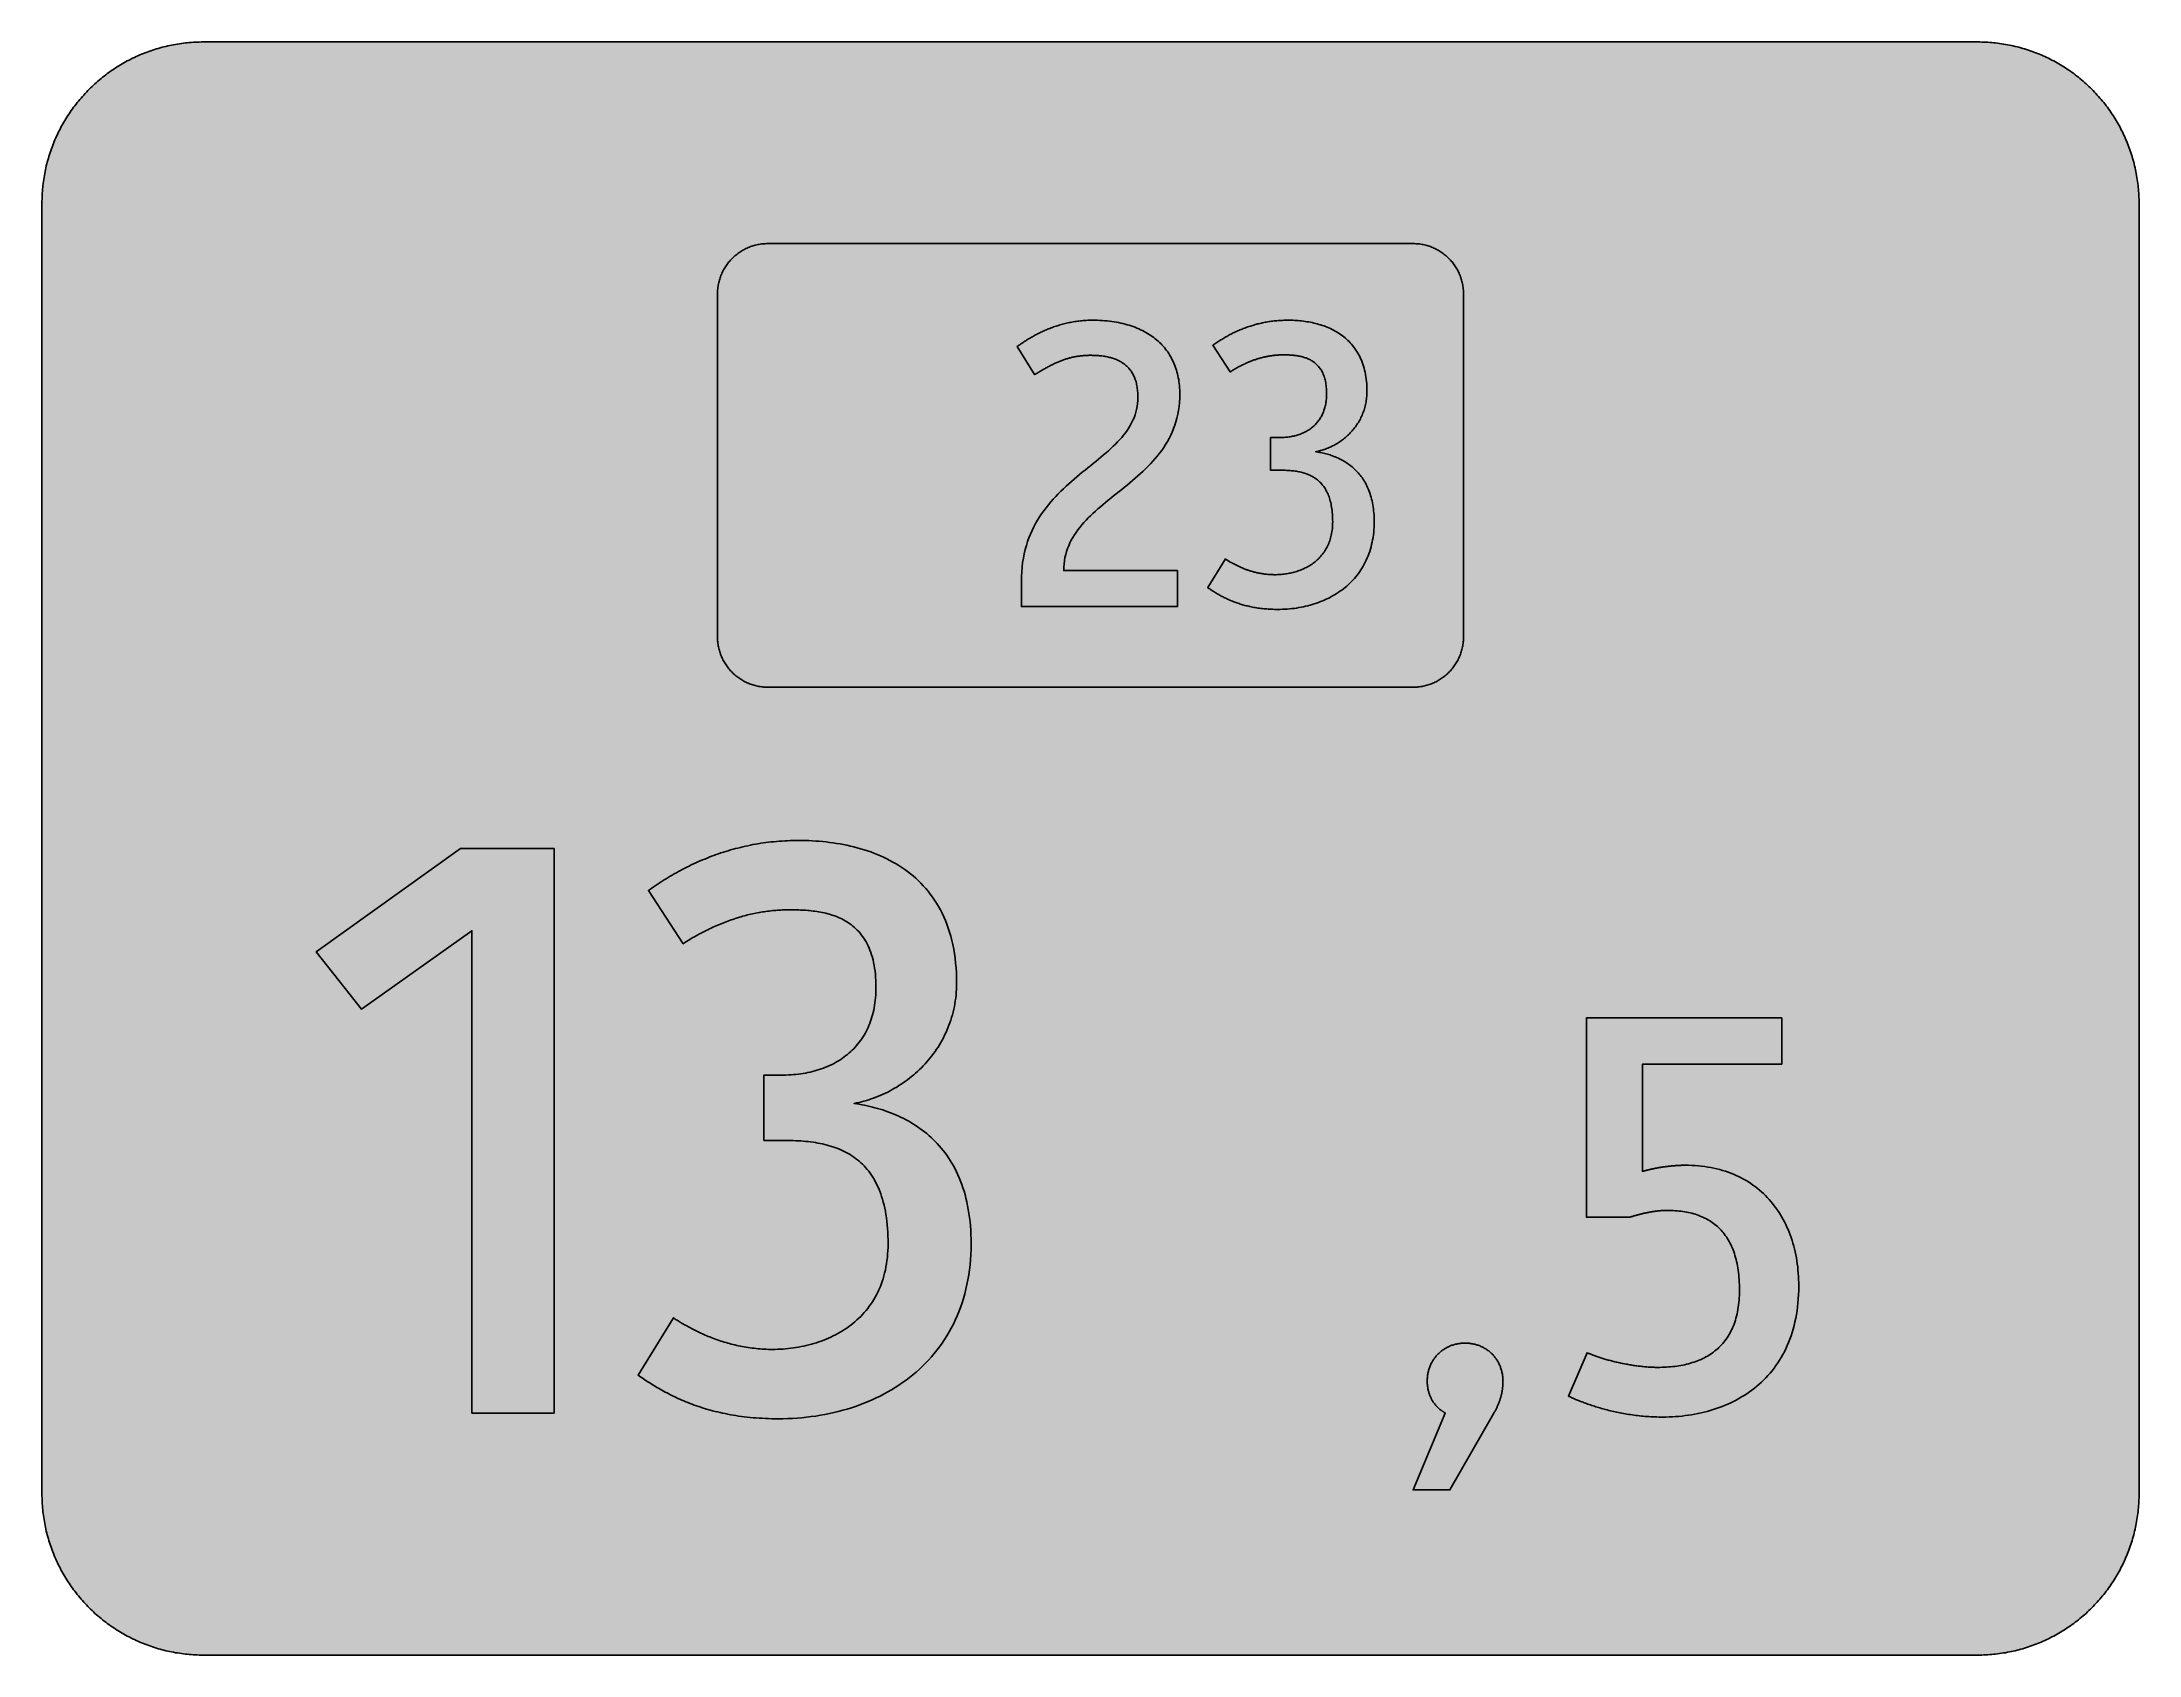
# Model space of a CAD drawing. Header units: millimetres. Extents: x 0 to 183, y 0 to 141.
import ezdxf

# ---------------------------------------------------------------- set-up
doc = ezdxf.new("R2010")
doc.units = ezdxf.units.MM

msp = doc.modelspace()

# ---------------------------------------------------------------- hatches: boundary and pattern name
for color, points in [(254, [(14.1633, 0.0536), (13.9878, 0.0533), (13.8125, 0.0559), (13.6373, 0.061), (13.462, 0.0686), (13.2893, 0.0787), (13.114, 0.0914), (12.9413, 0.1041), (12.7686, 0.1219), (12.5959, 0.1397), (12.4231, 0.16), (12.2504, 0.1829), (12.0777, 0.2057), (11.9075, 0.2337), (11.7373, 0.2616), (11.5672, 0.2921), (11.397, 0.3251), (11.2268, 0.3607), (11.0592, 0.3988), (10.8915, 0.4369), (10.7239, 0.4775), (10.5562, 0.5207), (10.3886, 0.5664), (10.2235, 0.6121), (10.0584, 0.6629), (9.8933, 0.7137), (9.7307, 0.7671), (9.5682, 0.8204), (9.4056, 0.8788), (9.2431, 0.9373), (9.083, 0.9982), (8.923, 1.0617), (8.763, 1.1252), (8.6055, 1.1938), (8.4455, 1.2624), (8.2906, 1.331), (8.1331, 1.4046), (7.9781, 1.4783), (7.8232, 1.5545), (7.6708, 1.6332), (7.5184, 1.7145), (7.366, 1.7958), (7.2161, 1.8796), (7.0663, 1.966), (6.919, 2.0523), (6.7716, 2.1438), (6.6243, 2.2352), (6.4795, 2.3266), (6.3348, 2.4232), (6.19, 2.5197), (6.0477, 2.6187), (5.908, 2.7178), (5.7683, 2.8194), (5.6286, 2.9235), (5.4915, 3.0302), (5.3543, 3.1369), (5.2197, 3.2461), (5.0851, 3.3579), (4.953, 3.4722), (4.8209, 3.5865), (4.6914, 3.7033), (4.5644, 3.8202), (4.4348, 3.9395), (4.3104, 4.0615), (4.1859, 4.1859), (4.0615, 4.3104), (3.9395, 4.4348), (3.8202, 4.5618), (3.7033, 4.6914), (3.5865, 4.8209), (3.4722, 4.953), (3.3579, 5.0851), (3.2487, 5.2197), (3.1369, 5.3543), (3.0302, 5.4915), (2.9235, 5.6286), (2.8194, 5.7683), (2.7178, 5.908), (2.6187, 6.0477), (2.5197, 6.19), (2.4232, 6.3348), (2.3266, 6.477), (2.2352, 6.6243), (2.1438, 6.7691), (2.0523, 6.919), (1.966, 7.0663), (1.8796, 7.2161), (1.7958, 7.366), (1.7145, 7.5184), (1.6332, 7.6708), (1.5545, 7.8232), (1.4783, 7.9781), (1.4046, 8.1331), (1.331, 8.2906), (1.2598, 8.4455), (1.1913, 8.603), (1.1252, 8.763), (1.0592, 8.923), (0.9982, 9.083), (0.9373, 9.2431), (0.8763, 9.4056), (0.8204, 9.5682), (0.7645, 9.7307), (0.7112, 9.8933), (0.6604, 10.0584), (0.6121, 10.2235), (0.5639, 10.3911), (0.5207, 10.5562), (0.4775, 10.7239), (0.4343, 10.8915), (0.3962, 11.0592), (0.3607, 11.2268), (0.3251, 11.397), (0.2921, 11.5672), (0.2616, 11.7373), (0.2311, 11.9075), (0.2057, 12.0802), (0.1803, 12.2504), (0.1575, 12.4231), (0.1372, 12.5959), (0.1194, 12.7686), (0.1041, 12.9413), (0.0889, 13.1166), (0.0787, 13.2893), (0.0686, 13.4645), (0.061, 13.6373), (0.0559, 13.8125), (0.0508, 13.9878), (0.0508, 14.163), (0.0522, 127.0536), (0.0508, 127.2286), (0.0559, 127.4039), (0.061, 127.5766), (0.0686, 127.7518), (0.0787, 127.9271), (0.0889, 128.0998), (0.1041, 128.2725), (0.1194, 128.4478), (0.1372, 128.6205), (0.1575, 128.7907), (0.1803, 128.9634), (0.2057, 129.1361), (0.2311, 129.3063), (0.2616, 129.4765), (0.2921, 129.6467), (0.3251, 129.8169), (0.3607, 129.987), (0.3962, 130.1547), (0.4343, 130.3249), (0.4775, 130.49), (0.5207, 130.6576), (0.5639, 130.8252), (0.6121, 130.9903), (0.6604, 131.1554), (0.7112, 131.3205), (0.7645, 131.4831), (0.8204, 131.6482), (0.8763, 131.8082), (0.9373, 131.9708), (0.9982, 132.1308), (1.0592, 132.2934), (1.1252, 132.4508), (1.1913, 132.6109), (1.2598, 132.7683), (1.331, 132.9258), (1.4046, 133.0808), (1.4783, 133.2357), (1.5545, 133.3906), (1.6332, 133.543), (1.7145, 133.6954), (1.7958, 133.8478), (1.8796, 133.9977), (1.966, 134.1476), (2.0523, 134.2974), (2.1438, 134.4447), (2.2352, 134.5895), (2.3266, 134.7368), (2.4232, 134.8791), (2.5197, 135.0239), (2.6187, 135.1661), (2.7178, 135.3058), (2.8194, 135.4455), (2.9235, 135.5852), (3.0302, 135.7224), (3.1369, 135.8595), (3.2487, 135.9941), (3.3579, 136.1288), (3.4722, 136.2608), (3.5865, 136.3929), (3.7033, 136.5225), (3.8202, 136.652), (3.9395, 136.779), (4.0615, 136.9035), (4.1859, 137.0305), (4.3104, 137.1524), (4.4348, 137.2743), (4.5644, 137.3937), (4.6914, 137.5131), (4.8209, 137.6274), (4.953, 137.7442), (5.0851, 137.856), (5.2197, 137.9677), (5.3543, 138.0769), (5.4915, 138.1836), (5.6286, 138.2903), (5.7683, 138.3944), (5.908, 138.496), (6.0477, 138.5976), (6.19, 138.6942), (6.3348, 138.7932), (6.4795, 138.8872), (6.6243, 138.9812), (6.7716, 139.0726), (6.919, 139.1615), (7.0663, 139.2479), (7.2161, 139.3342), (7.366, 139.4181), (7.5184, 139.5019), (7.6708, 139.5806), (7.8232, 139.6594), (7.9781, 139.7356), (8.1331, 139.8092), (8.2906, 139.8829), (8.4455, 139.954), (8.6055, 140.0226), (8.763, 140.0886), (8.923, 140.1547), (9.083, 140.2182), (9.2431, 140.2791), (9.4056, 140.3375), (9.5682, 140.3934), (9.7307, 140.4493), (9.8933, 140.5026), (10.0584, 140.5534), (10.2235, 140.6017), (10.3886, 140.65), (10.5562, 140.6957), (10.7239, 140.7389), (10.8915, 140.7795), (11.0592, 140.8176), (11.2268, 140.8557), (11.397, 140.8887), (11.5672, 140.9217), (11.7373, 140.9522), (11.9075, 140.9827), (12.0777, 141.0081), (12.2504, 141.0335), (12.4231, 141.0564), (12.5959, 141.0767), (12.7686, 141.0945), (12.9413, 141.1097), (13.114, 141.1249), (13.2893, 141.1376), (13.462, 141.1453), (13.6373, 141.1529), (13.8125, 141.158), (13.9878, 141.163), (14.163, 141.163), (169.3855, 141.1647), (169.5602, 141.163), (169.7355, 141.158), (169.9108, 141.1529), (170.0835, 141.1453), (170.2587, 141.1376), (170.4315, 141.1249), (170.6067, 141.1097), (170.7794, 141.0945), (170.9522, 141.0767), (171.1249, 141.0564), (171.2976, 141.0335), (171.4678, 141.0081), (171.6405, 140.9827), (171.8107, 140.9522), (171.9809, 140.9217), (172.151, 140.8887), (172.3187, 140.8557), (172.4889, 140.8176), (172.6565, 140.7795), (172.8241, 140.7389), (172.9918, 140.6957), (173.1569, 140.65), (173.3245, 140.6017), (173.4896, 140.5534), (173.6522, 140.5026), (173.8173, 140.4493), (173.9798, 140.3934), (174.1424, 140.3375), (174.305, 140.2791), (174.465, 140.2182), (174.625, 140.1547), (174.785, 140.0886), (174.9425, 140.0226), (175.1025, 139.954), (175.2575, 139.8829), (175.4149, 139.8092), (175.5699, 139.7356), (175.7248, 139.6594), (175.8772, 139.5806), (176.0296, 139.5019), (176.182, 139.4181), (176.3319, 139.3342), (176.4817, 139.2479), (176.6291, 139.1615), (176.7764, 139.0726), (176.9237, 138.9812), (177.0685, 138.8872), (177.2133, 138.7932), (177.358, 138.6942), (177.5003, 138.5976), (177.64, 138.496), (177.7797, 138.3944), (177.9194, 138.2903), (178.0565, 138.1836), (178.1937, 138.0769), (178.3283, 137.9677), (178.4629, 137.856), (178.595, 137.7442), (178.7271, 137.6274), (178.8566, 137.5131), (178.9836, 137.3937), (179.1132, 137.2743), (179.2376, 137.1524), (179.3621, 137.0305), (179.4866, 136.9035), (179.6085, 136.779), (179.7279, 136.652), (179.8447, 136.5225), (179.9615, 136.3929), (180.0758, 136.2608), (180.1901, 136.1288), (180.2994, 135.9941), (180.4111, 135.8595), (180.5178, 135.7224), (180.6245, 135.5852), (180.7261, 135.4455), (180.8302, 135.3058), (180.9293, 135.1661), (181.0283, 135.0239), (181.1249, 134.8791), (181.2214, 134.7368), (181.3128, 134.5895), (181.4043, 134.4447), (181.4957, 134.2974), (181.5821, 134.1476), (181.6684, 133.9977), (181.7522, 133.8478), (181.8335, 133.6954), (181.9148, 133.543), (181.991, 133.3906), (182.0697, 133.2357), (182.1434, 133.0808), (182.2145, 132.9258), (182.2856, 132.7683), (182.3542, 132.6109), (182.4228, 132.4508), (182.4863, 132.2934), (182.5498, 132.1308), (182.6108, 131.9708), (182.6692, 131.8082), (182.7276, 131.6482), (182.7809, 131.4831), (182.8343, 131.3205), (182.8851, 131.1554), (182.9359, 130.9903), (182.9816, 130.8252), (183.0273, 130.6576), (183.0705, 130.49), (183.1111, 130.3249), (183.1492, 130.1547), (183.1873, 129.987), (183.2229, 129.8169), (183.2559, 129.6467), (183.2864, 129.4765), (183.3143, 129.3063), (183.3397, 129.1361), (183.3651, 128.9634), (183.388, 128.7907), (183.4083, 128.6205), (183.4261, 128.4478), (183.4413, 128.2725), (183.4566, 128.0998), (183.4693, 127.9271), (183.4769, 127.7518), (183.4845, 127.5766), (183.4921, 127.4039), (183.4947, 127.2286), (183.4947, 127.0533), (183.4967, 14.1647), (183.4947, 13.9878), (183.4921, 13.8125), (183.4845, 13.6373), (183.4769, 13.4645), (183.4693, 13.2893), (183.4566, 13.1166), (183.4413, 12.9413), (183.4261, 12.7686), (183.4083, 12.5959), (183.388, 12.4231), (183.3651, 12.2504), (183.3397, 12.0802), (183.3143, 11.9075), (183.2864, 11.7373), (183.2559, 11.5672), (183.2229, 11.397), (183.1873, 11.2268), (183.1492, 11.0592), (183.1111, 10.8915), (183.0705, 10.7239), (183.0273, 10.5562), (182.9816, 10.3911), (182.9359, 10.2235), (182.8851, 10.0584), (182.8343, 9.8933), (182.7809, 9.7307), (182.7276, 9.5682), (182.6692, 9.4056), (182.6108, 9.2431), (182.5498, 9.083), (182.4863, 8.923), (182.4228, 8.763), (182.3542, 8.603), (182.2856, 8.4455), (182.2145, 8.2906), (182.1434, 8.1331), (182.0697, 7.9781), (181.991, 7.8232), (181.9148, 7.6708), (181.8335, 7.5184), (181.7522, 7.366), (181.6684, 7.2161), (181.5821, 7.0663), (181.4957, 6.919), (181.4043, 6.7691), (181.3128, 6.6243), (181.2214, 6.477), (181.1249, 6.3348), (181.0283, 6.19), (180.9293, 6.0477), (180.8302, 5.908), (180.7261, 5.7683), (180.6245, 5.6286), (180.5178, 5.4915), (180.4111, 5.3543), (180.2994, 5.2197), (180.1901, 5.0851), (180.0758, 4.953), (179.9615, 4.8209), (179.8447, 4.6914), (179.7279, 4.5618), (179.6085, 4.4348), (179.4866, 4.3104), (179.3621, 4.1859), (179.2376, 4.0615), (179.1132, 3.9395), (178.9836, 3.8202), (178.8566, 3.7033), (178.7271, 3.5865), (178.595, 3.4722), (178.4629, 3.3579), (178.3283, 3.2461), (178.1937, 3.1369), (178.0565, 3.0302), (177.9194, 2.9235), (177.7797, 2.8194), (177.64, 2.7178), (177.5003, 2.6187), (177.358, 2.5197), (177.2133, 2.4232), (177.0685, 2.3266), (176.9237, 2.2352), (176.7764, 2.1438), (176.6291, 2.0523), (176.4817, 1.966), (176.3319, 1.8796), (176.182, 1.7958), (176.0296, 1.7145), (175.8772, 1.6332), (175.7248, 1.5545), (175.5699, 1.4783), (175.4149, 1.4046), (175.2575, 1.331), (175.1025, 1.2624), (174.9425, 1.1938), (174.785, 1.1252), (174.625, 1.0617), (174.465, 0.9982), (174.305, 0.9373), (174.1424, 0.8788), (173.9798, 0.8204), (173.8173, 0.7671), (173.6522, 0.7137), (173.4896, 0.6629), (173.3245, 0.6121), (173.1569, 0.5664), (172.9918, 0.5207), (172.8241, 0.4775), (172.6565, 0.4369), (172.4889, 0.3988), (172.3187, 0.3607), (172.151, 0.3251), (171.9809, 0.2921), (171.8107, 0.2616), (171.6405, 0.2337), (171.4678, 0.2057), (171.2976, 0.1829), (171.1249, 0.16), (170.9522, 0.1397), (170.7794, 0.1219), (170.6067, 0.1041), (170.4315, 0.0914), (170.2587, 0.0787), (170.0835, 0.0686), (169.9108, 0.061), (169.7355, 0.0559), (169.5602, 0.0533), (169.385, 0.0533)]), (22, [(63.5522, 84.7203), (63.4365, 84.7217), (63.3247, 84.7242), (63.213, 84.7319), (63.1012, 84.742), (62.9895, 84.7547), (62.8802, 84.77), (62.771, 84.7877), (62.6618, 84.8081), (62.5551, 84.8309), (62.4484, 84.8589), (62.3443, 84.8868), (62.2402, 84.9173), (62.136, 84.9503), (62.0344, 84.9859), (61.9354, 85.024), (61.8338, 85.0646), (61.7372, 85.1078), (61.6382, 85.1535), (61.5442, 85.2018), (61.4502, 85.25), (61.3562, 85.3034), (61.2648, 85.3567), (61.1734, 85.4126), (61.0845, 85.471), (60.9981, 85.532), (60.9117, 85.5955), (60.8279, 85.659), (60.7466, 85.725), (60.6654, 85.7936), (60.5866, 85.8647), (60.5079, 85.9358), (60.4342, 86.0095), (60.358, 86.0857), (60.2869, 86.1644), (60.2158, 86.2432), (60.1472, 86.3244), (60.0812, 86.4057), (60.0177, 86.4895), (59.9542, 86.5759), (59.8957, 86.6623), (59.8373, 86.7512), (59.7789, 86.8426), (59.7256, 86.934), (59.6748, 87.0255), (59.624, 87.1195), (59.5757, 87.216), (59.53, 87.3125), (59.4868, 87.4116), (59.4462, 87.5106), (59.4081, 87.6122), (59.3725, 87.7138), (59.3395, 87.818), (59.309, 87.9221), (59.2811, 88.0262), (59.2531, 88.1329), (59.2303, 88.2396), (59.2099, 88.3488), (59.1922, 88.458), (59.1769, 88.5673), (59.1642, 88.6765), (59.1541, 88.7882), (59.1464, 88.9025), (59.1439, 89.0143), (59.1414, 89.1286), (59.1425, 119.1161), (59.1439, 119.2276), (59.1464, 119.3419), (59.1541, 119.4537), (59.1642, 119.5654), (59.1769, 119.6772), (59.1922, 119.7864), (59.2099, 119.8956), (59.2303, 120.0023), (59.2531, 120.1115), (59.2811, 120.2157), (59.309, 120.3223), (59.3395, 120.4265), (59.3725, 120.5281), (59.4081, 120.6297), (59.4462, 120.7313), (59.4868, 120.8303), (59.53, 120.9294), (59.5757, 121.0259), (59.624, 121.1224), (59.6748, 121.2164), (59.7256, 121.3104), (59.7789, 121.4018), (59.8373, 121.4907), (59.8957, 121.5796), (59.9542, 121.6685), (60.0177, 121.7524), (60.0812, 121.8362), (60.1472, 121.92), (60.2158, 122.0013), (60.2869, 122.08), (60.358, 122.1562), (60.4342, 122.2324), (60.5079, 122.3061), (60.5866, 122.3797), (60.6654, 122.4483), (60.7466, 122.5169), (60.8279, 122.5829), (60.9117, 122.649), (60.9981, 122.7099), (61.0845, 122.7709), (61.1734, 122.8293), (61.2648, 122.8852), (61.3562, 122.9411), (61.4502, 122.9919), (61.5442, 123.0427), (61.6382, 123.0884), (61.7372, 123.1341), (61.8338, 123.1773), (61.9354, 123.2179), (62.0344, 123.256), (62.136, 123.2916), (62.2402, 123.3272), (62.3443, 123.3576), (62.4484, 123.3856), (62.5551, 123.411), (62.6618, 123.4338), (62.771, 123.4567), (62.8802, 123.4745), (62.9895, 123.4897), (63.1012, 123.5024), (63.213, 123.5126), (63.3247, 123.5177), (63.4365, 123.5227), (63.5508, 123.5253), (119.9967, 123.5258), (120.109, 123.5227), (120.2233, 123.5177), (120.335, 123.5126), (120.4468, 123.5024), (120.556, 123.4897), (120.6678, 123.4745), (120.777, 123.4567), (120.8837, 123.4338), (120.9929, 123.411), (121.097, 123.3856), (121.2037, 123.3576), (121.3079, 123.3272), (121.4095, 123.2916), (121.5111, 123.256), (121.6127, 123.2179), (121.7117, 123.1773), (121.8108, 123.1341), (121.9073, 123.0884), (122.0038, 123.0427), (122.0978, 122.9919), (122.1918, 122.9411), (122.2832, 122.8852), (122.3721, 122.8293), (122.461, 122.7709), (122.5474, 122.7099), (122.6337, 122.649), (122.7176, 122.5829), (122.8014, 122.5169), (122.8827, 122.4483), (122.9614, 122.3797), (123.0376, 122.3061), (123.1138, 122.2324), (123.1875, 122.1562), (123.2611, 122.08), (123.3297, 122.0013), (123.3983, 121.92), (123.4643, 121.8362), (123.5304, 121.7524), (123.5913, 121.6685), (123.6523, 121.5796), (123.7107, 121.4907), (123.7666, 121.4018), (123.8199, 121.3104), (123.8733, 121.2164), (123.9241, 121.1224), (123.9698, 121.0259), (124.0155, 120.9294), (124.0587, 120.8303), (124.0993, 120.7313), (124.1374, 120.6297), (124.173, 120.5281), (124.206, 120.4265), (124.239, 120.3223), (124.267, 120.2157), (124.2924, 120.1115), (124.3152, 120.0023), (124.3355, 119.8956), (124.3533, 119.7864), (124.3686, 119.6772), (124.3813, 119.5654), (124.3914, 119.4537), (124.399, 119.3419), (124.4041, 119.2276), (124.4041, 119.1158), (124.4064, 89.13), (124.4041, 89.0143), (124.399, 88.9025), (124.3914, 88.7882), (124.3813, 88.6765), (124.3686, 88.5673), (124.3533, 88.458), (124.3355, 88.3488), (124.3152, 88.2396), (124.2924, 88.1329), (124.267, 88.0262), (124.239, 87.9221), (124.206, 87.818), (124.173, 87.7138), (124.1374, 87.6122), (124.0993, 87.5106), (124.0587, 87.4116), (124.0155, 87.3125), (123.9698, 87.216), (123.9241, 87.1195), (123.8733, 87.0255), (123.8199, 86.934), (123.7666, 86.8426), (123.7107, 86.7512), (123.6523, 86.6623), (123.5913, 86.5759), (123.5304, 86.4895), (123.4643, 86.4057), (123.3983, 86.3244), (123.3297, 86.2432), (123.2611, 86.1644), (123.1875, 86.0857), (123.1138, 86.0095), (123.0376, 85.9358), (122.9614, 85.8647), (122.8827, 85.7936), (122.8014, 85.725), (122.7176, 85.659), (122.6337, 85.5955), (122.5474, 85.532), (122.461, 85.471), (122.3721, 85.4126), (122.2832, 85.3567), (122.1918, 85.3034), (122.0978, 85.25), (122.0038, 85.2018), (121.9073, 85.1535), (121.8108, 85.1078), (121.7117, 85.0646), (121.6127, 85.024), (121.5111, 84.9859), (121.4095, 84.9503), (121.3079, 84.9173), (121.2037, 84.8868), (121.097, 84.8589), (120.9929, 84.8309), (120.8837, 84.8081), (120.777, 84.7877), (120.6678, 84.77), (120.556, 84.7547), (120.4468, 84.742), (120.335, 84.7319), (120.2233, 84.7242), (120.109, 84.7217), (119.9947, 84.7192)]), (254, [(91.7582, 113.7525), (91.8616, 113.7514), (91.9632, 113.7488), (92.0674, 113.7463), (92.169, 113.7437), (92.2706, 113.7387), (92.3722, 113.731), (92.4738, 113.7234), (92.5728, 113.7158), (92.6719, 113.7056), (92.771, 113.6929), (92.87, 113.6802), (92.9665, 113.6675), (93.0605, 113.6498), (93.157, 113.6345), (93.251, 113.6142), (93.345, 113.5939), (93.4364, 113.5736), (93.5279, 113.5482), (93.6168, 113.5253), (93.7057, 113.4974), (93.7946, 113.4694), (93.8809, 113.4389), (93.9648, 113.4059), (94.0486, 113.3729), (94.1324, 113.3348), (94.2137, 113.2967), (94.2924, 113.2586), (94.3712, 113.2154), (94.4499, 113.1722), (94.5236, 113.1265), (94.5972, 113.0783), (94.6709, 113.0275), (94.742, 112.9767), (94.8106, 112.9208), (94.8766, 112.8649), (94.9427, 112.8065), (95.0062, 112.743), (95.0697, 112.6795), (95.1281, 112.6134), (95.1865, 112.5449), (95.2424, 112.4737), (95.2983, 112.4001), (95.3491, 112.3264), (95.3999, 112.2477), (95.4481, 112.1664), (95.4938, 112.0826), (95.5396, 111.9962), (95.5802, 111.9048), (95.6208, 111.8133), (95.6564, 111.7194), (95.692, 111.6228), (95.725, 111.5212), (95.7555, 111.4196), (95.7834, 111.313), (95.8088, 111.2037), (95.8317, 111.092), (95.852, 110.9751), (95.8698, 110.8583), (95.8825, 110.7364), (95.8952, 110.6119), (95.9053, 110.4849), (95.9129, 110.3554), (95.918, 110.2208), (95.918, 110.0836), (95.9104, 109.8067), (95.8901, 109.54), (95.852, 109.2784), (95.8037, 109.0219), (95.7402, 108.7755), (95.6666, 108.5317), (95.5802, 108.2954), (95.4811, 108.0643), (95.3694, 107.8382), (95.25, 107.6173), (95.1179, 107.4014), (94.9782, 107.188), (94.8284, 106.9797), (94.6683, 106.774), (94.5007, 106.5733), (94.3254, 106.3727), (94.1426, 106.1771), (93.9521, 105.9815), (93.7565, 105.791), (93.5533, 105.6005), (93.345, 105.41), (93.1316, 105.222), (92.9157, 105.0341), (92.6922, 104.8461), (92.4662, 104.6582), (92.2376, 104.4702), (92.0064, 104.2822), (91.7727, 104.0917), (91.5365, 103.9012), (91.2978, 103.7082), (91.059, 103.5152), (90.8202, 103.3196), (90.5815, 103.1189), (90.3427, 102.9183), (90.1065, 102.7125), (89.8703, 102.5042), (89.6366, 102.2934), (89.4055, 102.075), (89.1743, 101.8565), (88.9483, 101.6305), (88.7273, 101.3993), (88.5088, 101.1631), (88.2955, 100.9218), (88.0872, 100.6729), (87.8865, 100.4189), (87.6884, 100.1598), (87.5005, 99.8906), (87.3176, 99.6163), (87.1423, 99.3318), (86.9747, 99.0422), (86.8147, 98.7425), (86.6648, 98.4352), (86.5226, 98.1202), (86.393, 97.7951), (86.2711, 97.4598), (86.1619, 97.1144), (86.0628, 96.7588), (85.9765, 96.393), (85.9003, 96.0171), (85.8393, 95.6285), (85.7885, 95.2297), (85.7529, 94.8182), (85.7301, 94.3966), (85.725, 93.9622), (85.725, 91.7758), (99.3771, 91.7758), (99.3771, 94.9149), (89.4292, 94.9149), (89.4359, 95.2119), (89.4563, 95.504), (89.4918, 95.7859), (89.5426, 96.0628), (89.6036, 96.332), (89.6798, 96.5937), (89.7661, 96.8477), (89.8652, 97.0991), (89.9744, 97.343), (90.0938, 97.5817), (90.2259, 97.8129), (90.3656, 98.0415), (90.5154, 98.265), (90.6729, 98.4834), (90.8406, 98.6993), (91.0158, 98.9101), (91.1987, 99.1184), (91.3867, 99.3242), (91.5822, 99.5248), (91.7854, 99.7229), (91.9912, 99.9211), (92.2045, 100.1166), (92.4204, 100.3097), (92.644, 100.5002), (92.8675, 100.6907), (93.0961, 100.8812), (93.3272, 101.0691), (93.5609, 101.2596), (93.7946, 101.4476), (94.0333, 101.6381), (94.2696, 101.8261), (94.5083, 102.0166), (94.7471, 102.2096), (94.9833, 102.4026), (95.2195, 102.5982), (95.4557, 102.7963), (95.6894, 102.997), (95.9206, 103.1977), (96.1492, 103.4034), (96.3727, 103.6117), (96.5937, 103.825), (96.8121, 104.0409), (97.0255, 104.2619), (97.2312, 104.4854), (97.4344, 104.7166), (97.63, 104.9503), (97.8179, 105.189), (98.0008, 105.4354), (98.1761, 105.6869), (98.3412, 105.9434), (98.5012, 106.2076), (98.6511, 106.4793), (98.7908, 106.7562), (98.9228, 107.0432), (99.0422, 107.3353), (99.1514, 107.635), (99.2505, 107.9449), (99.3369, 108.2624), (99.4131, 108.5901), (99.474, 108.9254), (99.5223, 109.2708), (99.5578, 109.6239), (99.5807, 109.9896), (99.5883, 110.363), (99.5858, 110.551), (99.5807, 110.7364), (99.5705, 110.9193), (99.5553, 111.0996), (99.5375, 111.2774), (99.5147, 111.4527), (99.4867, 111.6254), (99.4562, 111.7956), (99.4207, 111.9657), (99.3826, 112.1308), (99.3394, 112.2934), (99.2937, 112.4534), (99.2429, 112.6109), (99.187, 112.7658), (99.1286, 112.9208), (99.0676, 113.0706), (99.0016, 113.218), (98.9305, 113.3627), (98.8568, 113.505), (98.7781, 113.6447), (98.6968, 113.7818), (98.613, 113.9139), (98.5241, 114.046), (98.4301, 114.1755), (98.3336, 114.3), (98.2345, 114.4245), (98.1304, 114.5438), (98.0237, 114.6607), (97.9145, 114.775), (97.8002, 114.8867), (97.6808, 114.996), (97.5589, 115.1001), (97.4344, 115.2042), (97.3074, 115.3033), (97.1753, 115.3998), (97.0382, 115.4938), (96.901, 115.5852), (96.7588, 115.6716), (96.6114, 115.7554), (96.4641, 115.8392), (96.3117, 115.9154), (96.1542, 115.9916), (95.9968, 116.0653), (95.8342, 116.1339), (95.6691, 116.1999), (95.4989, 116.2609), (95.3287, 116.3218), (95.1535, 116.3777), (94.9757, 116.4311), (94.7928, 116.4793), (94.6099, 116.525), (94.422, 116.5682), (94.2289, 116.6089), (94.0359, 116.6444), (93.8403, 116.6774), (93.6396, 116.7079), (93.4364, 116.7333), (93.2307, 116.7562), (93.0224, 116.7765), (92.8091, 116.7917), (92.5957, 116.8044), (92.3773, 116.8121), (92.1563, 116.8197), (91.9328, 116.8197), (91.8007, 116.8197), (91.6661, 116.8171), (91.5365, 116.8121), (91.4044, 116.807), (91.2749, 116.7994), (91.1454, 116.7892), (91.0184, 116.779), (90.8888, 116.7663), (90.7644, 116.7511), (90.6374, 116.7359), (90.5129, 116.7181), (90.391, 116.7003), (90.2665, 116.68), (90.1471, 116.6571), (90.0252, 116.6343), (89.9058, 116.6114), (89.7865, 116.586), (89.6696, 116.5581), (89.5528, 116.5301), (89.4359, 116.5022), (89.3216, 116.4717), (89.2073, 116.4412), (89.0956, 116.4082), (88.9813, 116.3726), (88.8721, 116.3396), (88.7603, 116.3041), (88.6536, 116.266), (88.5444, 116.2304), (88.4377, 116.1923), (88.331, 116.1517), (88.2269, 116.111), (88.1228, 116.0704), (88.0212, 116.0297), (87.9196, 115.9866), (87.818, 115.9434), (87.7189, 115.9002), (87.6198, 115.8545), (87.5208, 115.8088), (87.4243, 115.763), (87.3303, 115.7173), (87.2363, 115.6716), (87.1423, 115.6233), (87.0509, 115.5751), (86.9594, 115.5294), (86.868, 115.4786), (86.7791, 115.4303), (86.6927, 115.382), (86.6038, 115.3312), (86.52, 115.283), (86.4337, 115.2322), (86.3524, 115.1814), (86.2686, 115.1331), (86.1873, 115.0823), (86.1085, 115.0315), (86.0298, 114.9807), (85.9511, 114.9299), (85.8749, 114.8791), (85.7987, 114.8283), (85.725, 114.7775), (85.6513, 114.7267), (85.5802, 114.6759), (85.5091, 114.6277), (85.4405, 114.5769), (85.3719, 114.5261), (86.8895, 112.0592), (86.962, 112.1029), (87.0356, 112.1486), (87.1093, 112.1943), (87.183, 112.2401), (87.2566, 112.2832), (87.3303, 112.329), (87.4014, 112.3721), (87.4751, 112.4153), (87.5462, 112.456), (87.6198, 112.4991), (87.691, 112.5398), (87.7646, 112.5804), (87.8357, 112.6211), (87.9069, 112.6617), (87.978, 112.6998), (88.0516, 112.7404), (88.1228, 112.7785), (88.1939, 112.8141), (88.265, 112.8522), (88.3361, 112.8878), (88.4098, 112.9233), (88.4809, 112.9589), (88.552, 112.9944), (88.6231, 113.0275), (88.6968, 113.0605), (88.7679, 113.0935), (88.839, 113.1265), (88.9127, 113.157), (88.9838, 113.1875), (89.0575, 113.218), (89.1311, 113.2459), (89.2023, 113.2738), (89.2759, 113.3018), (89.3496, 113.3297), (89.4232, 113.3551), (89.4969, 113.3805), (89.5731, 113.4059), (89.6468, 113.4313), (89.723, 113.4542), (89.7966, 113.477), (89.8728, 113.4974), (89.949, 113.5177), (90.0252, 113.538), (90.104, 113.5583), (90.1802, 113.5761), (90.2589, 113.5939), (90.3376, 113.6091), (90.4164, 113.6244), (90.4951, 113.6396), (90.5739, 113.6548), (90.6551, 113.6675), (90.7364, 113.6802), (90.8177, 113.6904), (90.899, 113.7006), (90.9828, 113.7107), (91.0666, 113.7183), (91.1504, 113.726), (91.2343, 113.7336), (91.3206, 113.7387), (91.4044, 113.7437), (91.4933, 113.7463), (91.5797, 113.7488), (91.6686, 113.7514), (91.7575, 113.7514)]), (254, [(116.5931, 99.1842), (116.5885, 99.3851), (116.5835, 99.5807), (116.5733, 99.7737), (116.5606, 99.9617), (116.5428, 100.1471), (116.5225, 100.3275), (116.4971, 100.5053), (116.4692, 100.678), (116.4387, 100.8456), (116.4057, 101.0107), (116.3676, 101.1733), (116.3244, 101.3308), (116.2812, 101.4832), (116.2329, 101.633), (116.1821, 101.7803), (116.1288, 101.9226), (116.0729, 102.0623), (116.0145, 102.1969), (115.9535, 102.329), (115.8875, 102.4585), (115.8215, 102.583), (115.7529, 102.7049), (115.6792, 102.8217), (115.6056, 102.9386), (115.5294, 103.0503), (115.4506, 103.1596), (115.3693, 103.2637), (115.2855, 103.3678), (115.2017, 103.4669), (115.1128, 103.5634), (115.0239, 103.6549), (114.935, 103.7463), (114.841, 103.8327), (114.747, 103.919), (114.6505, 104.0003), (114.554, 104.079), (114.4549, 104.1552), (114.3533, 104.2289), (114.2517, 104.3), (114.1501, 104.3661), (114.046, 104.4321), (113.9393, 104.4956), (113.8326, 104.5566), (113.726, 104.615), (113.6167, 104.6709), (113.5075, 104.7242), (113.3983, 104.775), (113.2891, 104.8233), (113.1773, 104.869), (113.0656, 104.9122), (112.9513, 104.9553), (112.8395, 104.996), (112.7252, 105.0315), (112.6134, 105.0671), (112.4991, 105.1027), (112.3848, 105.1331), (112.2705, 105.1636), (112.1562, 105.1916), (112.0419, 105.217), (111.9302, 105.2424), (111.8159, 105.2627), (111.7016, 105.283), (111.5898, 105.3033), (111.4755, 105.3211), (111.5847, 105.3414), (111.6914, 105.3643), (111.7981, 105.3897), (111.9048, 105.4176), (112.0115, 105.4481), (112.1181, 105.4811), (112.2223, 105.5141), (112.3264, 105.5522), (112.4306, 105.5903), (112.5347, 105.631), (112.6388, 105.6742), (112.7404, 105.7199), (112.842, 105.7681), (112.9436, 105.8189), (113.0452, 105.8697), (113.1443, 105.9231), (113.2434, 105.979), (113.3399, 106.0374), (113.4364, 106.0958), (113.5304, 106.1593), (113.6269, 106.2228), (113.7183, 106.2888), (113.8098, 106.3549), (113.9012, 106.426), (113.9901, 106.4971), (114.079, 106.5708), (114.1654, 106.6444), (114.2517, 106.7232), (114.3356, 106.8019), (114.4168, 106.8807), (114.4981, 106.9645), (114.5769, 107.0483), (114.6531, 107.1347), (114.7293, 107.2236), (114.8029, 107.3125), (114.874, 107.4039), (114.9452, 107.4953), (115.0137, 107.5893), (115.0798, 107.6858), (115.1433, 107.7849), (115.2068, 107.884), (115.2652, 107.9856), (115.3236, 108.0872), (115.3795, 108.1913), (115.4328, 108.298), (115.4836, 108.4047), (115.5319, 108.5139), (115.5802, 108.6231), (115.6233, 108.7349), (115.664, 108.8492), (115.7021, 108.9635), (115.7402, 109.0803), (115.7732, 109.1971), (115.8037, 109.3165), (115.8316, 109.4359), (115.857, 109.5578), (115.8799, 109.6797), (115.9002, 109.8042), (115.918, 109.9312), (115.9307, 110.0557), (115.9434, 110.1852), (115.951, 110.3147), (115.9561, 110.4443), (115.9561, 110.5764), (115.9535, 110.805), (115.9459, 111.0285), (115.9332, 111.2469), (115.9129, 111.4603), (115.89, 111.6686), (115.8621, 111.8718), (115.8291, 112.0699), (115.7884, 112.2629), (115.7478, 112.4509), (115.6995, 112.6338), (115.6462, 112.8116), (115.5903, 112.9868), (115.5294, 113.1545), (115.4659, 113.3196), (115.3947, 113.4796), (115.3236, 113.6345), (115.2449, 113.7869), (115.1661, 113.9317), (115.0798, 114.0739), (114.9934, 114.2136), (114.902, 114.3457), (114.8055, 114.4753), (114.7064, 114.6023), (114.6073, 114.7216), (114.5007, 114.8385), (114.394, 114.9528), (114.2822, 115.062), (114.1705, 115.1661), (114.0536, 115.2677), (113.9342, 115.3668), (113.8149, 115.4608), (113.6904, 115.5497), (113.5634, 115.636), (113.4364, 115.7199), (113.3069, 115.7986), (113.1722, 115.8748), (113.0402, 115.9485), (112.903, 116.017), (112.7658, 116.0831), (112.6261, 116.1466), (112.4839, 116.2075), (112.3417, 116.2634), (112.1994, 116.3168), (112.0546, 116.3676), (111.9073, 116.4133), (111.76, 116.459), (111.6127, 116.4996), (111.4628, 116.5403), (111.313, 116.5758), (111.1631, 116.6089), (111.0107, 116.6393), (110.8608, 116.6673), (110.7084, 116.6927), (110.556, 116.7155), (110.4036, 116.7359), (110.2512, 116.7536), (110.0988, 116.7714), (109.9464, 116.7841), (109.7966, 116.7943), (109.6442, 116.8044), (109.4918, 116.8121), (109.3419, 116.8171), (109.1921, 116.8197), (109.0422, 116.8197), (108.9203, 116.8197), (108.7984, 116.8171), (108.679, 116.8146), (108.5596, 116.8095), (108.4377, 116.8044), (108.3208, 116.7968), (108.2015, 116.7892), (108.0846, 116.779), (107.9652, 116.7663), (107.8509, 116.7562), (107.7341, 116.7409), (107.6198, 116.7282), (107.503, 116.7105), (107.3912, 116.6952), (107.2769, 116.6774), (107.1651, 116.6571), (107.0508, 116.6368), (106.9391, 116.6165), (106.8299, 116.5936), (106.7181, 116.5682), (106.6089, 116.5454), (106.4997, 116.5174), (106.393, 116.492), (106.2838, 116.4641), (106.1771, 116.4336), (106.0704, 116.4031), (105.9637, 116.3726), (105.8596, 116.3422), (105.7554, 116.3091), (105.6513, 116.2736), (105.5472, 116.238), (105.443, 116.2025), (105.3414, 116.1669), (105.2398, 116.1288), (105.1382, 116.0907), (105.0392, 116.0501), (104.9401, 116.0094), (104.841, 115.9688), (104.742, 115.9256), (104.6429, 115.8824), (104.5464, 115.8392), (104.4499, 115.7961), (104.3534, 115.7503), (104.2594, 115.7046), (104.1629, 115.6564), (104.0689, 115.6081), (103.9749, 115.5598), (103.8835, 115.5116), (103.7895, 115.4608), (103.698, 115.41), (103.6091, 115.3592), (103.5177, 115.3058), (103.4288, 115.255), (103.3374, 115.2017), (103.251, 115.1458), (103.1621, 115.0925), (103.0757, 115.0366), (102.9868, 114.9807), (102.903, 114.9248), (102.8167, 114.8664), (102.7303, 114.8105), (102.6465, 114.7521), (102.5627, 114.6937), (102.4814, 114.6327), (103.9992, 112.3057), (104.0689, 112.3493), (104.14, 112.395), (104.2111, 112.4407), (104.2822, 112.4839), (104.3559, 112.5271), (104.427, 112.5703), (104.4981, 112.6109), (104.5693, 112.6515), (104.6429, 112.6922), (104.714, 112.7303), (104.7852, 112.7709), (104.8588, 112.809), (104.9299, 112.8446), (105.0011, 112.8827), (105.0747, 112.9182), (105.1458, 112.9538), (105.2195, 112.9868), (105.2906, 113.0198), (105.3643, 113.0529), (105.4354, 113.0859), (105.5091, 113.1189), (105.5827, 113.1494), (105.6538, 113.1773), (105.7275, 113.2078), (105.7986, 113.2357), (105.8723, 113.2637), (105.9459, 113.2916), (106.0171, 113.317), (106.0907, 113.3424), (106.1644, 113.3678), (106.2355, 113.3932), (106.3092, 113.4161), (106.3803, 113.4389), (106.4539, 113.4618), (106.5276, 113.4821), (106.5987, 113.5024), (106.6724, 113.5228), (106.746, 113.5431), (106.8172, 113.5609), (106.8908, 113.5786), (106.9619, 113.5964), (107.0356, 113.6117), (107.1093, 113.6269), (107.1804, 113.6421), (107.254, 113.6574), (107.3252, 113.6701), (107.3988, 113.6828), (107.4699, 113.6955), (107.5436, 113.7056), (107.6147, 113.7158), (107.6858, 113.726), (107.7595, 113.7361), (107.8306, 113.7437), (107.9043, 113.7514), (107.9754, 113.759), (108.0465, 113.7641), (108.1176, 113.7691), (108.1913, 113.7742), (108.2624, 113.7793), (108.3335, 113.7818), (108.4047, 113.7844), (108.4758, 113.7869), (108.5469, 113.7869), (108.618, 113.7869), (108.6891, 113.7869), (108.7603, 113.7869), (108.8314, 113.7869), (108.905, 113.7844), (108.9787, 113.7844), (109.0549, 113.7818), (109.1311, 113.7793), (109.2073, 113.7742), (109.286, 113.7717), (109.3622, 113.7666), (109.441, 113.759), (109.5197, 113.7539), (109.601, 113.7437), (109.6797, 113.7361), (109.7585, 113.726), (109.8398, 113.7133), (109.9185, 113.7006), (109.9998, 113.6879), (110.0785, 113.6726), (110.1598, 113.6548), (110.2385, 113.6371), (110.3173, 113.6167), (110.396, 113.5939), (110.4748, 113.571), (110.5535, 113.5456), (110.6322, 113.5177), (110.7084, 113.4897), (110.7846, 113.4567), (110.8583, 113.4237), (110.9345, 113.3881), (111.0082, 113.35), (111.0793, 113.3094), (111.1504, 113.2688), (111.2215, 113.223), (111.2901, 113.1748), (111.3587, 113.1265), (111.4247, 113.0732), (111.4882, 113.0173), (111.5517, 112.9589), (111.6152, 112.8979), (111.6736, 112.8344), (111.7321, 112.7658), (111.7879, 112.6973), (111.8438, 112.6236), (111.8972, 112.5474), (111.948, 112.4687), (111.9962, 112.3848), (112.0419, 112.2985), (112.0851, 112.2096), (112.1283, 112.1156), (112.1664, 112.0191), (112.2045, 111.9175), (112.2375, 111.8133), (112.2705, 111.7041), (112.2985, 111.5924), (112.3264, 111.4781), (112.3493, 111.3561), (112.3696, 111.2342), (112.3874, 111.1047), (112.4026, 110.9726), (112.4128, 110.8354), (112.4229, 110.6957), (112.428, 110.551), (112.428, 110.3986), (112.428, 110.2817), (112.4229, 110.1649), (112.4179, 110.0506), (112.4077, 109.9388), (112.3975, 109.8271), (112.3848, 109.7178), (112.3671, 109.6112), (112.3493, 109.5045), (112.329, 109.4029), (112.3061, 109.3013), (112.2807, 109.1997), (112.2528, 109.1032), (112.2223, 109.0066), (112.1918, 108.9101), (112.1562, 108.8187), (112.1207, 108.7272), (112.0826, 108.6383), (112.0419, 108.552), (111.9988, 108.4656), (111.953, 108.3818), (111.9073, 108.3005), (111.8565, 108.2218), (111.8057, 108.143), (111.7524, 108.0668), (111.699, 107.9932), (111.6406, 107.9195), (111.5822, 107.8509), (111.5212, 107.7824), (111.4603, 107.7138), (111.3942, 107.6503), (111.3282, 107.5868), (111.2596, 107.5258), (111.191, 107.4649), (111.1199, 107.409), (111.0463, 107.3531), (110.9701, 107.2998), (110.8939, 107.2464), (110.8151, 107.1956), (110.7338, 107.1474), (110.6526, 107.1016), (110.5687, 107.0585), (110.4849, 107.0153), (110.3986, 106.9746), (110.3097, 106.9365), (110.2208, 106.8984), (110.1293, 106.8629), (110.0379, 106.8299), (109.9439, 106.7994), (109.8474, 106.7689), (109.7509, 106.741), (109.6543, 106.7156), (109.5553, 106.6927), (109.4537, 106.6698), (109.3521, 106.6495), (109.2479, 106.6317), (109.1438, 106.6165), (109.0371, 106.6013), (108.9304, 106.5886), (108.8238, 106.5784), (108.7145, 106.5708), (108.6028, 106.5632), (108.491, 106.5581), (108.3793, 106.5555), (108.265, 106.5555), (107.527, 106.5565), (107.527, 103.6983), (108.4792, 103.6983), (108.5901, 103.6955), (108.7018, 103.6955), (108.8136, 103.693), (108.9228, 103.6879), (109.0346, 103.6828), (109.1438, 103.6752), (109.2505, 103.6676), (109.3597, 103.6574), (109.4664, 103.6472), (109.5731, 103.6345), (109.6772, 103.6193), (109.7813, 103.6041), (109.8855, 103.5863), (109.9871, 103.566), (110.0887, 103.5456), (110.1903, 103.5228), (110.2893, 103.4974), (110.3884, 103.4694), (110.4849, 103.4415), (110.5789, 103.411), (110.6754, 103.378), (110.7669, 103.3424), (110.8583, 103.3043), (110.9497, 103.2637), (111.0386, 103.2205), (111.125, 103.1773), (111.2114, 103.1291), (111.2952, 103.0808), (111.379, 103.0275), (111.4603, 102.9741), (111.539, 102.9157), (111.6178, 102.8548), (111.694, 102.7913), (111.7676, 102.7278), (111.8413, 102.6592), (111.9099, 102.5855), (111.9784, 102.5119), (112.047, 102.4331), (112.1105, 102.3544), (112.174, 102.2706), (112.2324, 102.1817), (112.2909, 102.0928), (112.3493, 101.9988), (112.4026, 101.9023), (112.4534, 101.8032), (112.5042, 101.6991), (112.5499, 101.5924), (112.5957, 101.4806), (112.6388, 101.3663), (112.6769, 101.2495), (112.715, 101.1276), (112.7506, 101.0006), (112.7836, 100.871), (112.8116, 100.7389), (112.8395, 100.6018), (112.8649, 100.4595), (112.8852, 100.3148), (112.9055, 100.1674), (112.9208, 100.0125), (112.9335, 99.855), (112.9436, 99.695), (112.9513, 99.5274), (112.9563, 99.3572), (112.9589, 99.1819), (112.9563, 99.0295), (112.9513, 98.8771), (112.9411, 98.7298), (112.9284, 98.585), (112.9106, 98.4428), (112.8903, 98.3031), (112.8674, 98.1659), (112.8395, 98.0313), (112.809, 97.9018), (112.776, 97.7722), (112.7379, 97.6478), (112.6973, 97.5233), (112.6541, 97.4039), (112.6084, 97.2871), (112.5601, 97.1728), (112.5068, 97.061), (112.4509, 96.9518), (112.395, 96.8451), (112.334, 96.741), (112.2705, 96.6419), (112.2045, 96.5429), (112.1385, 96.4463), (112.0673, 96.3524), (111.9937, 96.2635), (111.92, 96.1746), (111.8413, 96.0882), (111.7625, 96.0069), (111.6813, 95.9256), (111.5974, 95.8469), (111.5111, 95.7707), (111.4247, 95.6996), (111.3358, 95.6285), (111.2444, 95.5599), (111.1504, 95.4938), (111.0564, 95.4303), (110.9599, 95.3694), (110.8634, 95.311), (110.7643, 95.2551), (110.6653, 95.1992), (110.5637, 95.1484), (110.4595, 95.1001), (110.3579, 95.0519), (110.2512, 95.0062), (110.1471, 94.9655), (110.0379, 94.9249), (109.9312, 94.8868), (109.822, 94.8512), (109.7128, 94.8157), (109.6035, 94.7852), (109.4918, 94.7547), (109.38, 94.7293), (109.2683, 94.7039), (109.1565, 94.681), (109.0447, 94.6582), (108.9304, 94.6404), (108.8187, 94.6226), (108.7044, 94.6074), (108.5926, 94.5947), (108.4783, 94.5845), (108.364, 94.5769), (108.2523, 94.5693), (108.138, 94.5642), (108.0262, 94.5617), (107.9119, 94.5617), (107.8179, 94.5617), (107.7265, 94.5642), (107.6325, 94.5667), (107.5411, 94.5693), (107.4496, 94.5769), (107.3607, 94.582), (107.2718, 94.5896), (107.1829, 94.5972), (107.094, 94.6074), (107.0077, 94.6175), (106.9213, 94.6302), (106.8349, 94.6429), (106.7511, 94.6556), (106.6673, 94.6709), (106.5835, 94.6861), (106.4997, 94.7014), (106.4184, 94.7191), (106.3371, 94.7369), (106.2584, 94.7547), (106.1796, 94.7725), (106.1009, 94.7928), (106.0221, 94.8131), (105.9459, 94.8334), (105.8697, 94.8563), (105.7961, 94.8792), (105.7199, 94.902), (105.6488, 94.9249), (105.5751, 94.9503), (105.504, 94.9731), (105.4329, 94.9985), (105.3617, 95.0239), (105.2932, 95.0493), (105.2246, 95.0773), (105.1585, 95.1027), (105.0925, 95.1306), (105.0265, 95.156), (104.963, 95.184), (104.8969, 95.2119), (104.836, 95.2398), (104.7725, 95.2678), (104.7115, 95.2957), (104.6531, 95.3262), (104.5921, 95.3541), (104.5362, 95.3821), (104.4778, 95.4126), (104.4219, 95.4405), (104.3661, 95.4684), (104.3127, 95.4989), (104.2594, 95.5269), (104.206, 95.5548), (104.1552, 95.5827), (104.1044, 95.6132), (104.0536, 95.6412), (104.0054, 95.6691), (103.9571, 95.697), (103.9114, 95.725), (103.8657, 95.7529), (103.8225, 95.7809), (103.7768, 95.8063), (103.7361, 95.8342), (103.693, 95.8596), (103.6523, 95.885), (103.6142, 95.9104), (103.5761, 95.9358), (102.023, 93.4335), (102.0801, 93.3933), (102.1385, 93.3526), (102.1994, 93.312), (102.2604, 93.2713), (102.3214, 93.2307), (102.3849, 93.1901), (102.4484, 93.1494), (102.5119, 93.1062), (102.5779, 93.0656), (102.6439, 93.025), (102.7125, 92.9818), (102.7811, 92.9411), (102.8497, 92.9005), (102.9208, 92.8599), (102.9919, 92.8167), (103.0656, 92.776), (103.1392, 92.7354), (103.2129, 92.6948), (103.2891, 92.6541), (103.3678, 92.6135), (103.4466, 92.5754), (103.5253, 92.5347), (103.6066, 92.4966), (103.6879, 92.456), (103.7717, 92.4179), (103.8555, 92.3798), (103.9419, 92.3417), (104.0282, 92.3061), (104.1171, 92.268), (104.206, 92.2325), (104.2975, 92.1969), (104.3889, 92.1614), (104.4829, 92.1258), (104.5794, 92.0928), (104.6759, 92.0598), (104.7725, 92.0267), (104.8741, 91.9963), (104.9731, 91.9658), (105.0747, 91.9353), (105.1789, 91.9048), (105.2855, 91.8769), (105.3922, 91.8489), (105.4989, 91.8235), (105.6107, 91.7981), (105.7224, 91.7727), (105.8342, 91.7499), (105.9485, 91.727), (106.0653, 91.7042), (106.1847, 91.6838), (106.3041, 91.6661), (106.4235, 91.6457), (106.5479, 91.6305), (106.6724, 91.6127), (106.7994, 91.6), (106.9264, 91.5848), (107.0559, 91.5721), (107.188, 91.5619), (107.3226, 91.5543), (107.4572, 91.5441), (107.5944, 91.5391), (107.7341, 91.534), (107.8738, 91.5289), (108.016, 91.5264), (108.1608, 91.5264), (108.3691, 91.5289), (108.5774, 91.534), (108.7831, 91.5441), (108.9889, 91.5568), (109.1921, 91.5721), (109.3953, 91.5949), (109.5985, 91.6178), (109.7991, 91.6457), (109.9998, 91.6788), (110.1979, 91.7143), (110.3935, 91.755), (110.5891, 91.7981), (110.7821, 91.8439), (110.9751, 91.8947), (111.1656, 91.9505), (111.3536, 92.009), (111.539, 92.0699), (111.7244, 92.136), (111.9048, 92.2045), (112.0851, 92.2782), (112.2629, 92.3544), (112.4382, 92.4357), (112.6109, 92.522), (112.7811, 92.6084), (112.9487, 92.6998), (113.1138, 92.7964), (113.2764, 92.8954), (113.4364, 92.9996), (113.5913, 93.1062), (113.7463, 93.218), (113.8961, 93.3323), (114.0435, 93.4491), (114.1857, 93.5711), (114.3279, 93.6955), (114.4651, 93.8251), (114.5972, 93.9597), (114.7293, 94.0943), (114.8537, 94.2365), (114.9782, 94.3788), (115.095, 94.5286), (115.2119, 94.6785), (115.3211, 94.8334), (115.4278, 94.9935), (115.5319, 95.156), (115.631, 95.3211), (115.7249, 95.4913), (115.8138, 95.6666), (115.9002, 95.8418), (115.9815, 96.0247), (116.0577, 96.2101), (116.1288, 96.3981), (116.1948, 96.5886), (116.2558, 96.7842), (116.3142, 96.9848), (116.365, 97.188), (116.4107, 97.3963), (116.4539, 97.6046), (116.4895, 97.8205), (116.52, 98.0389), (116.5454, 98.2599), (116.5657, 98.486), (116.5809, 98.7146), (116.5885, 98.9457), (116.5911, 99.1819)]), (59, [(37.659, 21.2203), (44.855, 21.2203), (44.855, 70.6078), (36.6709, 70.6078), (24.0411, 61.5774), (27.9936, 56.5669), (37.659, 63.4115)]), (59, [(81.3319, 36.0369), (81.3257, 36.4388), (81.3156, 36.8325), (81.2952, 37.2186), (81.2673, 37.5945), (81.2343, 37.9654), (81.1911, 38.3261), (81.1428, 38.6791), (81.087, 39.0246), (81.026, 39.3624), (80.9549, 39.6926), (80.8812, 40.0152), (80.7974, 40.3301), (80.7085, 40.6375), (80.6145, 40.9372), (80.5129, 41.2293), (80.4062, 41.5163), (80.2945, 41.7932), (80.1776, 42.0649), (80.0532, 42.3291), (79.9236, 42.5856), (79.789, 42.8371), (79.6519, 43.0784), (79.5071, 43.3172), (79.3598, 43.5458), (79.2048, 43.7718), (79.0473, 43.9877), (78.8848, 44.1985), (78.7197, 44.4043), (78.5495, 44.6024), (78.3742, 44.7954), (78.1964, 44.9809), (78.0136, 45.1637), (77.8281, 45.3365), (77.6402, 45.5066), (77.4497, 45.6692), (77.2541, 45.8267), (77.056, 45.9791), (76.8553, 46.1264), (76.6521, 46.2686), (76.4464, 46.4058), (76.2381, 46.5353), (76.0273, 46.6623), (75.8139, 46.7817), (75.598, 46.8986), (75.3821, 47.0103), (75.1637, 47.117), (74.9452, 47.2186), (74.7217, 47.3151), (74.5007, 47.4091), (74.2772, 47.4955), (74.0512, 47.5793), (73.8251, 47.6606), (73.599, 47.7342), (73.373, 47.8053), (73.1444, 47.8739), (72.9183, 47.9374), (72.6897, 47.9958), (72.4611, 48.0517), (72.2325, 48.1051), (72.0065, 48.1533), (71.7779, 48.1965), (71.5518, 48.2371), (71.3257, 48.2752), (71.0997, 48.3108), (71.3156, 48.354), (71.5289, 48.3997), (71.7423, 48.4505), (71.9557, 48.5064), (72.169, 48.5673), (72.3798, 48.6308), (72.5907, 48.6994), (72.8015, 48.7731), (73.0098, 48.8518), (73.218, 48.9331), (73.4238, 49.022), (73.6295, 49.1109), (73.8327, 49.2074), (74.0359, 49.3065), (74.2366, 49.4106), (74.4347, 49.5173), (74.6328, 49.6291), (74.8259, 49.7434), (75.0189, 49.8627), (75.2094, 49.9872), (75.3999, 50.1142), (75.5853, 50.2463), (75.7682, 50.3809), (75.9511, 50.5206), (76.1289, 50.6628), (76.3067, 50.8102), (76.4794, 50.96), (76.6496, 51.115), (76.8172, 51.2724), (76.9823, 51.435), (77.1423, 51.6001), (77.2998, 51.7677), (77.4548, 51.9405), (77.6072, 52.1157), (77.7545, 52.2961), (77.8967, 52.4764), (78.039, 52.6618), (78.1736, 52.8523), (78.3057, 53.0454), (78.4352, 53.2409), (78.5597, 53.4391), (78.679, 53.6423), (78.7959, 53.8455), (78.9076, 54.0563), (79.0143, 54.2671), (79.1159, 54.4805), (79.2124, 54.6989), (79.3064, 54.9199), (79.3928, 55.1434), (79.4766, 55.3695), (79.5553, 55.5981), (79.6265, 55.8292), (79.695, 56.0654), (79.756, 56.3042), (79.8144, 56.5429), (79.8652, 56.7868), (79.9109, 57.0332), (79.949, 57.2795), (79.9821, 57.531), (80.01, 57.785), (80.0329, 58.0415), (80.0481, 58.3006), (80.0583, 58.5597), (80.0608, 58.8239), (80.0557, 59.2811), (80.0405, 59.7281), (80.0125, 60.165), (79.977, 60.5917), (79.9287, 61.0083), (79.8703, 61.4147), (79.8043, 61.8109), (79.7281, 62.197), (79.6417, 62.5729), (79.5452, 62.9387), (79.441, 63.2968), (79.3293, 63.6448), (79.2074, 63.9826), (79.0778, 64.3128), (78.9407, 64.6328), (78.7933, 64.9427), (78.6384, 65.245), (78.4784, 65.5371), (78.3082, 65.8216), (78.1329, 66.0984), (77.9501, 66.3651), (77.7596, 66.6242), (77.564, 66.8731), (77.3608, 67.117), (77.15, 67.3506), (76.9366, 67.5767), (76.7156, 67.7951), (76.487, 68.006), (76.2559, 68.2092), (76.0171, 68.4047), (75.7758, 68.5927), (75.5294, 68.773), (75.2754, 68.9458), (75.0189, 69.1109), (74.7598, 69.2709), (74.4957, 69.4233), (74.2264, 69.5681), (73.9546, 69.7078), (73.6778, 69.8398), (73.3984, 69.9643), (73.1164, 70.0837), (72.832, 70.198), (72.5449, 70.3047), (72.2528, 70.4063), (71.9607, 70.5002), (71.6661, 70.5891), (71.3715, 70.673), (71.0717, 70.7492), (70.772, 70.8228), (70.4723, 70.8889), (70.17, 70.9498), (69.8678, 71.0057), (69.563, 71.0565), (69.2582, 71.1022), (68.9559, 71.1454), (68.6511, 71.181), (68.3463, 71.2114), (68.0415, 71.2394), (67.7367, 71.2622), (67.4345, 71.28), (67.1322, 71.2953), (66.8299, 71.3054), (66.5302, 71.3105), (66.233, 71.313), (65.9892, 71.3105), (65.7454, 71.308), (65.5041, 71.3003), (65.2628, 71.2902), (65.024, 71.28), (64.7878, 71.2648), (64.549, 71.247), (64.3153, 71.2292), (64.0791, 71.2064), (63.848, 71.181), (63.6143, 71.1556), (63.3857, 71.1251), (63.1571, 71.0946), (62.9285, 71.0616), (62.6999, 71.0235), (62.4764, 70.9854), (62.2503, 70.9447), (62.0293, 70.9016), (61.8058, 70.8558), (61.5848, 70.8101), (61.3664, 70.7593), (61.148, 70.7085), (60.9321, 70.6526), (60.7162, 70.5968), (60.5028, 70.5409), (60.2894, 70.4799), (60.0761, 70.4164), (59.8653, 70.3529), (59.657, 70.2869), (59.4487, 70.2183), (59.243, 70.1497), (59.0372, 70.0786), (58.8315, 70.0049), (58.6283, 69.9287), (58.4276, 69.85), (58.227, 69.7713), (58.0263, 69.69), (57.8282, 69.6087), (57.6301, 69.5249), (57.4345, 69.4385), (57.2414, 69.3496), (57.0484, 69.2607), (56.8554, 69.1693), (56.6649, 69.0778), (56.4744, 68.9839), (56.2864, 68.8873), (56.101, 68.7908), (55.913, 68.6918), (55.7301, 68.5927), (55.5473, 68.4911), (55.3644, 68.3895), (55.184, 68.2854), (55.0037, 68.1787), (54.8259, 68.072), (54.6481, 67.9653), (54.4728, 67.8561), (54.2976, 67.7443), (54.1249, 67.6326), (53.9521, 67.5208), (53.782, 67.4065), (53.6118, 67.2897), (53.4441, 67.1728), (53.2765, 67.056), (53.1089, 66.9392), (56.1439, 62.2829), (56.2839, 62.3722), (56.4286, 62.4637), (56.5709, 62.5526), (56.7131, 62.6415), (56.8554, 62.7253), (57.0001, 62.8117), (57.1424, 62.8955), (57.2872, 62.9768), (57.4294, 63.0555), (57.5742, 63.1342), (57.719, 63.213), (57.8637, 63.2892), (58.006, 63.3628), (58.1508, 63.4365), (58.2955, 63.5076), (58.4403, 63.5787), (58.5851, 63.6473), (58.7299, 63.7134), (58.8747, 63.7794), (59.0194, 63.8429), (59.1642, 63.9064), (59.3115, 63.9674), (59.4563, 64.0283), (59.6011, 64.0867), (59.7459, 64.1452), (59.8907, 64.1985), (60.038, 64.2544), (60.1828, 64.3077), (60.3275, 64.3585), (60.4749, 64.4068), (60.6196, 64.4576), (60.7644, 64.5033), (60.9092, 64.549), (61.0565, 64.5922), (61.2013, 64.6354), (61.3461, 64.676), (61.4934, 64.7167), (61.6382, 64.7548), (61.783, 64.7929), (61.9277, 64.8284), (62.0725, 64.8614), (62.2198, 64.8945), (62.3646, 64.9249), (62.5094, 64.9554), (62.6542, 64.9834), (62.799, 65.0088), (62.9437, 65.0342), (63.0885, 65.0596), (63.2333, 65.0824), (63.3781, 65.1027), (63.5229, 65.1231), (63.6676, 65.1408), (63.8099, 65.1561), (63.9547, 65.1713), (64.0994, 65.1866), (64.2417, 65.1967), (64.3865, 65.2094), (64.5287, 65.217), (64.6735, 65.2272), (64.8157, 65.2323), (64.958, 65.2374), (65.1027, 65.2424), (65.245, 65.2424), (65.3872, 65.245), (65.5269, 65.245), (65.6692, 65.2424), (65.8139, 65.2424), (65.9613, 65.2399), (66.1086, 65.2374), (66.2584, 65.2323), (66.4108, 65.2272), (66.5658, 65.2196), (66.7207, 65.212), (66.8757, 65.2018), (67.0331, 65.1891), (67.1906, 65.1764), (67.3481, 65.1586), (67.5081, 65.1408), (67.6681, 65.1205), (67.8282, 65.0977), (67.9882, 65.0723), (68.1482, 65.0443), (68.3082, 65.0138), (68.4657, 64.9808), (68.6257, 64.9427), (68.7857, 64.9046), (68.9432, 64.8589), (69.0982, 64.8132), (69.2556, 64.7624), (69.4106, 64.7065), (69.563, 64.6481), (69.7154, 64.5871), (69.8678, 64.5185), (70.0151, 64.4474), (70.1624, 64.3712), (70.3072, 64.2925), (70.4494, 64.2061), (70.5917, 64.1172), (70.7288, 64.0207), (70.8635, 63.9216), (70.9955, 63.815), (71.1251, 63.7057), (71.2521, 63.5889), (71.3765, 63.467), (71.4959, 63.3374), (71.6128, 63.2054), (71.7271, 63.0657), (71.8363, 62.9183), (71.9404, 62.7659), (72.042, 62.6059), (72.1385, 62.4408), (72.2325, 62.2681), (72.3214, 62.0878), (72.4027, 61.9023), (72.4814, 61.7068), (72.5576, 61.5061), (72.6262, 61.2978), (72.6897, 61.0819), (72.7481, 60.8584), (72.7989, 60.6247), (72.8472, 60.386), (72.8878, 60.137), (72.9234, 59.8805), (72.9539, 59.6163), (72.9767, 59.3446), (72.992, 59.0626), (73.0021, 58.7705), (73.0047, 58.4708), (73.0021, 58.2346), (72.9945, 58.0034), (72.9844, 57.7723), (72.9666, 57.5488), (72.9437, 57.3253), (72.9158, 57.1068), (72.8853, 56.8935), (72.8472, 56.6826), (72.8066, 56.4744), (72.7608, 56.2712), (72.71, 56.0705), (72.6542, 55.8749), (72.5957, 55.6819), (72.5297, 55.4939), (72.4611, 55.3085), (72.39, 55.1256), (72.3113, 54.9478), (72.23, 54.7726), (72.1462, 54.6024), (72.0547, 54.4373), (71.9607, 54.2722), (71.8642, 54.1122), (71.7601, 53.9572), (71.6559, 53.8048), (71.5442, 53.6575), (71.4324, 53.5127), (71.313, 53.3705), (71.1911, 53.2333), (71.0667, 53.0987), (70.9371, 52.9692), (70.805, 52.8422), (70.6679, 52.7202), (70.5282, 52.6009), (70.3859, 52.4866), (70.2386, 52.3748), (70.0888, 52.2681), (69.9338, 52.164), (69.7789, 52.0624), (69.6163, 51.9659), (69.4538, 51.8744), (69.2861, 51.7855), (69.1185, 51.6992), (68.9458, 51.6179), (68.768, 51.5417), (68.5902, 51.468), (68.4073, 51.3969), (68.2219, 51.3309), (68.0364, 51.2674), (67.8459, 51.2089), (67.6504, 51.1531), (67.4548, 51.1023), (67.2567, 51.054), (67.056, 51.0108), (66.8528, 50.9702), (66.6445, 50.9346), (66.4362, 50.9016), (66.2254, 50.8737), (66.0121, 50.8483), (65.7962, 50.8279), (65.5777, 50.8102), (65.3567, 50.7975), (65.1332, 50.7873), (64.9072, 50.7822), (64.6811, 50.7797), (63.1994, 50.7817), (63.1994, 45.067), (65.1055, 45.067), (65.3288, 45.0647), (65.5523, 45.0621), (65.7733, 45.0545), (65.9943, 45.0469), (66.2153, 45.0367), (66.4337, 45.024), (66.6496, 45.0063), (66.8655, 44.9885), (67.0814, 44.9656), (67.2922, 44.9402), (67.503, 44.9123), (67.7113, 44.8793), (67.9196, 44.8437), (68.1253, 44.8056), (68.326, 44.7624), (68.5267, 44.7167), (68.7273, 44.6659), (68.9229, 44.6126), (69.1159, 44.5541), (69.309, 44.4906), (69.4969, 44.4246), (69.6824, 44.3535), (69.8652, 44.2798), (70.0481, 44.1985), (70.2259, 44.1147), (70.3986, 44.0258), (70.5714, 43.9293), (70.7415, 43.8302), (70.9066, 43.7261), (71.0692, 43.6169), (71.2267, 43.5026), (71.3842, 43.3807), (71.534, 43.2562), (71.6839, 43.1241), (71.8287, 42.987), (71.9684, 42.8422), (72.1055, 42.6949), (72.2401, 42.5399), (72.3697, 42.3774), (72.4941, 42.2097), (72.6161, 42.037), (72.7329, 41.8567), (72.8447, 41.6687), (72.9513, 41.4757), (73.0555, 41.275), (73.1545, 41.0667), (73.2485, 40.8534), (73.3374, 40.6324), (73.4238, 40.4038), (73.5025, 40.1676), (73.5787, 39.9237), (73.6473, 39.6723), (73.7133, 39.4132), (73.7718, 39.1465), (73.8276, 38.8722), (73.8759, 38.5902), (73.9191, 38.3007), (73.9572, 38.0035), (73.9902, 37.6961), (74.0156, 37.3812), (74.0359, 37.0586), (74.0512, 36.7259), (74.0613, 36.3855), (74.0639, 36.035), (74.0613, 35.7276), (74.0486, 35.4254), (74.0308, 35.1282), (74.0029, 34.8386), (73.9699, 34.5542), (73.9292, 34.2748), (73.881, 34.003), (73.8276, 33.7337), (73.7667, 33.4721), (73.6981, 33.2156), (73.6244, 32.9641), (73.5432, 32.7203), (73.4568, 32.479), (73.3654, 32.2453), (73.2663, 32.0167), (73.1622, 31.7932), (73.0529, 31.5747), (72.9361, 31.3614), (72.8167, 31.1556), (72.6897, 30.9524), (72.5602, 30.7569), (72.423, 30.5638), (72.2833, 30.3784), (72.136, 30.1955), (71.9861, 30.0203), (71.8312, 29.8475), (71.6737, 29.6824), (71.5112, 29.5224), (71.3435, 29.3649), (71.1708, 29.2151), (70.9981, 29.0678), (70.8177, 28.9255), (70.6374, 28.7909), (70.452, 28.6588), (70.2615, 28.5318), (70.071, 28.4099), (69.8754, 28.2905), (69.6798, 28.1788), (69.4792, 28.0721), (69.276, 27.9679), (69.0702, 27.8689), (68.8619, 27.7749), (68.6537, 27.686), (68.4403, 27.5996), (68.2269, 27.5184), (68.011, 27.4422), (67.7951, 27.371), (67.5767, 27.3025), (67.3557, 27.239), (67.1347, 27.1805), (66.9112, 27.1272), (66.6877, 27.0764), (66.4642, 27.0307), (66.2381, 26.9875), (66.0121, 26.9494), (65.786, 26.9164), (65.5599, 26.8859), (65.3339, 26.8605), (65.1053, 26.8402), (64.8792, 26.8224), (64.6532, 26.8097), (64.4271, 26.7995), (64.201, 26.7945), (63.975, 26.7919), (63.787, 26.7919), (63.6016, 26.797), (63.4162, 26.8021), (63.2333, 26.8097), (63.0504, 26.8224), (62.8701, 26.8351), (62.6923, 26.8503), (62.5145, 26.8656), (62.3392, 26.8859), (62.164, 26.9062), (61.9912, 26.9291), (61.8211, 26.9545), (61.6509, 26.9824), (61.4832, 27.0104), (61.3156, 27.0408), (61.1505, 27.0739), (60.9879, 27.1069), (60.8254, 27.1424), (60.6654, 27.178), (60.5079, 27.2161), (60.3504, 27.2567), (60.1955, 27.2974), (60.0405, 27.3406), (59.8907, 27.3837), (59.7408, 27.4269), (59.5909, 27.4752), (59.4436, 27.5209), (59.2988, 27.5692), (59.1566, 27.6174), (59.0144, 27.6682), (58.8747, 27.719), (58.7375, 27.7698), (58.6003, 27.8232), (58.4657, 27.8765), (58.3336, 27.9298), (58.2016, 27.9857), (58.072, 28.0391), (57.945, 28.0949), (57.8206, 28.1508), (57.6961, 28.2067), (57.5742, 28.2651), (57.4523, 28.321), (57.3354, 28.3794), (57.2186, 28.4353), (57.1043, 28.4937), (56.9925, 28.5521), (56.8808, 28.6106), (56.7715, 28.6664), (56.6649, 28.7249), (56.5607, 28.7833), (56.4566, 28.8392), (56.355, 28.8976), (56.2559, 28.9535), (56.1594, 29.0093), (56.0629, 29.0652), (55.9714, 29.1211), (55.88, 29.177), (55.7911, 29.2303), (55.7022, 29.2862), (55.6184, 29.337), (55.5346, 29.3903), (55.4533, 29.4437), (55.3745, 29.4945), (55.2958, 29.5427), (52.1931, 24.5357), (52.3088, 24.4551), (52.4256, 24.3738), (52.5475, 24.2926), (52.6694, 24.2113), (52.7914, 24.13), (52.9184, 24.0487), (53.0454, 23.9674), (53.1749, 23.8836), (53.3044, 23.8023), (53.4365, 23.7185), (53.5737, 23.6372), (53.7108, 23.5534), (53.848, 23.4721), (53.9902, 23.3883), (54.1325, 23.307), (54.2798, 23.2258), (54.4271, 23.1419), (54.577, 23.0607), (54.7294, 22.9794), (54.8818, 22.9006), (55.0393, 22.8194), (55.1993, 22.7406), (55.3593, 22.6619), (55.5244, 22.5857), (55.6895, 22.5069), (55.8597, 22.4307), (56.0324, 22.3545), (56.2051, 22.2809), (56.3829, 22.2072), (56.5607, 22.1361), (56.7436, 22.065), (56.929, 21.9939), (57.1144, 21.9253), (57.3049, 21.8567), (57.498, 21.7907), (57.6936, 21.7272), (57.8917, 21.6637), (58.0949, 21.6027), (58.2981, 21.5417), (58.5064, 21.4833), (58.7172, 21.4274), (58.9305, 21.3716), (59.1464, 21.3182), (59.3674, 21.2674), (59.5909, 21.2166), (59.817, 21.1709), (60.0456, 21.1252), (60.2793, 21.082), (60.513, 21.0414), (60.7543, 21.0007), (60.9956, 20.9652), (61.2419, 20.9296), (61.4909, 20.8991), (61.7449, 20.8686), (61.9989, 20.8432), (62.2605, 20.8178), (62.5221, 20.7975), (62.7888, 20.7772), (63.0606, 20.762), (63.3349, 20.7493), (63.6118, 20.7366), (63.8937, 20.7289), (64.1807, 20.7264), (64.4677, 20.7239), (64.8843, 20.7289), (65.2983, 20.7391), (65.7123, 20.7569), (66.1238, 20.7848), (66.5328, 20.8178), (66.9392, 20.861), (67.343, 20.9093), (67.7469, 20.9652), (68.1457, 21.0287), (68.5419, 21.0998), (68.9356, 21.1811), (69.3268, 21.2674), (69.7128, 21.3614), (70.0964, 21.463), (70.4774, 21.5722), (70.8533, 21.6865), (71.2267, 21.811), (71.595, 21.9431), (71.9582, 22.0828), (72.3189, 22.2301), (72.6745, 22.3825), (73.025, 22.545), (73.3704, 22.7127), (73.7108, 22.8905), (74.0461, 23.0734), (74.3763, 23.2639), (74.7014, 23.4645), (75.0189, 23.6703), (75.3313, 23.8836), (75.6387, 24.1046), (75.9384, 24.3332), (76.233, 24.5694), (76.52, 24.8133), (76.802, 25.0647), (77.0763, 25.3238), (77.343, 25.588), (77.6046, 25.8623), (77.8561, 26.1417), (78.1025, 26.4312), (78.3387, 26.7259), (78.5698, 27.0281), (78.7908, 27.338), (79.0042, 27.6581), (79.2099, 27.9832), (79.408, 28.3159), (79.596, 28.6537), (79.7763, 29.0017), (79.9465, 29.3573), (80.1065, 29.718), (80.2589, 30.0888), (80.4037, 30.4648), (80.5358, 30.8508), (80.6602, 31.242), (80.7745, 31.6408), (80.8761, 32.0472), (80.9701, 32.4612), (81.0539, 32.8828), (81.1251, 33.3096), (81.1886, 33.7464), (81.2394, 34.1884), (81.28, 34.6405), (81.3079, 35.0977), (81.3257, 35.5625), (81.3308, 36.035)]), (59, [(152.2483, 51.7423), (152.2483, 55.7925), (135.1594, 55.7925), (135.1594, 38.3575), (138.9627, 38.3575), (139.0193, 38.3743), (139.0777, 38.3921), (139.1336, 38.4099), (139.192, 38.4277), (139.2479, 38.4454), (139.3038, 38.4632), (139.3622, 38.4785), (139.4181, 38.4962), (139.4739, 38.5115), (139.5298, 38.5267), (139.5857, 38.542), (139.639, 38.5572), (139.6949, 38.5724), (139.7508, 38.5877), (139.8041, 38.6004), (139.86, 38.6156), (139.9134, 38.6283), (139.9667, 38.6436), (140.0226, 38.6563), (140.0759, 38.669), (140.1293, 38.6817), (140.1826, 38.6944), (140.2359, 38.7045), (140.2867, 38.7172), (140.3401, 38.7299), (140.3934, 38.7401), (140.4442, 38.7502), (140.4976, 38.7604), (140.5484, 38.7706), (140.5992, 38.7807), (140.65, 38.7909), (140.7033, 38.801), (140.7541, 38.8087), (140.8024, 38.8188), (140.8532, 38.8264), (140.904, 38.8366), (140.9548, 38.8442), (141.003, 38.8518), (141.0538, 38.8595), (141.1021, 38.8645), (141.1503, 38.8722), (141.2011, 38.8798), (141.2494, 38.8849), (141.2977, 38.8899), (141.3459, 38.8976), (141.3942, 38.9026), (141.4424, 38.9077), (141.4882, 38.9128), (141.5364, 38.9153), (141.5821, 38.9204), (141.6304, 38.923), (141.6761, 38.928), (141.7244, 38.9306), (141.7701, 38.9331), (141.8158, 38.9357), (141.8615, 38.9382), (141.9073, 38.9407), (141.953, 38.9433), (141.9987, 38.9458), (142.0419, 38.9458), (142.0876, 38.9484), (142.1308, 38.9484), (142.1765, 38.9484), (142.2197, 38.9484), (142.4, 38.9484), (142.5778, 38.9433), (142.7531, 38.9357), (142.9258, 38.9255), (143.0985, 38.9128), (143.2662, 38.895), (143.4338, 38.8772), (143.5989, 38.8544), (143.7615, 38.829), (143.9215, 38.801), (144.079, 38.768), (144.2339, 38.7325), (144.3888, 38.6944), (144.5387, 38.6537), (144.6886, 38.6105), (144.8333, 38.5623), (144.9781, 38.5115), (145.1178, 38.4556), (145.2575, 38.3997), (145.3947, 38.3388), (145.5268, 38.2727), (145.6588, 38.2067), (145.7884, 38.1356), (145.9128, 38.0594), (146.0373, 37.9832), (146.1592, 37.9019), (146.2761, 37.8155), (146.3929, 37.7266), (146.5047, 37.6352), (146.6139, 37.5387), (146.7231, 37.4396), (146.8272, 37.338), (146.9288, 37.2313), (147.0279, 37.1196), (147.1219, 37.0053), (147.2159, 36.8884), (147.3048, 36.7665), (147.3937, 36.642), (147.4775, 36.5125), (147.5588, 36.3804), (147.6375, 36.2433), (147.7112, 36.1036), (147.7848, 35.9588), (147.8534, 35.8115), (147.9194, 35.6591), (147.9804, 35.5016), (148.0414, 35.3416), (148.0972, 35.1765), (148.1506, 35.0088), (148.1988, 34.8361), (148.2471, 34.6608), (148.2903, 34.4805), (148.3284, 34.2951), (148.3665, 34.1071), (148.3995, 33.9141), (148.43, 33.716), (148.4554, 33.5153), (148.4782, 33.3096), (148.4986, 33.0987), (148.5138, 32.8854), (148.5265, 32.6669), (148.5367, 32.4434), (148.5417, 32.2174), (148.5417, 31.9862), (148.5417, 31.7551), (148.5341, 31.5316), (148.524, 31.3106), (148.5087, 31.0947), (148.4884, 30.8839), (148.4655, 30.6781), (148.4376, 30.4749), (148.4046, 30.2768), (148.369, 30.0838), (148.3284, 29.8933), (148.2852, 29.7078), (148.2369, 29.5275), (148.1861, 29.3497), (148.1303, 29.177), (148.0718, 29.0093), (148.0083, 28.8442), (147.9398, 28.6842), (147.8686, 28.5293), (147.795, 28.3769), (147.7188, 28.227), (147.635, 28.0822), (147.5511, 27.9425), (147.4622, 27.8079), (147.3708, 27.6733), (147.2768, 27.5463), (147.1778, 27.4218), (147.0762, 27.2999), (146.9695, 27.1831), (146.8628, 27.0688), (146.751, 26.9596), (146.6367, 26.8529), (146.5174, 26.7513), (146.398, 26.6522), (146.2735, 26.5557), (146.1465, 26.4643), (146.017, 26.3754), (145.8849, 26.2915), (145.7503, 26.2103), (145.6106, 26.1315), (145.4709, 26.0579), (145.3261, 25.9867), (145.1813, 25.9182), (145.0315, 25.8547), (144.8816, 25.7937), (144.7267, 25.7353), (144.5717, 25.6819), (144.4117, 25.6311), (144.2517, 25.5829), (144.0866, 25.5372), (143.9215, 25.494), (143.7538, 25.4559), (143.5837, 25.4203), (143.4109, 25.3873), (143.2357, 25.3568), (143.0604, 25.3314), (142.8801, 25.3086), (142.6997, 25.2857), (142.5169, 25.2679), (142.3314, 25.2527), (142.146, 25.24), (141.9581, 25.2324), (141.7676, 25.2247), (141.5745, 25.2197), (141.3815, 25.2197), (141.2799, 25.2197), (141.1757, 25.2222), (141.0716, 25.2247), (140.9675, 25.2273), (140.8633, 25.2324), (140.7566, 25.2374), (140.6525, 25.2425), (140.5458, 25.2501), (140.4366, 25.2578), (140.3299, 25.2679), (140.2232, 25.2755), (140.114, 25.2857), (140.0073, 25.2984), (139.8981, 25.3111), (139.7889, 25.3238), (139.6797, 25.3365), (139.5705, 25.3517), (139.4638, 25.3644), (139.3546, 25.3822), (139.2453, 25.3975), (139.1361, 25.4152), (139.0269, 25.433), (138.9202, 25.4508), (138.811, 25.4686), (138.7043, 25.4889), (138.5951, 25.5092), (138.4884, 25.5295), (138.3817, 25.5499), (138.2776, 25.5702), (138.1709, 25.593), (138.0668, 25.6159), (137.9601, 25.6388), (137.8585, 25.6616), (137.7544, 25.6845), (137.6528, 25.7099), (137.5512, 25.7353), (137.4496, 25.7581), (137.3505, 25.7835), (137.2514, 25.8089), (137.1524, 25.8369), (137.0559, 25.8623), (136.9593, 25.8877), (136.8654, 25.9156), (136.7714, 25.941), (136.6774, 25.969), (136.586, 25.9969), (136.4971, 26.0248), (136.4082, 26.0528), (136.3218, 26.0807), (136.2354, 26.1087), (136.1516, 26.1366), (136.0678, 26.1645), (135.9865, 26.1925), (135.9078, 26.2204), (135.829, 26.2484), (135.7528, 26.2763), (135.6792, 26.3042), (135.6055, 26.3347), (135.5344, 26.3627), (135.4658, 26.3906), (135.3972, 26.4185), (135.3312, 26.4465), (135.2702, 26.4744), (135.2067, 26.5024), (133.5786, 22.7016), (133.6472, 22.667), (133.7208, 22.6339), (133.797, 22.6009), (133.8732, 22.5654), (133.952, 22.5298), (134.0333, 22.4942), (134.1171, 22.4587), (134.2034, 22.4231), (134.2923, 22.3876), (134.3812, 22.3495), (134.4727, 22.3114), (134.5667, 22.2758), (134.6632, 22.2377), (134.7622, 22.1996), (134.8613, 22.1615), (134.9629, 22.1234), (135.067, 22.0853), (135.1737, 22.0472), (135.2829, 22.0091), (135.3922, 21.971), (135.5039, 21.9329), (135.6157, 21.8948), (135.7325, 21.8567), (135.8494, 21.8186), (135.9687, 21.7805), (136.0881, 21.7424), (136.2126, 21.7068), (136.337, 21.6687), (136.4615, 21.6332), (136.591, 21.5976), (136.718, 21.5621), (136.8501, 21.5265), (136.9822, 21.4935), (137.1168, 21.4579), (137.254, 21.4249), (137.3911, 21.3919), (137.5308, 21.3614), (137.6705, 21.3284), (137.8128, 21.2979), (137.9576, 21.27), (138.1023, 21.2395), (138.2497, 21.2115), (138.3995, 21.1836), (138.5494, 21.1582), (138.6992, 21.1328), (138.8516, 21.1074), (139.0066, 21.0845), (139.1615, 21.0617), (139.319, 21.0388), (139.4765, 21.0185), (139.6365, 21.0007), (139.7991, 20.9829), (139.9616, 20.9652), (140.1242, 20.9499), (140.2893, 20.9347), (140.4544, 20.922), (140.622, 20.9118), (140.7897, 20.9017), (140.9598, 20.894), (141.1326, 20.8864), (141.3027, 20.8813), (141.4755, 20.8763), (141.6507, 20.8737), (141.826, 20.8737), (142.1105, 20.8763), (142.3949, 20.8839), (142.6794, 20.894), (142.9614, 20.9118), (143.2433, 20.9347), (143.5227, 20.9626), (143.8046, 20.9956), (144.0815, 21.0337), (144.3584, 21.0769), (144.6352, 21.1252), (144.9095, 21.1785), (145.1813, 21.2369), (145.4506, 21.3004), (145.7198, 21.369), (145.984, 21.4452), (146.2481, 21.524), (146.5097, 21.6103), (146.7688, 21.7018), (147.0254, 21.7983), (147.2794, 21.8999), (147.5283, 22.0066), (147.7772, 22.1209), (148.021, 22.2377), (148.2623, 22.3622), (148.4986, 22.4917), (148.7322, 22.6289), (148.9634, 22.7711), (149.1894, 22.9184), (149.413, 23.0708), (149.6314, 23.2283), (149.8448, 23.3934), (150.0556, 23.5636), (150.2613, 23.7414), (150.462, 23.9243), (150.6576, 24.1122), (150.8506, 24.3078), (151.036, 24.5085), (151.2164, 24.7142), (151.3942, 24.9276), (151.5643, 25.146), (151.7294, 25.3721), (151.8895, 25.6032), (152.0444, 25.8394), (152.1917, 26.0858), (152.334, 26.3347), (152.4711, 26.5913), (152.6007, 26.8554), (152.7226, 27.1247), (152.8394, 27.399), (152.9512, 27.6809), (153.0553, 27.9705), (153.1518, 28.2651), (153.2407, 28.5674), (153.322, 28.8773), (153.3982, 29.1922), (153.4668, 29.5123), (153.5278, 29.8425), (153.5786, 30.1777), (153.6243, 30.5181), (153.6624, 30.8686), (153.6903, 31.2242), (153.7106, 31.5849), (153.7233, 31.9557), (153.7284, 32.3317), (153.7259, 32.6161), (153.7183, 32.9006), (153.7056, 33.1826), (153.6878, 33.4594), (153.6624, 33.7337), (153.6344, 34.0081), (153.6014, 34.2773), (153.5608, 34.544), (153.5176, 34.8082), (153.4668, 35.0698), (153.4135, 35.3263), (153.355, 35.5803), (153.289, 35.8318), (153.2204, 36.0807), (153.1468, 36.3245), (153.0655, 36.5658), (152.9817, 36.8046), (152.8928, 37.0383), (152.7988, 37.2694), (152.6997, 37.4955), (152.5956, 37.719), (152.4864, 37.94), (152.3721, 38.1559), (152.2552, 38.3667), (152.1308, 38.575), (152.0038, 38.7782), (151.8717, 38.9788), (151.732, 39.1719), (151.5897, 39.3649), (151.445, 39.5503), (151.2926, 39.7332), (151.1351, 39.911), (150.9751, 40.0863), (150.81, 40.2539), (150.6398, 40.419), (150.4645, 40.579), (150.2867, 40.734), (150.1013, 40.8838), (149.9133, 41.0312), (149.7203, 41.1709), (149.5247, 41.3055), (149.3215, 41.4376), (149.1158, 41.562), (148.905, 41.6814), (148.6916, 41.7957), (148.4706, 41.9075), (148.2471, 42.0116), (148.0185, 42.1107), (147.7874, 42.2021), (147.5511, 42.291), (147.3098, 42.3723), (147.066, 42.4485), (146.8171, 42.5196), (146.5631, 42.5856), (146.304, 42.6441), (146.0424, 42.6974), (145.7782, 42.7431), (145.5064, 42.7838), (145.2321, 42.8193), (144.9553, 42.8473), (144.6733, 42.8701), (144.3863, 42.8879), (144.0967, 42.8955), (143.8021, 42.9006), (143.7462, 42.9006), (143.6903, 42.8981), (143.6345, 42.8981), (143.576, 42.8981), (143.5202, 42.8955), (143.4643, 42.8955), (143.4059, 42.893), (143.3474, 42.8904), (143.2916, 42.8879), (143.2331, 42.8854), (143.1747, 42.8828), (143.1163, 42.8803), (143.0579, 42.8752), (142.9995, 42.8727), (142.941, 42.8676), (142.8826, 42.8625), (142.8217, 42.86), (142.7632, 42.8549), (142.7048, 42.8498), (142.6439, 42.8422), (142.5854, 42.8371), (142.5245, 42.832), (142.4661, 42.8244), (142.4051, 42.8193), (142.3467, 42.8117), (142.2857, 42.8041), (142.2248, 42.799), (142.1663, 42.7914), (142.1054, 42.7838), (142.0444, 42.7736), (141.986, 42.766), (141.925, 42.7584), (141.8641, 42.7482), (141.8057, 42.7406), (141.7447, 42.7304), (141.6837, 42.7203), (141.6253, 42.7101), (141.5644, 42.7025), (141.5034, 42.6898), (141.445, 42.6796), (141.384, 42.6695), (141.3256, 42.6593), (141.2646, 42.6466), (141.2062, 42.6364), (141.1453, 42.6237), (141.0868, 42.611), (141.0259, 42.6009), (140.9675, 42.5882), (140.909, 42.5755), (140.8506, 42.5628), (140.7922, 42.5475), (140.7338, 42.5348), (140.6754, 42.5221), (140.6169, 42.5069), (140.5585, 42.4942), (140.5001, 42.479), (140.4442, 42.4637), (140.3858, 42.451), (140.3299, 42.4358), (140.2715, 42.4205), (140.2156, 42.4053), (140.1597, 42.3875), (140.1039, 42.3723), (140.048, 42.357), (140.0485, 51.7423)]), (59, [(121.2314, 24.034), (121.2317, 23.9497), (121.2342, 23.8684), (121.2367, 23.7896), (121.2418, 23.7109), (121.2494, 23.6347), (121.2596, 23.5585), (121.2698, 23.4848), (121.2799, 23.4112), (121.2926, 23.3401), (121.3053, 23.2689), (121.3206, 23.2004), (121.3383, 23.1343), (121.3561, 23.0683), (121.3739, 23.0022), (121.3942, 22.9387), (121.4145, 22.8778), (121.4374, 22.8168), (121.4603, 22.7584), (121.4831, 22.7), (121.5085, 22.6416), (121.5339, 22.5857), (121.5593, 22.5323), (121.5847, 22.479), (121.6127, 22.4257), (121.6406, 22.3749), (121.6711, 22.3266), (121.699, 22.2783), (121.7295, 22.2301), (121.76, 22.1844), (121.7905, 22.1386), (121.8235, 22.0955), (121.854, 22.0523), (121.887, 22.0091), (121.9175, 21.9685), (121.9505, 21.9304), (121.9835, 21.8923), (122.0165, 21.8542), (122.0495, 21.8186), (122.0826, 21.783), (122.1156, 21.75), (122.1486, 21.717), (122.1816, 21.684), (122.2146, 21.6535), (122.2477, 21.623), (122.2807, 21.5951), (122.3137, 21.5646), (122.3442, 21.5392), (122.3772, 21.5138), (122.4077, 21.4884), (122.4382, 21.463), (122.4712, 21.4401), (122.4991, 21.4173), (122.5296, 21.397), (122.5601, 21.3766), (122.588, 21.3563), (122.616, 21.3385), (122.6439, 21.3208), (122.6693, 21.303), (122.6947, 21.2877), (122.7201, 21.2725), (122.743, 21.2573), (122.7684, 21.2446), (122.7887, 21.2319), (122.8115, 21.2192), (119.9967, 14.5023), (123.2076, 14.5023), (127.0607, 21.2203), (127.094, 21.2801), (127.127, 21.3385), (127.16, 21.397), (127.1905, 21.4554), (127.221, 21.5138), (127.2489, 21.5722), (127.2794, 21.6281), (127.3048, 21.684), (127.3327, 21.7399), (127.3581, 21.7957), (127.3835, 21.8516), (127.4064, 21.905), (127.4293, 21.9583), (127.4521, 22.0116), (127.475, 22.065), (127.4953, 22.1183), (127.5156, 22.1691), (127.5334, 22.2199), (127.5537, 22.2707), (127.5715, 22.3215), (127.5867, 22.3698), (127.6045, 22.4206), (127.6198, 22.4688), (127.635, 22.5171), (127.6477, 22.5654), (127.6629, 22.6111), (127.6756, 22.6593), (127.6883, 22.7051), (127.6985, 22.7508), (127.7112, 22.7965), (127.7214, 22.8422), (127.7315, 22.8854), (127.7417, 22.9286), (127.7493, 22.9718), (127.7595, 23.0149), (127.7671, 23.0581), (127.7747, 23.0988), (127.7823, 23.1394), (127.7874, 23.18), (127.795, 23.2207), (127.8001, 23.2613), (127.8052, 23.2994), (127.8103, 23.3375), (127.8153, 23.3756), (127.8179, 23.4137), (127.823, 23.4518), (127.8255, 23.4874), (127.8306, 23.5229), (127.8331, 23.5585), (127.8357, 23.5941), (127.8382, 23.6296), (127.8407, 23.6626), (127.8407, 23.6957), (127.8433, 23.7287), (127.8433, 23.7617), (127.8458, 23.7947), (127.8458, 23.8252), (127.8484, 23.8582), (127.8484, 23.8887), (127.8484, 23.9166), (127.8484, 23.9471), (127.8484, 23.9751), (127.8484, 24.0055), (127.8484, 24.0335), (127.8484, 24.1198), (127.8458, 24.2062), (127.8407, 24.2926), (127.8331, 24.3789), (127.823, 24.4653), (127.8128, 24.5491), (127.8001, 24.6304), (127.7849, 24.7142), (127.7671, 24.7955), (127.7468, 24.8768), (127.7264, 24.9555), (127.7036, 25.0342), (127.6807, 25.113), (127.6528, 25.1892), (127.6248, 25.2654), (127.5969, 25.3416), (127.5639, 25.4152), (127.5309, 25.4889), (127.4953, 25.56), (127.4597, 25.6311), (127.4216, 25.7023), (127.381, 25.7708), (127.3404, 25.8394), (127.2972, 25.9055), (127.2515, 25.969), (127.2057, 26.035), (127.1575, 26.096), (127.1092, 26.1595), (127.0584, 26.2179), (127.0076, 26.2788), (126.9543, 26.3347), (126.8984, 26.3906), (126.8425, 26.4465), (126.7841, 26.4998), (126.7257, 26.5532), (126.6647, 26.604), (126.6038, 26.6522), (126.5403, 26.7005), (126.4768, 26.7462), (126.4133, 26.7894), (126.3447, 26.8326), (126.2786, 26.8757), (126.2101, 26.9138), (126.1389, 26.9519), (126.0678, 26.99), (125.9967, 27.0256), (125.923, 27.0586), (125.8494, 27.0891), (125.7732, 27.1196), (125.697, 27.1475), (125.6208, 27.1729), (125.542, 27.1983), (125.4633, 27.2212), (125.3846, 27.2415), (125.3033, 27.2618), (125.222, 27.2771), (125.1382, 27.2923), (125.0544, 27.305), (124.9705, 27.3177), (124.8867, 27.3253), (124.8004, 27.3329), (124.714, 27.338), (124.6276, 27.3431), (124.5413, 27.3431), (124.4524, 27.3431), (124.366, 27.338), (124.2797, 27.3329), (124.1933, 27.3253), (124.1095, 27.3177), (124.0257, 27.305), (123.9418, 27.2923), (123.858, 27.2771), (123.7767, 27.2618), (123.698, 27.2415), (123.6167, 27.2212), (123.538, 27.1983), (123.4592, 27.1729), (123.383, 27.1475), (123.3068, 27.1196), (123.2306, 27.0891), (123.157, 27.0586), (123.0833, 27.0256), (123.0122, 26.99), (122.9411, 26.9519), (122.87, 26.9138), (122.8014, 26.8757), (122.7353, 26.8326), (122.6693, 26.7894), (122.6033, 26.7462), (122.5398, 26.7005), (122.4763, 26.6522), (122.4153, 26.604), (122.3543, 26.5532), (122.2959, 26.4998), (122.2375, 26.4465), (122.1816, 26.3906), (122.1257, 26.3347), (122.0724, 26.2788), (122.0216, 26.2179), (121.9708, 26.1595), (121.92, 26.096), (121.8743, 26.035), (121.826, 25.969), (121.7828, 25.9055), (121.7397, 25.8394), (121.699, 25.7708), (121.6584, 25.7023), (121.6203, 25.6311), (121.5822, 25.56), (121.5492, 25.4889), (121.5161, 25.4152), (121.4831, 25.3416), (121.4526, 25.2654), (121.4247, 25.1892), (121.3993, 25.113), (121.3739, 25.0342), (121.351, 24.9555), (121.3307, 24.8768), (121.3129, 24.7955), (121.2952, 24.7142), (121.2799, 24.6304), (121.2672, 24.5491), (121.2571, 24.4653), (121.2469, 24.3789), (121.2393, 24.2926), (121.2342, 24.2062), (121.2317, 24.1198), (121.2291, 24.0335)])]:
    msp.add_hatch(color=color).paths.add_polyline_path(points)
h = msp.add_hatch(color=59)
h.paths.add_polyline_path([(14.1633, 3.5814), (13.8887, 3.5839), (13.6169, 3.5941), (13.3477, 3.6119), (13.081, 3.6347), (12.8143, 3.6652), (12.5501, 3.7008), (12.2885, 3.7465), (12.0294, 3.7948), (11.7729, 3.8506), (11.5164, 3.9141), (11.2649, 3.9827), (11.016, 4.0564), (10.7671, 4.1351), (10.5232, 4.2215), (10.2819, 4.3129), (10.0432, 4.412), (9.8069, 4.5161), (9.5733, 4.6228), (9.3447, 4.7371), (9.1186, 4.8565), (8.8951, 4.9809), (8.6741, 5.113), (8.4582, 5.2476), (8.2448, 5.3873), (8.0366, 5.5321), (7.8308, 5.682), (7.6276, 5.8369), (7.4295, 5.9969), (7.2365, 6.1595), (7.046, 6.3297), (6.8605, 6.5024), (6.6777, 6.6802), (6.5024, 6.8605), (6.3271, 7.046), (6.1595, 7.2365), (5.9969, 7.432), (5.8369, 7.6302), (5.682, 7.8308), (5.5321, 8.0366), (5.3873, 8.2448), (5.2451, 8.4582), (5.1105, 8.6741), (4.9809, 8.8951), (4.8565, 9.1186), (4.7371, 9.3447), (4.6228, 9.5758), (4.5136, 9.8069), (4.4094, 10.0432), (4.3129, 10.2819), (4.2215, 10.5232), (4.1351, 10.7696), (4.0538, 11.016), (3.9802, 11.2649), (3.9116, 11.5189), (3.8506, 11.7729), (3.7948, 12.0294), (3.744, 12.2911), (3.7008, 12.5527), (3.6627, 12.8143), (3.6322, 13.081), (3.6093, 13.3502), (3.5916, 13.6195), (3.5814, 13.8913), (3.5789, 14.163), (3.58, 127.0536), (3.5814, 127.3251), (3.5916, 127.5969), (3.6093, 127.8661), (3.6322, 128.1354), (3.6627, 128.3995), (3.7008, 128.6637), (3.744, 128.9253), (3.7948, 129.1844), (3.8506, 129.4409), (3.9116, 129.6975), (3.9802, 129.9489), (4.0538, 130.2004), (4.1351, 130.4468), (4.2215, 130.6906), (4.3129, 130.9319), (4.4094, 131.1707), (4.5136, 131.4069), (4.6228, 131.6406), (4.7371, 131.8692), (4.8565, 132.0978), (4.9809, 132.3188), (5.1105, 132.5397), (5.2451, 132.7556), (5.3873, 132.969), (5.5321, 133.1773), (5.682, 133.383), (5.8369, 133.5862), (5.9969, 133.7843), (6.1595, 133.9774), (6.3271, 134.1679), (6.5024, 134.3533), (6.6777, 134.5362), (6.8605, 134.714), (7.046, 134.8867), (7.2365, 135.0543), (7.4295, 135.2194), (7.6276, 135.3769), (7.8308, 135.5319), (8.0366, 135.6817), (8.2448, 135.829), (8.4582, 135.9687), (8.6741, 136.1034), (8.8951, 136.2329), (9.1186, 136.3574), (9.3447, 136.4767), (9.5733, 136.591), (9.8069, 136.7003), (10.0432, 136.8044), (10.2819, 136.9009), (10.5232, 136.9924), (10.7671, 137.0787), (11.016, 137.16), (11.2649, 137.2337), (11.5164, 137.3022), (11.7729, 137.3657), (12.0294, 137.4216), (12.2885, 137.4699), (12.5501, 137.5131), (12.8143, 137.5512), (13.081, 137.5816), (13.3477, 137.6045), (13.6169, 137.6223), (13.8887, 137.6324), (14.163, 137.635), (169.3855, 137.637), (169.6568, 137.6324), (169.9285, 137.6223), (170.1978, 137.6045), (170.467, 137.5816), (170.7312, 137.5512), (170.9953, 137.5131), (171.257, 137.4699), (171.5186, 137.4216), (171.7751, 137.3657), (172.0291, 137.3022), (172.2831, 137.2337), (172.532, 137.16), (172.7784, 137.0787), (173.0223, 136.9924), (173.2661, 136.9009), (173.5049, 136.8044), (173.7411, 136.7003), (173.9722, 136.591), (174.2034, 136.4767), (174.4294, 136.3574), (174.6529, 136.2329), (174.8714, 136.1034), (175.0898, 135.9687), (175.3006, 135.829), (175.5115, 135.6817), (175.7172, 135.5319), (175.9179, 135.3769), (176.116, 135.2194), (176.3116, 135.0543), (176.4995, 134.8867), (176.6875, 134.714), (176.8678, 134.5362), (177.0456, 134.3533), (177.2183, 134.1679), (177.386, 133.9774), (177.5511, 133.7843), (177.7111, 133.5862), (177.866, 133.383), (178.0159, 133.1773), (178.1607, 132.969), (178.3004, 132.7556), (178.435, 132.5397), (178.5645, 132.3188), (178.6915, 132.0978), (178.8109, 131.8692), (178.9252, 131.6406), (179.0319, 131.4069), (179.136, 131.1707), (179.2326, 130.9319), (179.3265, 130.6906), (179.4104, 130.4468), (179.4916, 130.2004), (179.5653, 129.9489), (179.6339, 129.6975), (179.6974, 129.4409), (179.7533, 129.1844), (179.8015, 128.9253), (179.8447, 128.6637), (179.8828, 128.3995), (179.9133, 128.1354), (179.9361, 127.8661), (179.9539, 127.5969), (179.9641, 127.3251), (179.9666, 127.0533), (179.9689, 14.1647), (179.9641, 13.8913), (179.9539, 13.6195), (179.9361, 13.3502), (179.9133, 13.081), (179.8828, 12.8143), (179.8447, 12.5527), (179.8015, 12.2911), (179.7533, 12.0294), (179.6974, 11.7729), (179.6339, 11.5189), (179.5653, 11.2649), (179.4916, 11.016), (179.4104, 10.7696), (179.3265, 10.5232), (179.2326, 10.2819), (179.136, 10.0432), (179.0319, 9.8069), (178.9252, 9.5758), (178.8109, 9.3447), (178.6915, 9.1186), (178.5645, 8.8951), (178.435, 8.6741), (178.3004, 8.4582), (178.1607, 8.2448), (178.0159, 8.0366), (177.866, 7.8308), (177.7111, 7.6302), (177.5511, 7.432), (177.386, 7.2365), (177.2183, 7.046), (177.0456, 6.8605), (176.8678, 6.6802), (176.6875, 6.5024), (176.4995, 6.3297), (176.3116, 6.1595), (176.116, 5.9969), (175.9179, 5.8369), (175.7172, 5.682), (175.5115, 5.5321), (175.3006, 5.3873), (175.0898, 5.2476), (174.8714, 5.113), (174.6529, 4.9809), (174.4294, 4.8565), (174.2034, 4.7371), (173.9722, 4.6228), (173.7411, 4.5161), (173.5049, 4.412), (173.2661, 4.3129), (173.0223, 4.2215), (172.7784, 4.1351), (172.532, 4.0564), (172.2831, 3.9827), (172.0291, 3.9141), (171.7751, 3.8506), (171.5186, 3.7948), (171.257, 3.7465), (170.9953, 3.7008), (170.7312, 3.6652), (170.467, 3.6347), (170.1978, 3.6119), (169.9285, 3.5941), (169.6568, 3.5839), (169.385, 3.5789)])
h.paths.add_polyline_path([(14.1633, 8.8731), (14.0259, 8.8748), (13.8887, 8.8798), (13.7541, 8.8875), (13.622, 8.9002), (13.4874, 8.9154), (13.3553, 8.9332), (13.2258, 8.9535), (13.0962, 8.9789), (12.9667, 9.0068), (12.8397, 9.0373), (12.7127, 9.0729), (12.5882, 9.1084), (12.4663, 9.1491), (12.3419, 9.1923), (12.2225, 9.238), (12.1031, 9.2888), (11.9837, 9.3396), (11.8694, 9.3929), (11.7526, 9.4513), (11.6408, 9.5098), (11.5291, 9.5733), (11.4198, 9.6368), (11.3106, 9.7053), (11.2039, 9.7765), (11.0998, 9.8476), (10.9957, 9.9238), (10.8966, 10), (10.7975, 10.0787), (10.6985, 10.1625), (10.6045, 10.2464), (10.5105, 10.3327), (10.4216, 10.4216), (10.3327, 10.5131), (10.2464, 10.6045), (10.16, 10.701), (10.0787, 10.7975), (10, 10.8966), (9.9212, 10.9982), (9.8476, 11.0998), (9.7739, 11.2039), (9.7053, 11.3106), (9.6368, 11.4198), (9.5707, 11.5291), (9.5098, 11.6408), (9.4488, 11.7551), (9.3929, 11.8694), (9.337, 11.9863), (9.2862, 12.1031), (9.238, 12.2225), (9.1923, 12.3444), (9.1491, 12.4663), (9.1084, 12.5908), (9.0703, 12.7152), (9.0373, 12.8397), (9.0068, 12.9692), (8.9789, 13.0962), (8.9535, 13.2258), (8.9306, 13.3579), (8.9129, 13.4899), (8.8976, 13.622), (8.8849, 13.7566), (8.8773, 13.8913), (8.8722, 14.0259), (8.8697, 14.163), (8.8717, 127.0536), (8.8722, 127.188), (8.8773, 127.3251), (8.8849, 127.4597), (8.8976, 127.5944), (8.9129, 127.7264), (8.9306, 127.8585), (8.9535, 127.9881), (8.9789, 128.1176), (9.0068, 128.2471), (9.0373, 128.3741), (9.0703, 128.5011), (9.1084, 128.6256), (9.1491, 128.7501), (9.1923, 128.872), (9.238, 128.9914), (9.2862, 129.1107), (9.337, 129.2301), (9.3929, 129.347), (9.4488, 129.4613), (9.5098, 129.573), (9.5707, 129.6848), (9.6368, 129.7965), (9.7053, 129.9032), (9.7739, 130.0099), (9.8476, 130.114), (9.9212, 130.2182), (10, 130.3198), (10.0787, 130.4188), (10.16, 130.5154), (10.2464, 130.6093), (10.3327, 130.7033), (10.4216, 130.7948), (10.5105, 130.8837), (10.6045, 130.97), (10.6985, 131.0538), (10.7975, 131.1351), (10.8966, 131.2139), (10.9957, 131.2926), (11.0998, 131.3663), (11.2039, 131.4399), (11.3106, 131.511), (11.4198, 131.5771), (11.5291, 131.6431), (11.6408, 131.7041), (11.7526, 131.765), (11.8694, 131.8209), (11.9837, 131.8768), (12.1031, 131.9276), (12.2225, 131.9759), (12.3419, 132.0216), (12.4663, 132.0648), (12.5882, 132.1054), (12.7127, 132.1435), (12.8397, 132.1765), (12.9667, 132.2095), (13.0962, 132.2375), (13.2258, 132.2603), (13.3553, 132.2832), (13.4874, 132.301), (13.622, 132.3162), (13.7541, 132.3289), (13.8887, 132.3365), (14.0259, 132.3416), (14.163, 132.3442), (169.3855, 132.3453), (169.5221, 132.3416), (169.6568, 132.3365), (169.7914, 132.3289), (169.926, 132.3162), (170.0581, 132.301), (170.1902, 132.2832), (170.3222, 132.2603), (170.4518, 132.2375), (170.5788, 132.2095), (170.7058, 132.1765), (170.8328, 132.1435), (170.9572, 132.1054), (171.0817, 132.0648), (171.2036, 132.0216), (171.3255, 131.9759), (171.4449, 131.9276), (171.5618, 131.8768), (171.6786, 131.8209), (171.7929, 131.765), (171.9072, 131.7041), (172.019, 131.6431), (172.1282, 131.5771), (172.2374, 131.511), (172.3441, 131.4399), (172.4482, 131.3663), (172.5498, 131.2926), (172.6514, 131.2139), (172.7505, 131.1351), (172.847, 131.0538), (172.9435, 130.97), (173.035, 130.8837), (173.1264, 130.7948), (173.2153, 130.7033), (173.3017, 130.6093), (173.3855, 130.5154), (173.4668, 130.4188), (173.548, 130.3198), (173.6242, 130.2182), (173.7004, 130.114), (173.7716, 130.0099), (173.8427, 129.9032), (173.9113, 129.7965), (173.9748, 129.6848), (174.0383, 129.573), (174.0967, 129.4613), (174.1551, 129.347), (174.2084, 129.2301), (174.2592, 129.1107), (174.31, 128.9914), (174.3558, 128.872), (174.3989, 128.7501), (174.437, 128.6256), (174.4751, 128.5011), (174.5082, 128.3741), (174.5412, 128.2471), (174.5691, 128.1176), (174.5945, 127.9881), (174.6148, 127.8585), (174.6326, 127.7264), (174.6479, 127.5944), (174.6606, 127.4597), (174.6682, 127.3251), (174.6733, 127.188), (174.6758, 127.0533), (174.6772, 14.1647), (174.6733, 14.0259), (174.6682, 13.8913), (174.6606, 13.7566), (174.6479, 13.622), (174.6326, 13.4899), (174.6148, 13.3579), (174.5945, 13.2258), (174.5691, 13.0962), (174.5412, 12.9692), (174.5082, 12.8397), (174.4751, 12.7152), (174.437, 12.5908), (174.3989, 12.4663), (174.3558, 12.3444), (174.31, 12.2225), (174.2592, 12.1031), (174.2084, 11.9863), (174.1551, 11.8694), (174.0967, 11.7551), (174.0383, 11.6408), (173.9748, 11.5291), (173.9113, 11.4198), (173.8427, 11.3106), (173.7716, 11.2039), (173.7004, 11.0998), (173.6242, 10.9982), (173.548, 10.8966), (173.4668, 10.7975), (173.3855, 10.701), (173.3017, 10.6045), (173.2153, 10.5131), (173.1264, 10.4216), (173.035, 10.3327), (172.9435, 10.2464), (172.847, 10.1625), (172.7505, 10.0787), (172.6514, 10), (172.5498, 9.9238), (172.4482, 9.8476), (172.3441, 9.7765), (172.2374, 9.7053), (172.1282, 9.6368), (172.019, 9.5733), (171.9072, 9.5098), (171.7929, 9.4513), (171.6786, 9.3929), (171.5618, 9.3396), (171.4449, 9.2888), (171.3255, 9.238), (171.2036, 9.1923), (171.0817, 9.1491), (170.9572, 9.1084), (170.8328, 9.0729), (170.7058, 9.0373), (170.5788, 9.0068), (170.4518, 8.9789), (170.3222, 8.9535), (170.1902, 8.9332), (170.0581, 8.9154), (169.926, 8.9002), (169.7914, 8.8875), (169.6568, 8.8798), (169.5221, 8.8748), (169.385, 8.8722)], flags=16)
h = msp.add_hatch(color=254)
edge = h.paths.add_edge_path()
edge.add_line((81.8444, 109.3085), (81.8413, 109.5451))
edge.add_line((81.8413, 109.5451), (81.8363, 109.7813))
edge.add_line((81.8363, 109.7813), (81.8261, 110.0099))
edge.add_line((81.8261, 110.0099), (81.8109, 110.236))
edge.add_line((81.8109, 110.236), (81.7931, 110.457))
edge.add_line((81.7931, 110.457), (81.7702, 110.6729))
edge.add_line((81.7702, 110.6729), (81.7448, 110.8862))
edge.add_line((81.7448, 110.8862), (81.7143, 111.0945))
edge.add_line((81.7143, 111.0945), (81.6813, 111.2977))
edge.add_line((81.6813, 111.2977), (81.6432, 111.4958))
edge.add_line((81.6432, 111.4958), (81.6, 111.6889))
edge.add_line((81.6, 111.6889), (81.5543, 111.8794))
edge.add_line((81.5543, 111.8794), (81.5035, 112.0673))
edge.add_line((81.5035, 112.0673), (81.4502, 112.2477))
edge.add_line((81.4502, 112.2477), (81.3918, 112.4255))
edge.add_line((81.3918, 112.4255), (81.3283, 112.5982))
edge.add_line((81.3283, 112.5982), (81.2622, 112.7684))
edge.add_line((81.2622, 112.7684), (81.1911, 112.9335))
edge.add_line((81.1911, 112.9335), (81.1149, 113.0935))
edge.add_line((81.1149, 113.0935), (81.0362, 113.251))
edge.add_line((81.0362, 113.251), (80.9523, 113.4034))
edge.add_line((80.9523, 113.4034), (80.866, 113.5507))
edge.add_line((80.866, 113.5507), (80.7745, 113.6955))
edge.add_line((80.7745, 113.6955), (80.678, 113.8352))
edge.add_line((80.678, 113.8352), (80.579, 113.9723))
edge.add_line((80.579, 113.9723), (80.4748, 114.1044))
edge.add_line((80.4748, 114.1044), (80.3656, 114.234))
edge.add_line((80.3656, 114.234), (80.2538, 114.3584))
edge.add_line((80.2538, 114.3584), (80.137, 114.4778))
edge.add_line((80.137, 114.4778), (80.0151, 114.5972))
edge.add_line((80.0151, 114.5972), (79.8906, 114.7089))
edge.add_line((79.8906, 114.7089), (79.7611, 114.8182))
edge.add_line((79.7611, 114.8182), (79.629, 114.9248))
edge.add_line((79.629, 114.9248), (79.4893, 115.0264))
edge.add_line((79.4893, 115.0264), (79.3471, 115.123))
edge.add_line((79.3471, 115.123), (79.2023, 115.2195))
edge.add_line((79.2023, 115.2195), (79.0524, 115.3084))
edge.add_line((79.0524, 115.3084), (78.8975, 115.3973))
edge.add_line((78.8975, 115.3973), (78.7375, 115.4811))
edge.add_line((78.7375, 115.4811), (78.5749, 115.5598))
edge.add_line((78.5749, 115.5598), (78.4047, 115.636))
edge.add_line((78.4047, 115.636), (78.2345, 115.7097))
edge.add_line((78.2345, 115.7097), (78.0567, 115.7783))
edge.add_line((78.0567, 115.7783), (77.8764, 115.8443))
edge.add_line((77.8764, 115.8443), (77.691, 115.9053))
edge.add_line((77.691, 115.9053), (77.503, 115.9662))
edge.add_line((77.503, 115.9662), (77.3074, 116.0196))
edge.add_line((77.3074, 116.0196), (77.1093, 116.0729))
edge.add_line((77.1093, 116.0729), (76.9087, 116.1212))
edge.add_line((76.9087, 116.1212), (76.7004, 116.1669))
edge.add_line((76.7004, 116.1669), (76.4896, 116.2101))
edge.add_line((76.4896, 116.2101), (76.2737, 116.2482))
edge.add_line((76.2737, 116.2482), (76.0527, 116.2837))
edge.add_line((76.0527, 116.2837), (75.8292, 116.3168))
edge.add_line((75.8292, 116.3168), (75.6006, 116.3447))
edge.add_line((75.6006, 116.3447), (75.3669, 116.3701))
edge.add_line((75.3669, 116.3701), (75.1307, 116.393))
edge.add_line((75.1307, 116.393), (74.8868, 116.4133))
edge.add_line((74.8868, 116.4133), (74.6404, 116.4311))
edge.add_line((74.6404, 116.4311), (74.389, 116.4438))
edge.add_line((74.389, 116.4438), (74.135, 116.4539))
edge.add_line((74.135, 116.4539), (73.8734, 116.4615))
edge.add_line((73.8734, 116.4615), (73.6092, 116.4666))
edge.add_line((73.6092, 116.4666), (73.34, 116.4666))
edge.add_line((73.34, 116.4666), (66.9576, 116.4689))
edge.add_line((66.9576, 116.4689), (66.9576, 91.7758))
edge.add_line((66.9576, 91.7758), (70.7679, 91.7758))
edge.add_line((70.7679, 91.7758), (70.7679, 101.758))
edge.add_line((70.7679, 101.758), (73.5902, 101.758))
edge.add_line((73.5902, 101.758), (79.0222, 91.7758))
edge.add_line((79.0222, 91.7758), (83.2556, 91.7758))
edge.add_line((83.2556, 91.7758), (77.4347, 102.2872))
edge.add_line((77.4347, 102.2872), (77.5462, 102.329))
edge.add_line((77.5462, 102.329), (77.6605, 102.3747))
edge.add_line((77.6605, 102.3747), (77.7723, 102.423))
edge.add_line((77.7723, 102.423), (77.884, 102.4738))
edge.add_line((77.884, 102.4738), (77.9958, 102.5246))
edge.add_line((77.9958, 102.5246), (78.105, 102.5779))
edge.add_line((78.105, 102.5779), (78.2142, 102.6312))
edge.add_line((78.2142, 102.6312), (78.3209, 102.6897))
edge.add_line((78.3209, 102.6897), (78.4276, 102.7481))
edge.add_line((78.4276, 102.7481), (78.5343, 102.809))
edge.add_line((78.5343, 102.809), (78.6409, 102.8725))
edge.add_line((78.6409, 102.8725), (78.7451, 102.936))
edge.add_line((78.7451, 102.936), (78.8467, 103.0021))
edge.add_line((78.8467, 103.0021), (78.9483, 103.0707))
edge.add_line((78.9483, 103.0707), (79.0499, 103.1418))
edge.add_line((79.0499, 103.1418), (79.1489, 103.2154))
edge.add_line((79.1489, 103.2154), (79.248, 103.2891))
edge.add_line((79.248, 103.2891), (79.3445, 103.3653))
edge.add_line((79.3445, 103.3653), (79.441, 103.444))
edge.add_line((79.441, 103.444), (79.535, 103.5253))
edge.add_line((79.535, 103.5253), (79.6265, 103.6091))
edge.add_line((79.6265, 103.6091), (79.7204, 103.693))
edge.add_line((79.7204, 103.693), (79.8093, 103.7793))
edge.add_line((79.8093, 103.7793), (79.8982, 103.8682))
edge.add_line((79.8982, 103.8682), (79.9846, 103.9597))
edge.add_line((79.9846, 103.9597), (80.071, 104.0536))
edge.add_line((80.071, 104.0536), (80.1548, 104.1502))
edge.add_line((80.1548, 104.1502), (80.2386, 104.2467))
edge.add_line((80.2386, 104.2467), (80.3173, 104.3457))
edge.add_line((80.3173, 104.3457), (80.3986, 104.4499))
edge.add_line((80.3986, 104.4499), (80.4748, 104.554))
edge.add_line((80.4748, 104.554), (80.551, 104.6582))
edge.add_line((80.551, 104.6582), (80.6247, 104.7674))
edge.add_line((80.6247, 104.7674), (80.6958, 104.8791))
edge.add_line((80.6958, 104.8791), (80.7669, 104.9909))
edge.add_line((80.7669, 104.9909), (80.8355, 105.1077))
edge.add_line((80.8355, 105.1077), (80.9015, 105.2246))
edge.add_line((80.9015, 105.2246), (80.9676, 105.344))
edge.add_line((80.9676, 105.344), (81.0285, 105.4659))
edge.add_line((81.0285, 105.4659), (81.0895, 105.5903))
edge.add_line((81.0895, 105.5903), (81.1479, 105.7173))
edge.add_line((81.1479, 105.7173), (81.2038, 105.8469))
edge.add_line((81.2038, 105.8469), (81.2597, 105.979))
edge.add_line((81.2597, 105.979), (81.3105, 106.1136))
edge.add_line((81.3105, 106.1136), (81.3613, 106.2482))
edge.add_line((81.3613, 106.2482), (81.407, 106.3879))
edge.add_line((81.407, 106.3879), (81.4527, 106.5301))
edge.add_line((81.4527, 106.5301), (81.4959, 106.6724))
edge.add_line((81.4959, 106.6724), (81.5365, 106.8197))
edge.add_line((81.5365, 106.8197), (81.5746, 106.967))
edge.add_line((81.5746, 106.967), (81.6102, 107.1169))
edge.add_line((81.6102, 107.1169), (81.6458, 107.2718))
edge.add_line((81.6458, 107.2718), (81.6762, 107.4268))
edge.add_line((81.6762, 107.4268), (81.7042, 107.5842))
edge.add_line((81.7042, 107.5842), (81.7296, 107.7468))
edge.add_line((81.7296, 107.7468), (81.7524, 107.9094))
edge.add_line((81.7524, 107.9094), (81.7753, 108.0745))
edge.add_line((81.7753, 108.0745), (81.7931, 108.2421))
edge.add_line((81.7931, 108.2421), (81.8083, 108.4148))
edge.add_line((81.8083, 108.4148), (81.821, 108.5875))
edge.add_line((81.821, 108.5875), (81.8312, 108.7628))
edge.add_line((81.8312, 108.7628), (81.8363, 108.9431))
edge.add_line((81.8363, 108.9431), (81.8413, 109.1235))
edge.add_line((81.8413, 109.1235), (81.8439, 109.3064))
edge = h.paths.add_edge_path(flags=16)
edge.add_line((77.9639, 109.3085), (77.9602, 109.1362))
edge.add_line((77.9602, 109.1362), (77.9577, 108.9685))
edge.add_line((77.9577, 108.9685), (77.9526, 108.8034))
edge.add_line((77.9526, 108.8034), (77.945, 108.6434))
edge.add_line((77.945, 108.6434), (77.9323, 108.4885))
edge.add_line((77.9323, 108.4885), (77.9196, 108.3361))
edge.add_line((77.9196, 108.3361), (77.9043, 108.1862))
edge.add_line((77.9043, 108.1862), (77.8891, 108.0414))
edge.add_line((77.8891, 108.0414), (77.8688, 107.9017))
edge.add_line((77.8688, 107.9017), (77.8459, 107.762))
edge.add_line((77.8459, 107.762), (77.8231, 107.63))
edge.add_line((77.8231, 107.63), (77.7951, 107.4979))
edge.add_line((77.7951, 107.4979), (77.7672, 107.3709))
edge.add_line((77.7672, 107.3709), (77.7367, 107.249))
edge.add_line((77.7367, 107.249), (77.7037, 107.127))
edge.add_line((77.7037, 107.127), (77.6681, 107.0102))
edge.add_line((77.6681, 107.0102), (77.6326, 106.8984))
edge.add_line((77.6326, 106.8984), (77.5919, 106.7892))
edge.add_line((77.5919, 106.7892), (77.5513, 106.68))
edge.add_line((77.5513, 106.68), (77.5081, 106.5784))
edge.add_line((77.5081, 106.5784), (77.4624, 106.4768))
edge.add_line((77.4624, 106.4768), (77.4141, 106.3803))
edge.add_line((77.4141, 106.3803), (77.3659, 106.2863))
edge.add_line((77.3659, 106.2863), (77.3125, 106.1949))
edge.add_line((77.3125, 106.1949), (77.2592, 106.106))
edge.add_line((77.2592, 106.106), (77.2033, 106.0221))
edge.add_line((77.2033, 106.0221), (77.1474, 105.9409))
edge.add_line((77.1474, 105.9409), (77.0865, 105.8596))
edge.add_line((77.0865, 105.8596), (77.0255, 105.7834))
edge.add_line((77.0255, 105.7834), (76.962, 105.7097))
edge.add_line((76.962, 105.7097), (76.896, 105.6411))
edge.add_line((76.896, 105.6411), (76.8299, 105.5726))
edge.add_line((76.8299, 105.5726), (76.7588, 105.5065))
edge.add_line((76.7588, 105.5065), (76.6902, 105.4456))
edge.add_line((76.6902, 105.4456), (76.6166, 105.3846))
edge.add_line((76.6166, 105.3846), (76.5404, 105.3262))
edge.add_line((76.5404, 105.3262), (76.4642, 105.2728))
edge.add_line((76.4642, 105.2728), (76.3854, 105.2195))
edge.add_line((76.3854, 105.2195), (76.3067, 105.1712))
edge.add_line((76.3067, 105.1712), (76.2254, 105.123))
edge.add_line((76.2254, 105.123), (76.1416, 105.0773))
edge.add_line((76.1416, 105.0773), (76.0552, 105.0366))
edge.add_line((76.0552, 105.0366), (75.9689, 104.996))
edge.add_line((75.9689, 104.996), (75.88, 104.9579))
edge.add_line((75.88, 104.9579), (75.7885, 104.9223))
edge.add_line((75.7885, 104.9223), (75.6971, 104.8868))
edge.add_line((75.6971, 104.8868), (75.6031, 104.8563))
edge.add_line((75.6031, 104.8563), (75.5066, 104.8283))
edge.add_line((75.5066, 104.8283), (75.4101, 104.8004))
edge.add_line((75.4101, 104.8004), (75.311, 104.775))
edge.add_line((75.311, 104.775), (75.2094, 104.7521))
edge.add_line((75.2094, 104.7521), (75.1078, 104.7318))
edge.add_line((75.1078, 104.7318), (75.0037, 104.7115))
edge.add_line((75.0037, 104.7115), (74.8995, 104.6937))
edge.add_line((74.8995, 104.6937), (74.7928, 104.6785))
edge.add_line((74.7928, 104.6785), (74.6836, 104.6658))
edge.add_line((74.6836, 104.6658), (74.5744, 104.6531))
edge.add_line((74.5744, 104.6531), (74.4626, 104.6429))
edge.add_line((74.4626, 104.6429), (74.3509, 104.6328))
edge.add_line((74.3509, 104.6328), (74.2366, 104.6277))
edge.add_line((74.2366, 104.6277), (74.1197, 104.6226))
edge.add_line((74.1197, 104.6226), (74.0029, 104.6175))
edge.add_line((74.0029, 104.6175), (73.8861, 104.615))
edge.add_line((73.8861, 104.615), (73.7641, 104.615))
edge.add_line((73.7641, 104.615), (70.7679, 104.6162))
edge.add_line((70.7679, 104.6162), (70.7679, 113.6823))
edge.add_line((70.7679, 113.6823), (73.7306, 113.6823))
edge.add_line((73.7306, 113.6823), (73.8505, 113.6802))
edge.add_line((73.8505, 113.6802), (73.9673, 113.6777))
edge.add_line((73.9673, 113.6777), (74.0842, 113.6752))
edge.add_line((74.0842, 113.6752), (74.201, 113.6701))
edge.add_line((74.201, 113.6701), (74.3153, 113.6625))
edge.add_line((74.3153, 113.6625), (74.4296, 113.6548))
edge.add_line((74.4296, 113.6548), (74.5414, 113.6447))
edge.add_line((74.5414, 113.6447), (74.6506, 113.632))
edge.add_line((74.6506, 113.632), (74.7598, 113.6193))
edge.add_line((74.7598, 113.6193), (74.8665, 113.604))
edge.add_line((74.8665, 113.604), (74.9732, 113.5863))
edge.add_line((74.9732, 113.5863), (75.0773, 113.5685))
edge.add_line((75.0773, 113.5685), (75.1789, 113.5456))
edge.add_line((75.1789, 113.5456), (75.2805, 113.5253))
edge.add_line((75.2805, 113.5253), (75.3796, 113.4999))
edge.add_line((75.3796, 113.4999), (75.4761, 113.4745))
edge.add_line((75.4761, 113.4745), (75.5726, 113.4466))
edge.add_line((75.5726, 113.4466), (75.6691, 113.4161))
edge.add_line((75.6691, 113.4161), (75.7606, 113.3831))
edge.add_line((75.7606, 113.3831), (75.852, 113.3475))
edge.add_line((75.852, 113.3475), (75.9409, 113.3119))
edge.add_line((75.9409, 113.3119), (76.0298, 113.2738))
edge.add_line((76.0298, 113.2738), (76.1162, 113.2332))
edge.add_line((76.1162, 113.2332), (76.2, 113.19))
edge.add_line((76.2, 113.19), (76.2838, 113.1443))
edge.add_line((76.2838, 113.1443), (76.3651, 113.096))
edge.add_line((76.3651, 113.096), (76.4438, 113.0478))
edge.add_line((76.4438, 113.0478), (76.52, 112.9944))
edge.add_line((76.52, 112.9944), (76.5962, 112.9411))
edge.add_line((76.5962, 112.9411), (76.6699, 112.8852))
edge.add_line((76.6699, 112.8852), (76.741, 112.8243))
edge.add_line((76.741, 112.8243), (76.8121, 112.7633))
edge.add_line((76.8121, 112.7633), (76.8807, 112.6998))
edge.add_line((76.8807, 112.6998), (76.9468, 112.6338))
edge.add_line((76.9468, 112.6338), (77.0103, 112.5652))
edge.add_line((77.0103, 112.5652), (77.0738, 112.4915))
edge.add_line((77.0738, 112.4915), (77.1322, 112.4179))
edge.add_line((77.1322, 112.4179), (77.1906, 112.3417))
edge.add_line((77.1906, 112.3417), (77.249, 112.2604))
edge.add_line((77.249, 112.2604), (77.3024, 112.1791))
edge.add_line((77.3024, 112.1791), (77.3557, 112.0927))
edge.add_line((77.3557, 112.0927), (77.404, 112.0064))
edge.add_line((77.404, 112.0064), (77.4522, 111.9149))
edge.add_line((77.4522, 111.9149), (77.5005, 111.821))
edge.add_line((77.5005, 111.821), (77.5437, 111.7244))
edge.add_line((77.5437, 111.7244), (77.5868, 111.6254))
edge.add_line((77.5868, 111.6254), (77.6249, 111.5238))
edge.add_line((77.6249, 111.5238), (77.663, 111.4196))
edge.add_line((77.663, 111.4196), (77.6986, 111.3104))
edge.add_line((77.6986, 111.3104), (77.7316, 111.1987))
edge.add_line((77.7316, 111.1987), (77.7646, 111.0844))
edge.add_line((77.7646, 111.0844), (77.7926, 110.9675))
edge.add_line((77.7926, 110.9675), (77.8205, 110.8481))
edge.add_line((77.8205, 110.8481), (77.8434, 110.7237))
edge.add_line((77.8434, 110.7237), (77.8662, 110.5967))
edge.add_line((77.8662, 110.5967), (77.8866, 110.4671))
edge.add_line((77.8866, 110.4671), (77.9043, 110.3351))
edge.add_line((77.9043, 110.3351), (77.9196, 110.1979))
edge.add_line((77.9196, 110.1979), (77.9323, 110.0582))
edge.add_line((77.9323, 110.0582), (77.9424, 109.9134))
edge.add_line((77.9424, 109.9134), (77.9526, 109.7686))
edge.add_line((77.9526, 109.7686), (77.9577, 109.6188))
edge.add_line((77.9577, 109.6188), (77.9602, 109.4638))
edge.add_line((77.9602, 109.4638), (77.9628, 109.3064))
h = msp.add_hatch(color=59)
edge = h.paths.add_edge_path()
edge.add_line((107.8618, 65.7391), (107.9475, 65.7377))
edge.add_line((107.9475, 65.7377), (108.0313, 65.7377))
edge.add_line((108.0313, 65.7377), (108.1176, 65.7352))
edge.add_line((108.1176, 65.7352), (108.204, 65.7352))
edge.add_line((108.204, 65.7352), (108.2904, 65.7327))
edge.add_line((108.2904, 65.7327), (108.3742, 65.7301))
edge.add_line((108.3742, 65.7301), (108.4605, 65.7276))
edge.add_line((108.4605, 65.7276), (108.5469, 65.725))
edge.add_line((108.5469, 65.725), (108.6333, 65.72))
edge.add_line((108.6333, 65.72), (108.7171, 65.7149))
edge.add_line((108.7171, 65.7149), (108.8034, 65.7123))
edge.add_line((108.8034, 65.7123), (108.8898, 65.7047))
edge.add_line((108.8898, 65.7047), (108.9762, 65.6996))
edge.add_line((108.9762, 65.6996), (109.0625, 65.6946))
edge.add_line((109.0625, 65.6946), (109.1489, 65.6869))
edge.add_line((109.1489, 65.6869), (109.2327, 65.6793))
edge.add_line((109.2327, 65.6793), (109.3216, 65.6717))
edge.add_line((109.3216, 65.6717), (109.408, 65.6641))
edge.add_line((109.408, 65.6641), (109.4943, 65.6539))
edge.add_line((109.4943, 65.6539), (109.5807, 65.6438))
edge.add_line((109.5807, 65.6438), (109.667, 65.6336))
edge.add_line((109.667, 65.6336), (109.7559, 65.6234))
edge.add_line((109.7559, 65.6234), (109.8423, 65.6133))
edge.add_line((109.8423, 65.6133), (109.9312, 65.6006))
edge.add_line((109.9312, 65.6006), (110.0201, 65.5879))
edge.add_line((110.0201, 65.5879), (110.109, 65.5752))
edge.add_line((110.109, 65.5752), (110.1979, 65.5599))
edge.add_line((110.1979, 65.5599), (110.2868, 65.5472))
edge.add_line((110.2868, 65.5472), (110.3757, 65.532))
edge.add_line((110.3757, 65.532), (110.4671, 65.5168))
edge.add_line((110.4671, 65.5168), (110.556, 65.499))
edge.add_line((110.556, 65.499), (110.6475, 65.4837))
edge.add_line((110.6475, 65.4837), (110.7389, 65.466))
edge.add_line((110.7389, 65.466), (110.8304, 65.4456))
edge.add_line((110.8304, 65.4456), (110.9218, 65.4279))
edge.add_line((110.9218, 65.4279), (111.0132, 65.4075))
edge.add_line((111.0132, 65.4075), (111.1072, 65.3872))
edge.add_line((111.1072, 65.3872), (111.2012, 65.3669))
edge.add_line((111.2012, 65.3669), (111.2952, 65.344))
edge.add_line((111.2952, 65.344), (111.3892, 65.3212))
edge.add_line((111.3892, 65.3212), (111.4857, 65.2983))
edge.add_line((111.4857, 65.2983), (111.5797, 65.2729))
edge.add_line((111.5797, 65.2729), (111.6762, 65.2501))
edge.add_line((111.6762, 65.2501), (111.7727, 65.2247))
edge.add_line((111.7727, 65.2247), (111.8692, 65.1967))
edge.add_line((111.8692, 65.1967), (111.9683, 65.1688))
edge.add_line((111.9683, 65.1688), (112.0673, 65.1408))
edge.add_line((112.0673, 65.1408), (112.1664, 65.1129))
edge.add_line((112.1664, 65.1129), (112.2655, 65.085))
edge.add_line((112.2655, 65.085), (112.3671, 65.0545))
edge.add_line((112.3671, 65.0545), (112.4687, 65.0215))
edge.add_line((112.4687, 65.0215), (112.5703, 64.991))
edge.add_line((112.5703, 64.991), (112.6744, 64.958))
edge.add_line((112.6744, 64.958), (112.776, 64.9249))
edge.add_line((112.776, 64.9249), (112.8801, 64.8894))
edge.add_line((112.8801, 64.8894), (112.9868, 64.8538))
edge.add_line((112.9868, 64.8538), (113.0935, 64.8183))
edge.add_line((113.0935, 64.8183), (113.2002, 64.7802))
edge.add_line((113.2002, 64.7802), (113.3069, 64.7421))
edge.add_line((113.3069, 64.7421), (113.4161, 64.704))
edge.add_line((113.4161, 64.704), (113.5253, 64.6633))
edge.add_line((113.5253, 64.6633), (113.6345, 64.6227))
edge.add_line((113.6345, 64.6227), (113.7463, 64.582))
edge.add_line((113.7463, 64.582), (113.858, 64.5389))
edge.add_line((113.858, 64.5389), (115.9757, 69.4789))
edge.add_line((115.9757, 69.4789), (115.8875, 69.5173))
edge.add_line((115.8875, 69.5173), (115.8011, 69.5579))
edge.add_line((115.8011, 69.5579), (115.7122, 69.5985))
edge.add_line((115.7122, 69.5985), (115.6208, 69.6366))
edge.add_line((115.6208, 69.6366), (115.5319, 69.6773))
edge.add_line((115.5319, 69.6773), (115.4379, 69.7179))
edge.add_line((115.4379, 69.7179), (115.3465, 69.7586))
edge.add_line((115.3465, 69.7586), (115.25, 69.7992))
edge.add_line((115.25, 69.7992), (115.156, 69.8398))
edge.add_line((115.156, 69.8398), (115.0595, 69.8805))
edge.add_line((115.0595, 69.8805), (114.9604, 69.9211))
edge.add_line((114.9604, 69.9211), (114.8613, 69.9618))
edge.add_line((114.8613, 69.9618), (114.7597, 70.0024))
edge.add_line((114.7597, 70.0024), (114.6581, 70.0405))
edge.add_line((114.6581, 70.0405), (114.554, 70.0811))
edge.add_line((114.554, 70.0811), (114.4499, 70.1218))
edge.add_line((114.4499, 70.1218), (114.3432, 70.1599))
edge.add_line((114.3432, 70.1599), (114.2365, 70.2005))
edge.add_line((114.2365, 70.2005), (114.1273, 70.2386))
edge.add_line((114.1273, 70.2386), (114.0181, 70.2793))
edge.add_line((114.0181, 70.2793), (113.9063, 70.3174))
edge.add_line((113.9063, 70.3174), (113.792, 70.3555))
edge.add_line((113.792, 70.3555), (113.6777, 70.3936))
edge.add_line((113.6777, 70.3936), (113.5609, 70.4291))
edge.add_line((113.5609, 70.4291), (113.4415, 70.4672))
edge.add_line((113.4415, 70.4672), (113.3221, 70.5028))
edge.add_line((113.3221, 70.5028), (113.2002, 70.5383))
edge.add_line((113.2002, 70.5383), (113.0783, 70.5764))
edge.add_line((113.0783, 70.5764), (112.9538, 70.6095))
edge.add_line((112.9538, 70.6095), (112.8268, 70.645))
edge.add_line((112.8268, 70.645), (112.6998, 70.678))
edge.add_line((112.6998, 70.678), (112.5703, 70.7111))
edge.add_line((112.5703, 70.7111), (112.4382, 70.7441))
edge.add_line((112.4382, 70.7441), (112.3036, 70.7771))
edge.add_line((112.3036, 70.7771), (112.1689, 70.8076))
edge.add_line((112.1689, 70.8076), (112.0318, 70.8381))
edge.add_line((112.0318, 70.8381), (111.8946, 70.8685))
edge.add_line((111.8946, 70.8685), (111.7524, 70.899))
edge.add_line((111.7524, 70.899), (111.6101, 70.927))
edge.add_line((111.6101, 70.927), (111.4654, 70.9549))
edge.add_line((111.4654, 70.9549), (111.3206, 70.9828))
edge.add_line((111.3206, 70.9828), (111.1707, 71.0082))
edge.add_line((111.1707, 71.0082), (111.0209, 71.0336))
edge.add_line((111.0209, 71.0336), (110.8685, 71.0565))
edge.add_line((110.8685, 71.0565), (110.7135, 71.0794))
edge.add_line((110.7135, 71.0794), (110.5586, 71.1022))
edge.add_line((110.5586, 71.1022), (110.3986, 71.1251))
edge.add_line((110.3986, 71.1251), (110.2385, 71.1454))
edge.add_line((110.2385, 71.1454), (110.076, 71.1632))
edge.add_line((110.076, 71.1632), (109.9109, 71.181))
edge.add_line((109.9109, 71.181), (109.7432, 71.1987))
edge.add_line((109.7432, 71.1987), (109.5756, 71.2165))
edge.add_line((109.5756, 71.2165), (109.4029, 71.2292))
edge.add_line((109.4029, 71.2292), (109.2302, 71.2445))
edge.add_line((109.2302, 71.2445), (109.0549, 71.2572))
edge.add_line((109.0549, 71.2572), (108.8771, 71.2673))
edge.add_line((108.8771, 71.2673), (108.6968, 71.2775))
edge.add_line((108.6968, 71.2775), (108.5139, 71.2876))
edge.add_line((108.5139, 71.2876), (108.3285, 71.2953))
edge.add_line((108.3285, 71.2953), (108.1405, 71.3003))
edge.add_line((108.1405, 71.3003), (107.95, 71.3054))
edge.add_line((107.95, 71.3054), (107.757, 71.308))
edge.add_line((107.757, 71.308), (107.5639, 71.3105))
edge.add_line((107.5639, 71.3105), (107.3658, 71.313))
edge.add_line((107.3658, 71.313), (106.7943, 71.3029))
edge.add_line((106.7943, 71.3029), (106.2304, 71.2724))
edge.add_line((106.2304, 71.2724), (105.6742, 71.2241))
edge.add_line((105.6742, 71.2241), (105.1281, 71.1581))
edge.add_line((105.1281, 71.1581), (104.587, 71.0717))
edge.add_line((104.587, 71.0717), (104.0562, 70.9676))
edge.add_line((104.0562, 70.9676), (103.5329, 70.8457))
edge.add_line((103.5329, 70.8457), (103.0173, 70.706))
edge.add_line((103.0173, 70.706), (102.5093, 70.546))
edge.add_line((102.5093, 70.546), (102.0115, 70.3707))
edge.add_line((102.0115, 70.3707), (101.5187, 70.1802))
edge.add_line((101.5187, 70.1802), (101.0361, 69.9694))
edge.add_line((101.0361, 69.9694), (100.5611, 69.7433))
edge.add_line((100.5611, 69.7433), (100.0963, 69.502))
edge.add_line((100.0963, 69.502), (99.6391, 69.2429))
edge.add_line((99.6391, 69.2429), (99.1895, 68.9686))
edge.add_line((99.1895, 68.9686), (98.7476, 68.6791))
edge.add_line((98.7476, 68.6791), (98.3158, 68.3717))
edge.add_line((98.3158, 68.3717), (97.8916, 68.0517))
edge.add_line((97.8916, 68.0517), (97.475, 67.7164))
edge.add_line((97.475, 67.7164), (97.0686, 67.3659))
edge.add_line((97.0686, 67.3659), (96.6699, 67.0001))
edge.add_line((96.6699, 67.0001), (96.2812, 66.6217))
edge.add_line((96.2812, 66.6217), (95.9002, 66.2305))
edge.add_line((95.9002, 66.2305), (95.5269, 65.8241))
edge.add_line((95.5269, 65.8241), (95.1636, 65.4025))
edge.add_line((95.1636, 65.4025), (94.808, 64.9707))
edge.add_line((94.808, 64.9707), (94.4626, 64.5236))
edge.add_line((94.4626, 64.5236), (94.1248, 64.0664))
edge.add_line((94.1248, 64.0664), (93.7971, 63.594))
edge.add_line((93.7971, 63.594), (93.4771, 63.1114))
edge.add_line((93.4771, 63.1114), (93.1672, 62.6161))
edge.add_line((93.1672, 62.6161), (92.8649, 62.1081))
edge.add_line((92.8649, 62.1081), (92.5728, 61.5899))
edge.add_line((92.5728, 61.5899), (92.2909, 61.0616))
edge.add_line((92.2909, 61.0616), (92.0166, 60.5206))
edge.add_line((92.0166, 60.5206), (91.7499, 59.9694))
edge.add_line((91.7499, 59.9694), (91.4959, 59.4081))
edge.add_line((91.4959, 59.4081), (91.247, 58.8366))
edge.add_line((91.247, 58.8366), (91.0107, 58.2549))
edge.add_line((91.0107, 58.2549), (90.7821, 57.6631))
edge.add_line((90.7821, 57.6631), (90.5637, 57.0636))
edge.add_line((90.5637, 57.0636), (90.3529, 56.454))
edge.add_line((90.3529, 56.454), (90.1548, 55.8343))
edge.add_line((90.1548, 55.8343), (89.9617, 55.2069))
edge.add_line((89.9617, 55.2069), (89.7814, 54.5694))
edge.add_line((89.7814, 54.5694), (89.6087, 53.9267))
edge.add_line((89.6087, 53.9267), (89.4486, 53.274))
edge.add_line((89.4486, 53.274), (89.2937, 52.6136))
edge.add_line((89.2937, 52.6136), (89.1515, 51.9481))
edge.add_line((89.1515, 51.9481), (89.0168, 51.2724))
edge.add_line((89.0168, 51.2724), (88.8949, 50.5917))
edge.add_line((88.8949, 50.5917), (88.7806, 49.9034))
edge.add_line((88.7806, 49.9034), (88.6765, 49.2074))
edge.add_line((88.6765, 49.2074), (88.58, 48.5064))
edge.add_line((88.58, 48.5064), (88.4961, 47.8003))
edge.add_line((88.4961, 47.8003), (88.4225, 47.0865))
edge.add_line((88.4225, 47.0865), (88.3564, 46.3702))
edge.add_line((88.3564, 46.3702), (88.3006, 45.6463))
edge.add_line((88.3006, 45.6463), (88.2548, 44.9174))
edge.add_line((88.2548, 44.9174), (88.2218, 44.1858))
edge.add_line((88.2218, 44.1858), (88.1964, 43.4492))
edge.add_line((88.1964, 43.4492), (88.1812, 42.7076))
edge.add_line((88.1812, 42.7076), (88.1761, 41.9608))
edge.add_line((88.1761, 41.9608), (88.1786, 41.4096))
edge.add_line((88.1786, 41.4096), (88.1863, 40.8635))
edge.add_line((88.1863, 40.8635), (88.199, 40.32))
edge.add_line((88.199, 40.32), (88.2193, 39.7789))
edge.add_line((88.2193, 39.7789), (88.2447, 39.243))
edge.add_line((88.2447, 39.243), (88.2752, 38.7096))
edge.add_line((88.2752, 38.7096), (88.3133, 38.1813))
edge.add_line((88.3133, 38.1813), (88.3564, 37.6555))
edge.add_line((88.3564, 37.6555), (88.4047, 37.1373))
edge.add_line((88.4047, 37.1373), (88.4606, 36.6217))
edge.add_line((88.4606, 36.6217), (88.5215, 36.1112))
edge.add_line((88.5215, 36.1112), (88.5901, 35.6057))
edge.add_line((88.5901, 35.6057), (88.6638, 35.1053))
edge.add_line((88.6638, 35.1053), (88.7451, 34.6126))
edge.add_line((88.7451, 34.6126), (88.834, 34.1224))
edge.add_line((88.834, 34.1224), (88.9305, 33.6398))
edge.add_line((88.9305, 33.6398), (89.0321, 33.1622))
edge.add_line((89.0321, 33.1622), (89.1413, 32.6898))
edge.add_line((89.1413, 32.6898), (89.2556, 32.225))
edge.add_line((89.2556, 32.225), (89.3801, 31.7652))
edge.add_line((89.3801, 31.7652), (89.5096, 31.3131))
edge.add_line((89.5096, 31.3131), (89.6468, 30.8686))
edge.add_line((89.6468, 30.8686), (89.7941, 30.4292))
edge.add_line((89.7941, 30.4292), (89.9465, 29.9974))
edge.add_line((89.9465, 29.9974), (90.1065, 29.5732))
edge.add_line((90.1065, 29.5732), (90.2767, 29.1567))
edge.add_line((90.2767, 29.1567), (90.4519, 28.7452))
edge.add_line((90.4519, 28.7452), (90.6374, 28.3439))
edge.add_line((90.6374, 28.3439), (90.8304, 27.9502))
edge.add_line((90.8304, 27.9502), (91.0311, 27.5641))
edge.add_line((91.0311, 27.5641), (91.2393, 27.1882))
edge.add_line((91.2393, 27.1882), (91.4552, 26.8199))
edge.add_line((91.4552, 26.8199), (91.6813, 26.4592))
edge.add_line((91.6813, 26.4592), (91.9175, 26.1061))
edge.add_line((91.9175, 26.1061), (92.1588, 25.7658))
edge.add_line((92.1588, 25.7658), (92.4128, 25.4305))
edge.add_line((92.4128, 25.4305), (92.6719, 25.1079))
edge.add_line((92.6719, 25.1079), (92.9411, 24.7929))
edge.add_line((92.9411, 24.7929), (93.2205, 24.4881))
edge.add_line((93.2205, 24.4881), (93.5076, 24.1935))
edge.add_line((93.5076, 24.1935), (93.8047, 23.909))
edge.add_line((93.8047, 23.909), (94.1121, 23.6322))
edge.add_line((94.1121, 23.6322), (94.427, 23.368))
edge.add_line((94.427, 23.368), (94.7547, 23.114))
edge.add_line((94.7547, 23.114), (95.0874, 22.8727))
edge.add_line((95.0874, 22.8727), (95.4329, 22.639))
edge.add_line((95.4329, 22.639), (95.7885, 22.418))
edge.add_line((95.7885, 22.418), (96.1517, 22.2072))
edge.add_line((96.1517, 22.2072), (96.5276, 22.0091))
edge.add_line((96.5276, 22.0091), (96.9112, 21.8211))
edge.add_line((96.9112, 21.8211), (97.3074, 21.6459))
edge.add_line((97.3074, 21.6459), (97.7113, 21.4833))
edge.add_line((97.7113, 21.4833), (98.1278, 21.3309))
edge.add_line((98.1278, 21.3309), (98.5545, 21.1938))
edge.add_line((98.5545, 21.1938), (98.9914, 21.0668))
edge.add_line((98.9914, 21.0668), (99.4385, 20.9525))
edge.add_line((99.4385, 20.9525), (99.8957, 20.8509))
edge.add_line((99.8957, 20.8509), (100.3656, 20.762))
edge.add_line((100.3656, 20.762), (100.8456, 20.6858))
edge.add_line((100.8456, 20.6858), (101.3358, 20.6248))
edge.add_line((101.3358, 20.6248), (101.8388, 20.5765))
edge.add_line((101.8388, 20.5765), (102.3544, 20.541))
edge.add_line((102.3544, 20.541), (102.8776, 20.5207))
edge.add_line((102.8776, 20.5207), (103.4161, 20.513))
edge.add_line((103.4161, 20.513), (103.8047, 20.5181))
edge.add_line((103.8047, 20.5181), (104.1908, 20.5308))
edge.add_line((104.1908, 20.5308), (104.5743, 20.5511))
edge.add_line((104.5743, 20.5511), (104.9528, 20.5791))
edge.add_line((104.9528, 20.5791), (105.3313, 20.6172))
edge.add_line((105.3313, 20.6172), (105.7046, 20.6629))
edge.add_line((105.7046, 20.6629), (106.0755, 20.7162))
edge.add_line((106.0755, 20.7162), (106.4412, 20.7772))
edge.add_line((106.4412, 20.7772), (106.8045, 20.8483))
edge.add_line((106.8045, 20.8483), (107.1651, 20.9271))
edge.add_line((107.1651, 20.9271), (107.5207, 21.0134))
edge.add_line((107.5207, 21.0134), (107.8738, 21.1099))
edge.add_line((107.8738, 21.1099), (108.2218, 21.2115))
edge.add_line((108.2218, 21.2115), (108.5672, 21.3233))
edge.add_line((108.5672, 21.3233), (108.9076, 21.4427))
edge.add_line((108.9076, 21.4427), (109.2429, 21.5722))
edge.add_line((109.2429, 21.5722), (109.5731, 21.7094))
edge.add_line((109.5731, 21.7094), (109.9007, 21.8542))
edge.add_line((109.9007, 21.8542), (110.2233, 22.0066))
edge.add_line((110.2233, 22.0066), (110.5408, 22.1666))
edge.add_line((110.5408, 22.1666), (110.8532, 22.3368))
edge.add_line((110.8532, 22.3368), (111.1606, 22.5146))
edge.add_line((111.1606, 22.5146), (111.4654, 22.7))
edge.add_line((111.4654, 22.7), (111.7625, 22.8956))
edge.add_line((111.7625, 22.8956), (112.0546, 23.0962))
edge.add_line((112.0546, 23.0962), (112.3417, 23.307))
edge.add_line((112.3417, 23.307), (112.6236, 23.528))
edge.add_line((112.6236, 23.528), (112.8979, 23.7541))
edge.add_line((112.8979, 23.7541), (113.1697, 23.9903))
edge.add_line((113.1697, 23.9903), (113.4339, 24.2341))
edge.add_line((113.4339, 24.2341), (113.6929, 24.4856))
edge.add_line((113.6929, 24.4856), (113.9444, 24.7472))
edge.add_line((113.9444, 24.7472), (114.1933, 25.0165))
edge.add_line((114.1933, 25.0165), (114.4321, 25.2933))
edge.add_line((114.4321, 25.2933), (114.6658, 25.5778))
edge.add_line((114.6658, 25.5778), (114.8944, 25.8724))
edge.add_line((114.8944, 25.8724), (115.1153, 26.1722))
edge.add_line((115.1153, 26.1722), (115.3312, 26.482))
edge.add_line((115.3312, 26.482), (115.537, 26.8021))
edge.add_line((115.537, 26.8021), (115.7376, 27.1272))
edge.add_line((115.7376, 27.1272), (115.9332, 27.4625))
edge.add_line((115.9332, 27.4625), (116.1186, 27.8054))
edge.add_line((116.1186, 27.8054), (116.299, 28.1584))
edge.add_line((116.299, 28.1584), (116.4717, 28.5166))
edge.add_line((116.4717, 28.5166), (116.6368, 28.8849))
edge.add_line((116.6368, 28.8849), (116.7943, 29.2608))
edge.add_line((116.7943, 29.2608), (116.9441, 29.6469))
edge.add_line((116.9441, 29.6469), (117.0864, 30.038))
edge.add_line((117.0864, 30.038), (117.221, 30.4394))
edge.add_line((117.221, 30.4394), (117.348, 30.8483))
edge.add_line((117.348, 30.8483), (117.4674, 31.2674))
edge.add_line((117.4674, 31.2674), (117.5766, 31.6916))
edge.add_line((117.5766, 31.6916), (117.6807, 32.1259))
edge.add_line((117.6807, 32.1259), (117.7747, 32.5679))
edge.add_line((117.7747, 32.5679), (117.8585, 33.02))
edge.add_line((117.8585, 33.02), (117.9373, 33.4772))
edge.add_line((117.9373, 33.4772), (118.0059, 33.9446))
edge.add_line((118.0059, 33.9446), (118.0643, 34.4195))
edge.add_line((118.0643, 34.4195), (118.1151, 34.9047))
edge.add_line((118.1151, 34.9047), (118.1557, 35.3974))
edge.add_line((118.1557, 35.3974), (118.1887, 35.8953))
edge.add_line((118.1887, 35.8953), (118.2116, 36.4058))
edge.add_line((118.2116, 36.4058), (118.2268, 36.9214))
edge.add_line((118.2268, 36.9214), (118.2319, 37.4472))
edge.add_line((118.2319, 37.4472), (118.2268, 37.9247))
edge.add_line((118.2268, 37.9247), (118.2141, 38.3972))
edge.add_line((118.2141, 38.3972), (118.1938, 38.862))
edge.add_line((118.1938, 38.862), (118.1659, 39.3167))
edge.add_line((118.1659, 39.3167), (118.1278, 39.7662))
edge.add_line((118.1278, 39.7662), (118.0821, 40.2082))
edge.add_line((118.0821, 40.2082), (118.0287, 40.6425))
edge.add_line((118.0287, 40.6425), (117.9703, 41.0667))
edge.add_line((117.9703, 41.0667), (117.9017, 41.4858))
edge.add_line((117.9017, 41.4858), (117.8255, 41.8973))
edge.add_line((117.8255, 41.8973), (117.7417, 42.3012))
edge.add_line((117.7417, 42.3012), (117.6528, 42.6974))
edge.add_line((117.6528, 42.6974), (117.5537, 43.086))
edge.add_line((117.5537, 43.086), (117.4496, 43.467))
edge.add_line((117.4496, 43.467), (117.3378, 43.8404))
edge.add_line((117.3378, 43.8404), (117.2185, 44.2062))
edge.add_line((117.2185, 44.2062), (117.094, 44.5643))
edge.add_line((117.094, 44.5643), (116.9619, 44.9148))
edge.add_line((116.9619, 44.9148), (116.8248, 45.2577))
edge.add_line((116.8248, 45.2577), (116.68, 45.593))
edge.add_line((116.68, 45.593), (116.5276, 45.9232))
edge.add_line((116.5276, 45.9232), (116.3701, 46.2432))
edge.add_line((116.3701, 46.2432), (116.205, 46.5557))
edge.add_line((116.205, 46.5557), (116.0374, 46.8605))
edge.add_line((116.0374, 46.8605), (115.8621, 47.1602))
edge.add_line((115.8621, 47.1602), (115.6792, 47.4497))
edge.add_line((115.6792, 47.4497), (115.4913, 47.7317))
edge.add_line((115.4913, 47.7317), (115.3008, 48.0085))
edge.add_line((115.3008, 48.0085), (115.1001, 48.2752))
edge.add_line((115.1001, 48.2752), (114.8969, 48.5369))
edge.add_line((114.8969, 48.5369), (114.6886, 48.7883))
edge.add_line((114.6886, 48.7883), (114.4753, 49.0347))
edge.add_line((114.4753, 49.0347), (114.2543, 49.2709))
edge.add_line((114.2543, 49.2709), (114.0308, 49.5021))
edge.add_line((114.0308, 49.5021), (113.8022, 49.7256))
edge.add_line((113.8022, 49.7256), (113.5685, 49.9389))
edge.add_line((113.5685, 49.9389), (113.3297, 50.1472))
edge.add_line((113.3297, 50.1472), (113.0884, 50.3479))
edge.add_line((113.0884, 50.3479), (112.8395, 50.5384))
edge.add_line((112.8395, 50.5384), (112.588, 50.7238))
edge.add_line((112.588, 50.7238), (112.334, 50.9016))
edge.add_line((112.334, 50.9016), (112.0724, 51.0718))
edge.add_line((112.0724, 51.0718), (111.8083, 51.2343))
edge.add_line((111.8083, 51.2343), (111.5416, 51.3893))
edge.add_line((111.5416, 51.3893), (111.2698, 51.5341))
edge.add_line((111.2698, 51.5341), (110.9955, 51.6738))
edge.add_line((110.9955, 51.6738), (110.7161, 51.8058))
edge.add_line((110.7161, 51.8058), (110.4341, 51.9303))
edge.add_line((110.4341, 51.9303), (110.1471, 52.0471))
edge.add_line((110.1471, 52.0471), (109.8575, 52.1589))
edge.add_line((109.8575, 52.1589), (109.5654, 52.2605))
edge.add_line((109.5654, 52.2605), (109.2708, 52.3545))
edge.add_line((109.2708, 52.3545), (108.9736, 52.4408))
edge.add_line((108.9736, 52.4408), (108.6714, 52.5196))
edge.add_line((108.6714, 52.5196), (108.3691, 52.5907))
edge.add_line((108.3691, 52.5907), (108.0618, 52.6567))
edge.add_line((108.0618, 52.6567), (107.7544, 52.7126))
edge.add_line((107.7544, 52.7126), (107.442, 52.7609))
edge.add_line((107.442, 52.7609), (107.1296, 52.8015))
edge.add_line((107.1296, 52.8015), (106.8146, 52.8371))
edge.add_line((106.8146, 52.8371), (106.4971, 52.8625))
edge.add_line((106.4971, 52.8625), (106.1771, 52.8828))
edge.add_line((106.1771, 52.8828), (105.8545, 52.893))
edge.add_line((105.8545, 52.893), (105.5319, 52.898))
edge.add_line((105.5319, 52.898), (105.349, 52.8955))
edge.add_line((105.349, 52.8955), (105.1687, 52.8904))
edge.add_line((105.1687, 52.8904), (104.9884, 52.8853))
edge.add_line((104.9884, 52.8853), (104.808, 52.8752))
edge.add_line((104.808, 52.8752), (104.6302, 52.8625))
edge.add_line((104.6302, 52.8625), (104.4524, 52.8447))
edge.add_line((104.4524, 52.8447), (104.2746, 52.8269))
edge.add_line((104.2746, 52.8269), (104.0968, 52.8066))
edge.add_line((104.0968, 52.8066), (103.9216, 52.7837))
edge.add_line((103.9216, 52.7837), (103.7463, 52.7558))
edge.add_line((103.7463, 52.7558), (103.571, 52.7279))
edge.add_line((103.571, 52.7279), (103.3958, 52.6974))
edge.add_line((103.3958, 52.6974), (103.2231, 52.6618))
edge.add_line((103.2231, 52.6618), (103.0503, 52.6263))
edge.add_line((103.0503, 52.6263), (102.8776, 52.5882))
edge.add_line((102.8776, 52.5882), (102.7074, 52.545))
edge.add_line((102.7074, 52.545), (102.5373, 52.5018))
edge.add_line((102.5373, 52.5018), (102.3671, 52.4561))
edge.add_line((102.3671, 52.4561), (102.1994, 52.4053))
edge.add_line((102.1994, 52.4053), (102.0318, 52.3545))
edge.add_line((102.0318, 52.3545), (101.8642, 52.3011))
edge.add_line((101.8642, 52.3011), (101.6965, 52.2453))
edge.add_line((101.6965, 52.2453), (101.5314, 52.1868))
edge.add_line((101.5314, 52.1868), (101.3663, 52.1259))
edge.add_line((101.3663, 52.1259), (101.2038, 52.0649))
edge.add_line((101.2038, 52.0649), (101.0412, 51.9989))
edge.add_line((101.0412, 51.9989), (100.8786, 51.9328))
edge.add_line((100.8786, 51.9328), (100.7161, 51.8643))
edge.add_line((100.7161, 51.8643), (100.5561, 51.7906))
edge.add_line((100.5561, 51.7906), (100.3986, 51.7195))
edge.add_line((100.3986, 51.7195), (100.2386, 51.6433))
edge.add_line((100.2386, 51.6433), (100.0811, 51.5645))
edge.add_line((100.0811, 51.5645), (99.9261, 51.4858))
edge.add_line((99.9261, 51.4858), (99.7687, 51.4045))
edge.add_line((99.7687, 51.4045), (99.6137, 51.3207))
edge.add_line((99.6137, 51.3207), (99.4613, 51.2343))
edge.add_line((99.4613, 51.2343), (99.3089, 51.148))
edge.add_line((99.3089, 51.148), (99.1565, 51.0591))
edge.add_line((99.1565, 51.0591), (99.0067, 50.9676))
edge.add_line((99.0067, 50.9676), (98.8568, 50.8737))
edge.add_line((98.8568, 50.8737), (98.7069, 50.7797))
edge.add_line((98.7069, 50.7797), (98.5596, 50.6832))
edge.add_line((98.5596, 50.6832), (98.4123, 50.5866))
edge.add_line((98.4123, 50.5866), (98.2675, 50.485))
edge.add_line((98.2675, 50.485), (98.1227, 50.3834))
edge.add_line((98.1227, 50.3834), (97.978, 50.2818))
edge.add_line((97.978, 50.2818), (97.8357, 50.1752))
edge.add_line((97.8357, 50.1752), (97.6935, 50.0685))
edge.add_line((97.6935, 50.0685), (97.5538, 49.9618))
edge.add_line((97.5538, 49.9618), (97.4141, 49.8526))
edge.add_line((97.4141, 49.8526), (97.2769, 49.7408))
edge.add_line((97.2769, 49.7408), (97.1398, 49.6291))
edge.add_line((97.1398, 49.6291), (97.0026, 49.5148))
edge.add_line((97.0026, 49.5148), (96.868, 49.3979))
edge.add_line((96.868, 49.3979), (96.7334, 49.2811))
edge.add_line((96.7334, 49.2811), (96.6013, 49.1642))
edge.add_line((96.6013, 49.1642), (96.4692, 49.0449))
edge.add_line((96.4692, 49.0449), (96.3397, 48.9229))
edge.add_line((96.3397, 48.9229), (96.2101, 48.801))
edge.add_line((96.2101, 48.801), (96.0831, 48.6766))
edge.add_line((96.0831, 48.6766), (95.9561, 48.5521))
edge.add_line((95.9561, 48.5521), (95.8317, 48.4251))
edge.add_line((95.8317, 48.4251), (95.7072, 48.2981))
edge.add_line((95.7072, 48.2981), (95.5827, 48.1711))
edge.add_line((95.5827, 48.1711), (95.6488, 48.6512))
edge.add_line((95.6488, 48.6512), (95.7174, 49.1261))
edge.add_line((95.7174, 49.1261), (95.7936, 49.5986))
edge.add_line((95.7936, 49.5986), (95.8723, 50.0659))
edge.add_line((95.8723, 50.0659), (95.9561, 50.5282))
edge.add_line((95.9561, 50.5282), (96.0425, 50.9829))
edge.add_line((96.0425, 50.9829), (96.1365, 51.435))
edge.add_line((96.1365, 51.435), (96.233, 51.882))
edge.add_line((96.233, 51.882), (96.3346, 52.324))
edge.add_line((96.3346, 52.324), (96.4387, 52.7609))
edge.add_line((96.4387, 52.7609), (96.5505, 53.1927))
edge.add_line((96.5505, 53.1927), (96.6648, 53.6169))
edge.add_line((96.6648, 53.6169), (96.7842, 54.036))
edge.add_line((96.7842, 54.036), (96.9061, 54.45))
edge.add_line((96.9061, 54.45), (97.0331, 54.8589))
edge.add_line((97.0331, 54.8589), (97.1652, 55.2602))
edge.add_line((97.1652, 55.2602), (97.2998, 55.6565))
edge.add_line((97.2998, 55.6565), (97.4395, 56.0476))
edge.add_line((97.4395, 56.0476), (97.5843, 56.4312))
edge.add_line((97.5843, 56.4312), (97.7316, 56.8096))
edge.add_line((97.7316, 56.8096), (97.884, 57.1805))
edge.add_line((97.884, 57.1805), (98.0415, 57.5462))
edge.add_line((98.0415, 57.5462), (98.2015, 57.9044))
edge.add_line((98.2015, 57.9044), (98.364, 58.2549))
edge.add_line((98.364, 58.2549), (98.5317, 58.6003))
edge.add_line((98.5317, 58.6003), (98.7044, 58.9382))
edge.add_line((98.7044, 58.9382), (98.8797, 59.2684))
edge.add_line((98.8797, 59.2684), (99.06, 59.5935))
edge.add_line((99.06, 59.5935), (99.2429, 59.911))
edge.add_line((99.2429, 59.911), (99.4308, 60.2209))
edge.add_line((99.4308, 60.2209), (99.6213, 60.5231))
edge.add_line((99.6213, 60.5231), (99.8169, 60.8178))
edge.add_line((99.8169, 60.8178), (100.015, 61.1048))
edge.add_line((100.015, 61.1048), (100.2182, 61.3842))
edge.add_line((100.2182, 61.3842), (100.424, 61.656))
edge.add_line((100.424, 61.656), (100.6348, 61.9201))
edge.add_line((100.6348, 61.9201), (100.8482, 62.1767))
edge.add_line((100.8482, 62.1767), (101.0641, 62.423))
edge.add_line((101.0641, 62.423), (101.285, 62.6643))
edge.add_line((101.285, 62.6643), (101.5086, 62.8955))
edge.add_line((101.5086, 62.8955), (101.7346, 63.119))
edge.add_line((101.7346, 63.119), (101.9658, 63.3349))
edge.add_line((101.9658, 63.3349), (102.1994, 63.5406))
edge.add_line((102.1994, 63.5406), (102.4382, 63.7388))
edge.add_line((102.4382, 63.7388), (102.6795, 63.9267))
edge.add_line((102.6795, 63.9267), (102.9233, 64.1071))
edge.add_line((102.9233, 64.1071), (103.1723, 64.2798))
edge.add_line((103.1723, 64.2798), (103.4212, 64.4423))
edge.add_line((103.4212, 64.4423), (103.6777, 64.5947))
edge.add_line((103.6777, 64.5947), (103.9343, 64.7395))
edge.add_line((103.9343, 64.7395), (104.1933, 64.8741))
edge.add_line((104.1933, 64.8741), (104.4575, 64.9986))
edge.add_line((104.4575, 64.9986), (104.7242, 65.1154))
edge.add_line((104.7242, 65.1154), (104.996, 65.2221))
edge.add_line((104.996, 65.2221), (105.2678, 65.3186))
edge.add_line((105.2678, 65.3186), (105.5446, 65.405))
edge.add_line((105.5446, 65.405), (105.824, 65.4837))
edge.add_line((105.824, 65.4837), (106.106, 65.5498))
edge.add_line((106.106, 65.5498), (106.3904, 65.6057))
edge.add_line((106.3904, 65.6057), (106.68, 65.6539))
edge.add_line((106.68, 65.6539), (106.9696, 65.6895))
edge.add_line((106.9696, 65.6895), (107.2642, 65.7174))
edge.add_line((107.2642, 65.7174), (107.5614, 65.7327))
edge.add_line((107.5614, 65.7327), (107.8611, 65.7377))
edge = h.paths.add_edge_path(flags=16)
edge.add_line((104.1217, 47.0419), (104.3127, 47.0383))
edge.add_line((104.3127, 47.0383), (104.5007, 47.0332))
edge.add_line((104.5007, 47.0332), (104.6886, 47.0256))
edge.add_line((104.6886, 47.0256), (104.8741, 47.0129))
edge.add_line((104.8741, 47.0129), (105.0595, 46.9951))
edge.add_line((105.0595, 46.9951), (105.2424, 46.9748))
edge.add_line((105.2424, 46.9748), (105.4227, 46.9519))
edge.add_line((105.4227, 46.9519), (105.6005, 46.9214))
edge.add_line((105.6005, 46.9214), (105.7783, 46.8909))
edge.add_line((105.7783, 46.8909), (105.9536, 46.8528))
edge.add_line((105.9536, 46.8528), (106.1263, 46.8122))
edge.add_line((106.1263, 46.8122), (106.299, 46.769))
edge.add_line((106.299, 46.769), (106.4666, 46.7182))
edge.add_line((106.4666, 46.7182), (106.6343, 46.6649))
edge.add_line((106.6343, 46.6649), (106.7994, 46.6065))
edge.add_line((106.7994, 46.6065), (106.9594, 46.5455))
edge.add_line((106.9594, 46.5455), (107.1194, 46.4769))
edge.add_line((107.1194, 46.4769), (107.2794, 46.4058))
edge.add_line((107.2794, 46.4058), (107.4344, 46.3296))
edge.add_line((107.4344, 46.3296), (107.5868, 46.2483))
edge.add_line((107.5868, 46.2483), (107.7366, 46.162))
edge.add_line((107.7366, 46.162), (107.8865, 46.0705))
edge.add_line((107.8865, 46.0705), (108.0313, 45.974))
edge.add_line((108.0313, 45.974), (108.1735, 45.8724))
edge.add_line((108.1735, 45.8724), (108.3132, 45.7657))
edge.add_line((108.3132, 45.7657), (108.4504, 45.654))
edge.add_line((108.4504, 45.654), (108.5875, 45.5371))
edge.add_line((108.5875, 45.5371), (108.7196, 45.4152))
edge.add_line((108.7196, 45.4152), (108.8466, 45.2882))
edge.add_line((108.8466, 45.2882), (108.9736, 45.1536))
edge.add_line((108.9736, 45.1536), (109.0981, 45.0164))
edge.add_line((109.0981, 45.0164), (109.2175, 44.8716))
edge.add_line((109.2175, 44.8716), (109.3368, 44.7218))
edge.add_line((109.3368, 44.7218), (109.4511, 44.5668))
edge.add_line((109.4511, 44.5668), (109.5629, 44.4043))
edge.add_line((109.5629, 44.4043), (109.6696, 44.2366))
edge.add_line((109.6696, 44.2366), (109.7763, 44.0639))
edge.add_line((109.7763, 44.0639), (109.8779, 43.8836))
edge.add_line((109.8779, 43.8836), (109.9744, 43.6982))
edge.add_line((109.9744, 43.6982), (110.0709, 43.5077))
edge.add_line((110.0709, 43.5077), (110.1623, 43.3095))
edge.add_line((110.1623, 43.3095), (110.2512, 43.1038))
edge.add_line((110.2512, 43.1038), (110.3376, 42.893))
edge.add_line((110.3376, 42.893), (110.4189, 42.6771))
edge.add_line((110.4189, 42.6771), (110.4951, 42.4536))
edge.add_line((110.4951, 42.4536), (110.5713, 42.2224))
edge.add_line((110.5713, 42.2224), (110.6424, 41.9862))
edge.add_line((110.6424, 41.9862), (110.7084, 41.7424))
edge.add_line((110.7084, 41.7424), (110.7719, 41.4934))
edge.add_line((110.7719, 41.4934), (110.8329, 41.2369))
edge.add_line((110.8329, 41.2369), (110.8888, 40.9727))
edge.add_line((110.8888, 40.9727), (110.9396, 40.701))
edge.add_line((110.9396, 40.701), (110.9878, 40.4241))
edge.add_line((110.9878, 40.4241), (111.031, 40.1371))
edge.add_line((111.031, 40.1371), (111.0717, 39.845))
edge.add_line((111.0717, 39.845), (111.1072, 39.5453))
edge.add_line((111.1072, 39.5453), (111.1402, 39.2405))
edge.add_line((111.1402, 39.2405), (111.1682, 38.9255))
edge.add_line((111.1682, 38.9255), (111.191, 38.6029))
edge.add_line((111.191, 38.6029), (111.2114, 38.2753))
edge.add_line((111.2114, 38.2753), (111.2266, 37.9374))
edge.add_line((111.2266, 37.9374), (111.2368, 37.5945))
edge.add_line((111.2368, 37.5945), (111.2444, 37.2415))
edge.add_line((111.2444, 37.2415), (111.2469, 36.8808))
edge.add_line((111.2469, 36.8808), (111.2444, 36.5709))
edge.add_line((111.2444, 36.5709), (111.2393, 36.261))
edge.add_line((111.2393, 36.261), (111.2291, 35.9588))
edge.add_line((111.2291, 35.9588), (111.2139, 35.6616))
edge.add_line((111.2139, 35.6616), (111.1987, 35.367))
edge.add_line((111.1987, 35.367), (111.1758, 35.0774))
edge.add_line((111.1758, 35.0774), (111.1504, 34.7929))
edge.add_line((111.1504, 34.7929), (111.1225, 34.511))
edge.add_line((111.1225, 34.511), (111.0894, 34.2367))
edge.add_line((111.0894, 34.2367), (111.0513, 33.9649))
edge.add_line((111.0513, 33.9649), (111.0107, 33.6982))
edge.add_line((111.0107, 33.6982), (110.965, 33.4366))
edge.add_line((110.965, 33.4366), (110.9167, 33.1775))
edge.add_line((110.9167, 33.1775), (110.8634, 32.926))
edge.add_line((110.8634, 32.926), (110.8075, 32.6771))
edge.add_line((110.8075, 32.6771), (110.7491, 32.4333))
edge.add_line((110.7491, 32.4333), (110.6856, 32.1945))
edge.add_line((110.6856, 32.1945), (110.617, 31.9608))
edge.add_line((110.617, 31.9608), (110.5459, 31.7297))
edge.add_line((110.5459, 31.7297), (110.4697, 31.5062))
edge.add_line((110.4697, 31.5062), (110.3909, 31.2852))
edge.add_line((110.3909, 31.2852), (110.3071, 31.0718))
edge.add_line((110.3071, 31.0718), (110.2208, 30.861))
edge.add_line((110.2208, 30.861), (110.1293, 30.6553))
edge.add_line((110.1293, 30.6553), (110.0353, 30.4546))
edge.add_line((110.0353, 30.4546), (109.9388, 30.2565))
edge.add_line((109.9388, 30.2565), (109.8372, 30.066))
edge.add_line((109.8372, 30.066), (109.7305, 29.8806))
edge.add_line((109.7305, 29.8806), (109.6213, 29.6977))
edge.add_line((109.6213, 29.6977), (109.5096, 29.5224))
edge.add_line((109.5096, 29.5224), (109.3927, 29.3497))
edge.add_line((109.3927, 29.3497), (109.2708, 29.1821))
edge.add_line((109.2708, 29.1821), (109.1463, 29.0195))
edge.add_line((109.1463, 29.0195), (109.0193, 28.8646))
edge.add_line((109.0193, 28.8646), (108.8873, 28.7122))
edge.add_line((108.8873, 28.7122), (108.7526, 28.5648))
edge.add_line((108.7526, 28.5648), (108.6129, 28.4226))
edge.add_line((108.6129, 28.4226), (108.4707, 28.2854))
edge.add_line((108.4707, 28.2854), (108.3234, 28.1508))
edge.add_line((108.3234, 28.1508), (108.1735, 28.0238))
edge.add_line((108.1735, 28.0238), (108.0211, 27.9019))
edge.add_line((108.0211, 27.9019), (107.8636, 27.7851))
edge.add_line((107.8636, 27.7851), (107.7011, 27.6733))
edge.add_line((107.7011, 27.6733), (107.536, 27.5666))
edge.add_line((107.536, 27.5666), (107.3683, 27.465))
edge.add_line((107.3683, 27.465), (107.1956, 27.366))
edge.add_line((107.1956, 27.366), (107.0204, 27.2745))
edge.add_line((107.0204, 27.2745), (106.8426, 27.1882))
edge.add_line((106.8426, 27.1882), (106.6597, 27.1069))
edge.add_line((106.6597, 27.1069), (106.4717, 27.0307))
edge.add_line((106.4717, 27.0307), (106.2812, 26.9596))
edge.add_line((106.2812, 26.9596), (106.0882, 26.8935))
edge.add_line((106.0882, 26.8935), (105.8901, 26.8326))
edge.add_line((105.8901, 26.8326), (105.6894, 26.7767))
edge.add_line((105.6894, 26.7767), (105.4862, 26.7259))
edge.add_line((105.4862, 26.7259), (105.2779, 26.6802))
edge.add_line((105.2779, 26.6802), (105.0671, 26.6421))
edge.add_line((105.0671, 26.6421), (104.8512, 26.6065))
edge.add_line((104.8512, 26.6065), (104.6328, 26.5786))
edge.add_line((104.6328, 26.5786), (104.4092, 26.5532))
edge.add_line((104.4092, 26.5532), (104.1832, 26.5354))
edge.add_line((104.1832, 26.5354), (103.9546, 26.5201))
edge.add_line((103.9546, 26.5201), (103.7209, 26.5125))
edge.add_line((103.7209, 26.5125), (103.4847, 26.51))
edge.add_line((103.4847, 26.51), (103.2434, 26.5125))
edge.add_line((103.2434, 26.5125), (103.0021, 26.5227))
edge.add_line((103.0021, 26.5227), (102.7659, 26.5379))
edge.add_line((102.7659, 26.5379), (102.5322, 26.5582))
edge.add_line((102.5322, 26.5582), (102.3036, 26.5862))
edge.add_line((102.3036, 26.5862), (102.075, 26.6192))
edge.add_line((102.075, 26.6192), (101.8515, 26.6598))
edge.add_line((101.8515, 26.6598), (101.633, 26.7056))
edge.add_line((101.633, 26.7056), (101.4146, 26.7589))
edge.add_line((101.4146, 26.7589), (101.2012, 26.8173))
edge.add_line((101.2012, 26.8173), (100.9929, 26.8834))
edge.add_line((100.9929, 26.8834), (100.7847, 26.9545))
edge.add_line((100.7847, 26.9545), (100.5815, 27.0332))
edge.add_line((100.5815, 27.0332), (100.3833, 27.1196))
edge.add_line((100.3833, 27.1196), (100.1852, 27.2136))
edge.add_line((100.1852, 27.2136), (99.9922, 27.3126))
edge.add_line((99.9922, 27.3126), (99.8042, 27.4193))
edge.add_line((99.8042, 27.4193), (99.6188, 27.5336))
edge.add_line((99.6188, 27.5336), (99.4359, 27.6555))
edge.add_line((99.4359, 27.6555), (99.2581, 27.7825))
edge.add_line((99.2581, 27.7825), (99.0829, 27.9197))
edge.add_line((99.0829, 27.9197), (98.9127, 28.0619))
edge.add_line((98.9127, 28.0619), (98.7425, 28.2118))
edge.add_line((98.7425, 28.2118), (98.5799, 28.3718))
edge.add_line((98.5799, 28.3718), (98.4199, 28.5369))
edge.add_line((98.4199, 28.5369), (98.2624, 28.7096))
edge.add_line((98.2624, 28.7096), (98.11, 28.89))
edge.add_line((98.11, 28.89), (97.9602, 29.0805))
edge.add_line((97.9602, 29.0805), (97.8154, 29.276))
edge.add_line((97.8154, 29.276), (97.6732, 29.4818))
edge.add_line((97.6732, 29.4818), (97.536, 29.6926))
edge.add_line((97.536, 29.6926), (97.4014, 29.9136))
edge.add_line((97.4014, 29.9136), (97.2693, 30.1447))
edge.add_line((97.2693, 30.1447), (97.1448, 30.3809))
edge.add_line((97.1448, 30.3809), (97.0204, 30.6273))
edge.add_line((97.0204, 30.6273), (96.901, 30.8813))
edge.add_line((96.901, 30.8813), (96.7867, 31.1429))
edge.add_line((96.7867, 31.1429), (96.6775, 31.4122))
edge.add_line((96.6775, 31.4122), (96.5683, 31.6916))
edge.add_line((96.5683, 31.6916), (96.4667, 31.9811))
edge.add_line((96.4667, 31.9811), (96.3676, 32.2783))
edge.add_line((96.3676, 32.2783), (96.2711, 32.5831))
edge.add_line((96.2711, 32.5831), (96.1796, 32.8981))
edge.add_line((96.1796, 32.8981), (96.0933, 33.2207))
edge.add_line((96.0933, 33.2207), (96.012, 33.5534))
edge.add_line((96.012, 33.5534), (95.9307, 33.8963))
edge.add_line((95.9307, 33.8963), (95.8571, 34.2468))
edge.add_line((95.8571, 34.2468), (95.7859, 34.605))
edge.add_line((95.7859, 34.605), (95.7199, 34.9758))
edge.add_line((95.7199, 34.9758), (95.6564, 35.3543))
edge.add_line((95.6564, 35.3543), (95.598, 35.7429))
edge.add_line((95.598, 35.7429), (95.5446, 36.1391))
edge.add_line((95.5446, 36.1391), (95.4964, 36.5455))
edge.add_line((95.4964, 36.5455), (95.4507, 36.9646))
edge.add_line((95.4507, 36.9646), (95.4075, 37.3913))
edge.add_line((95.4075, 37.3913), (95.3719, 37.8257))
edge.add_line((95.3719, 37.8257), (95.3389, 38.2727))
edge.add_line((95.3389, 38.2727), (95.311, 38.7299))
edge.add_line((95.311, 38.7299), (95.2856, 39.1947))
edge.add_line((95.2856, 39.1947), (95.2652, 39.6723))
edge.add_line((95.2652, 39.6723), (95.25, 40.1574))
edge.add_line((95.25, 40.1574), (95.2398, 40.6552))
edge.add_line((95.2398, 40.6552), (95.2322, 41.1607))
edge.add_line((95.2322, 41.1607), (95.2297, 41.6789))
edge.add_line((95.2297, 41.6789), (95.232, 42.3855))
edge.add_line((95.232, 42.3855), (95.3313, 42.4993))
edge.add_line((95.3313, 42.4993), (95.4329, 42.6161))
edge.add_line((95.4329, 42.6161), (95.5345, 42.7304))
edge.add_line((95.5345, 42.7304), (95.6386, 42.8447))
edge.add_line((95.6386, 42.8447), (95.7428, 42.9565))
edge.add_line((95.7428, 42.9565), (95.8494, 43.0708))
edge.add_line((95.8494, 43.0708), (95.9587, 43.1825))
edge.add_line((95.9587, 43.1825), (96.0679, 43.2943))
edge.add_line((96.0679, 43.2943), (96.1771, 43.4035))
edge.add_line((96.1771, 43.4035), (96.2889, 43.5127))
edge.add_line((96.2889, 43.5127), (96.4032, 43.622))
edge.add_line((96.4032, 43.622), (96.5175, 43.7312))
edge.add_line((96.5175, 43.7312), (96.6318, 43.8379))
edge.add_line((96.6318, 43.8379), (96.7486, 43.9445))
edge.add_line((96.7486, 43.9445), (96.868, 44.0487))
edge.add_line((96.868, 44.0487), (96.9874, 44.1528))
edge.add_line((96.9874, 44.1528), (97.1067, 44.257))
edge.add_line((97.1067, 44.257), (97.2287, 44.3586))
edge.add_line((97.2287, 44.3586), (97.3531, 44.4602))
edge.add_line((97.3531, 44.4602), (97.4776, 44.5592))
edge.add_line((97.4776, 44.5592), (97.602, 44.6557))
edge.add_line((97.602, 44.6557), (97.729, 44.7523))
edge.add_line((97.729, 44.7523), (97.8586, 44.8488))
edge.add_line((97.8586, 44.8488), (97.9881, 44.9428))
edge.add_line((97.9881, 44.9428), (98.1177, 45.0342))
edge.add_line((98.1177, 45.0342), (98.2497, 45.1256))
edge.add_line((98.2497, 45.1256), (98.3844, 45.2145))
edge.add_line((98.3844, 45.2145), (98.519, 45.3034))
edge.add_line((98.519, 45.3034), (98.6536, 45.3898))
edge.add_line((98.6536, 45.3898), (98.7908, 45.4736))
edge.add_line((98.7908, 45.4736), (98.9279, 45.5574))
edge.add_line((98.9279, 45.5574), (99.0676, 45.6387))
edge.add_line((99.0676, 45.6387), (99.2073, 45.7175))
edge.add_line((99.2073, 45.7175), (99.3496, 45.7962))
edge.add_line((99.3496, 45.7962), (99.4918, 45.8699))
edge.add_line((99.4918, 45.8699), (99.6366, 45.9435))
edge.add_line((99.6366, 45.9435), (99.7814, 46.0172))
edge.add_line((99.7814, 46.0172), (99.9261, 46.0858))
edge.add_line((99.9261, 46.0858), (100.0735, 46.1518))
edge.add_line((100.0735, 46.1518), (100.2233, 46.2178))
edge.add_line((100.2233, 46.2178), (100.3732, 46.2813))
edge.add_line((100.3732, 46.2813), (100.523, 46.3423))
edge.add_line((100.523, 46.3423), (100.6754, 46.4007))
edge.add_line((100.6754, 46.4007), (100.8278, 46.4591))
edge.add_line((100.8278, 46.4591), (100.9828, 46.5125))
edge.add_line((100.9828, 46.5125), (101.1377, 46.5633))
edge.add_line((101.1377, 46.5633), (101.2952, 46.6141))
edge.add_line((101.2952, 46.6141), (101.4527, 46.6598))
edge.add_line((101.4527, 46.6598), (101.6102, 46.7055))
edge.add_line((101.6102, 46.7055), (101.7702, 46.7462))
edge.add_line((101.7702, 46.7462), (101.9302, 46.7868))
edge.add_line((101.9302, 46.7868), (102.0928, 46.8224))
edge.add_line((102.0928, 46.8224), (102.2553, 46.8554))
edge.add_line((102.2553, 46.8554), (102.4204, 46.8884))
edge.add_line((102.4204, 46.8884), (102.5855, 46.9163))
edge.add_line((102.5855, 46.9163), (102.7532, 46.9417))
edge.add_line((102.7532, 46.9417), (102.9183, 46.9646))
edge.add_line((102.9183, 46.9646), (103.0884, 46.9849))
edge.add_line((103.0884, 46.9849), (103.2561, 47.0027))
edge.add_line((103.2561, 47.0027), (103.4288, 47.0154))
edge.add_line((103.4288, 47.0154), (103.599, 47.0256))
edge.add_line((103.599, 47.0256), (103.7717, 47.0332))
edge.add_line((103.7717, 47.0332), (103.9444, 47.0383))
edge.add_line((103.9444, 47.0383), (104.1197, 47.0408))

# ---------------------------------------------------------------- linework, layer by layer
at = {"color": 254}
for points in [[(14.1633, 0.0536), (13.9878, 0.0533), (13.8125, 0.0559), (13.6373, 0.061), (13.462, 0.0686), (13.2893, 0.0787), (13.114, 0.0914), (12.9413, 0.1041), (12.7686, 0.1219), (12.5959, 0.1397), (12.4231, 0.16), (12.2504, 0.1829), (12.0777, 0.2057), (11.9075, 0.2337), (11.7373, 0.2616), (11.5672, 0.2921), (11.397, 0.3251), (11.2268, 0.3607), (11.0592, 0.3988), (10.8915, 0.4369), (10.7239, 0.4775), (10.5562, 0.5207), (10.3886, 0.5664), (10.2235, 0.6121), (10.0584, 0.6629), (9.8933, 0.7137), (9.7307, 0.7671), (9.5682, 0.8204), (9.4056, 0.8788), (9.2431, 0.9373), (9.083, 0.9982), (8.923, 1.0617), (8.763, 1.1252), (8.6055, 1.1938), (8.4455, 1.2624), (8.2906, 1.331), (8.1331, 1.4046), (7.9781, 1.4783), (7.8232, 1.5545), (7.6708, 1.6332), (7.5184, 1.7145), (7.366, 1.7958), (7.2161, 1.8796), (7.0663, 1.966), (6.919, 2.0523), (6.7716, 2.1438), (6.6243, 2.2352), (6.4795, 2.3266), (6.3348, 2.4232), (6.19, 2.5197), (6.0477, 2.6187), (5.908, 2.7178), (5.7683, 2.8194), (5.6286, 2.9235), (5.4915, 3.0302), (5.3543, 3.1369), (5.2197, 3.2461), (5.0851, 3.3579), (4.953, 3.4722), (4.8209, 3.5865), (4.6914, 3.7033), (4.5644, 3.8202), (4.4348, 3.9395), (4.3104, 4.0615), (4.1859, 4.1859), (4.0615, 4.3104), (3.9395, 4.4348), (3.8202, 4.5618), (3.7033, 4.6914), (3.5865, 4.8209), (3.4722, 4.953), (3.3579, 5.0851), (3.2487, 5.2197), (3.1369, 5.3543), (3.0302, 5.4915), (2.9235, 5.6286), (2.8194, 5.7683), (2.7178, 5.908), (2.6187, 6.0477), (2.5197, 6.19), (2.4232, 6.3348), (2.3266, 6.477), (2.2352, 6.6243), (2.1438, 6.7691), (2.0523, 6.919), (1.966, 7.0663), (1.8796, 7.2161), (1.7958, 7.366), (1.7145, 7.5184), (1.6332, 7.6708), (1.5545, 7.8232), (1.4783, 7.9781), (1.4046, 8.1331), (1.331, 8.2906), (1.2598, 8.4455), (1.1913, 8.603), (1.1252, 8.763), (1.0592, 8.923), (0.9982, 9.083), (0.9373, 9.2431), (0.8763, 9.4056), (0.8204, 9.5682), (0.7645, 9.7307), (0.7112, 9.8933), (0.6604, 10.0584), (0.6121, 10.2235), (0.5639, 10.3911), (0.5207, 10.5562), (0.4775, 10.7239), (0.4343, 10.8915), (0.3962, 11.0592), (0.3607, 11.2268), (0.3251, 11.397), (0.2921, 11.5672), (0.2616, 11.7373), (0.2311, 11.9075), (0.2057, 12.0802), (0.1803, 12.2504), (0.1575, 12.4231), (0.1372, 12.5959), (0.1194, 12.7686), (0.1041, 12.9413), (0.0889, 13.1166), (0.0787, 13.2893), (0.0686, 13.4645), (0.061, 13.6373), (0.0559, 13.8125), (0.0508, 13.9878), (0.0508, 14.163), (0.0522, 127.0536), (0.0508, 127.2286), (0.0559, 127.4039), (0.061, 127.5766), (0.0686, 127.7518), (0.0787, 127.9271), (0.0889, 128.0998), (0.1041, 128.2725), (0.1194, 128.4478), (0.1372, 128.6205), (0.1575, 128.7907), (0.1803, 128.9634), (0.2057, 129.1361), (0.2311, 129.3063), (0.2616, 129.4765), (0.2921, 129.6467), (0.3251, 129.8169), (0.3607, 129.987), (0.3962, 130.1547), (0.4343, 130.3249), (0.4775, 130.49), (0.5207, 130.6576), (0.5639, 130.8252), (0.6121, 130.9903), (0.6604, 131.1554), (0.7112, 131.3205), (0.7645, 131.4831), (0.8204, 131.6482), (0.8763, 131.8082), (0.9373, 131.9708), (0.9982, 132.1308), (1.0592, 132.2934), (1.1252, 132.4508), (1.1913, 132.6109), (1.2598, 132.7683), (1.331, 132.9258), (1.4046, 133.0808), (1.4783, 133.2357), (1.5545, 133.3906), (1.6332, 133.543), (1.7145, 133.6954), (1.7958, 133.8478), (1.8796, 133.9977), (1.966, 134.1476), (2.0523, 134.2974), (2.1438, 134.4447), (2.2352, 134.5895), (2.3266, 134.7368), (2.4232, 134.8791), (2.5197, 135.0239), (2.6187, 135.1661), (2.7178, 135.3058), (2.8194, 135.4455), (2.9235, 135.5852), (3.0302, 135.7224), (3.1369, 135.8595), (3.2487, 135.9941), (3.3579, 136.1288), (3.4722, 136.2608), (3.5865, 136.3929), (3.7033, 136.5225), (3.8202, 136.652), (3.9395, 136.779), (4.0615, 136.9035), (4.1859, 137.0305), (4.3104, 137.1524), (4.4348, 137.2743), (4.5644, 137.3937), (4.6914, 137.5131), (4.8209, 137.6274), (4.953, 137.7442), (5.0851, 137.856), (5.2197, 137.9677), (5.3543, 138.0769), (5.4915, 138.1836), (5.6286, 138.2903), (5.7683, 138.3944), (5.908, 138.496), (6.0477, 138.5976), (6.19, 138.6942), (6.3348, 138.7932), (6.4795, 138.8872), (6.6243, 138.9812), (6.7716, 139.0726), (6.919, 139.1615), (7.0663, 139.2479), (7.2161, 139.3342), (7.366, 139.4181), (7.5184, 139.5019), (7.6708, 139.5806), (7.8232, 139.6594), (7.9781, 139.7356), (8.1331, 139.8092), (8.2906, 139.8829), (8.4455, 139.954), (8.6055, 140.0226), (8.763, 140.0886), (8.923, 140.1547), (9.083, 140.2182), (9.2431, 140.2791), (9.4056, 140.3375), (9.5682, 140.3934), (9.7307, 140.4493), (9.8933, 140.5026), (10.0584, 140.5534), (10.2235, 140.6017), (10.3886, 140.65), (10.5562, 140.6957), (10.7239, 140.7389), (10.8915, 140.7795), (11.0592, 140.8176), (11.2268, 140.8557), (11.397, 140.8887), (11.5672, 140.9217), (11.7373, 140.9522), (11.9075, 140.9827), (12.0777, 141.0081), (12.2504, 141.0335), (12.4231, 141.0564), (12.5959, 141.0767), (12.7686, 141.0945), (12.9413, 141.1097), (13.114, 141.1249), (13.2893, 141.1376), (13.462, 141.1453), (13.6373, 141.1529), (13.8125, 141.158), (13.9878, 141.163), (14.163, 141.163), (169.3855, 141.1647), (169.5602, 141.163), (169.7355, 141.158), (169.9108, 141.1529), (170.0835, 141.1453), (170.2587, 141.1376), (170.4315, 141.1249), (170.6067, 141.1097), (170.7794, 141.0945), (170.9522, 141.0767), (171.1249, 141.0564), (171.2976, 141.0335), (171.4678, 141.0081), (171.6405, 140.9827), (171.8107, 140.9522), (171.9809, 140.9217), (172.151, 140.8887), (172.3187, 140.8557), (172.4889, 140.8176), (172.6565, 140.7795), (172.8241, 140.7389), (172.9918, 140.6957), (173.1569, 140.65), (173.3245, 140.6017), (173.4896, 140.5534), (173.6522, 140.5026), (173.8173, 140.4493), (173.9798, 140.3934), (174.1424, 140.3375), (174.305, 140.2791), (174.465, 140.2182), (174.625, 140.1547), (174.785, 140.0886), (174.9425, 140.0226), (175.1025, 139.954), (175.2575, 139.8829), (175.4149, 139.8092), (175.5699, 139.7356), (175.7248, 139.6594), (175.8772, 139.5806), (176.0296, 139.5019), (176.182, 139.4181), (176.3319, 139.3342), (176.4817, 139.2479), (176.6291, 139.1615), (176.7764, 139.0726), (176.9237, 138.9812), (177.0685, 138.8872), (177.2133, 138.7932), (177.358, 138.6942), (177.5003, 138.5976), (177.64, 138.496), (177.7797, 138.3944), (177.9194, 138.2903), (178.0565, 138.1836), (178.1937, 138.0769), (178.3283, 137.9677), (178.4629, 137.856), (178.595, 137.7442), (178.7271, 137.6274), (178.8566, 137.5131), (178.9836, 137.3937), (179.1132, 137.2743), (179.2376, 137.1524), (179.3621, 137.0305), (179.4866, 136.9035), (179.6085, 136.779), (179.7279, 136.652), (179.8447, 136.5225), (179.9615, 136.3929), (180.0758, 136.2608), (180.1901, 136.1288), (180.2994, 135.9941), (180.4111, 135.8595), (180.5178, 135.7224), (180.6245, 135.5852), (180.7261, 135.4455), (180.8302, 135.3058), (180.9293, 135.1661), (181.0283, 135.0239), (181.1249, 134.8791), (181.2214, 134.7368), (181.3128, 134.5895), (181.4043, 134.4447), (181.4957, 134.2974), (181.5821, 134.1476), (181.6684, 133.9977), (181.7522, 133.8478), (181.8335, 133.6954), (181.9148, 133.543), (181.991, 133.3906), (182.0697, 133.2357), (182.1434, 133.0808), (182.2145, 132.9258), (182.2856, 132.7683), (182.3542, 132.6109), (182.4228, 132.4508), (182.4863, 132.2934), (182.5498, 132.1308), (182.6108, 131.9708), (182.6692, 131.8082), (182.7276, 131.6482), (182.7809, 131.4831), (182.8343, 131.3205), (182.8851, 131.1554), (182.9359, 130.9903), (182.9816, 130.8252), (183.0273, 130.6576), (183.0705, 130.49), (183.1111, 130.3249), (183.1492, 130.1547), (183.1873, 129.987), (183.2229, 129.8169), (183.2559, 129.6467), (183.2864, 129.4765), (183.3143, 129.3063), (183.3397, 129.1361), (183.3651, 128.9634), (183.388, 128.7907), (183.4083, 128.6205), (183.4261, 128.4478), (183.4413, 128.2725), (183.4566, 128.0998), (183.4693, 127.9271), (183.4769, 127.7518), (183.4845, 127.5766), (183.4921, 127.4039), (183.4947, 127.2286), (183.4947, 127.0533), (183.4967, 14.1647), (183.4947, 13.9878), (183.4921, 13.8125), (183.4845, 13.6373), (183.4769, 13.4645), (183.4693, 13.2893), (183.4566, 13.1166), (183.4413, 12.9413), (183.4261, 12.7686), (183.4083, 12.5959), (183.388, 12.4231), (183.3651, 12.2504), (183.3397, 12.0802), (183.3143, 11.9075), (183.2864, 11.7373), (183.2559, 11.5672), (183.2229, 11.397), (183.1873, 11.2268), (183.1492, 11.0592), (183.1111, 10.8915), (183.0705, 10.7239), (183.0273, 10.5562), (182.9816, 10.3911), (182.9359, 10.2235), (182.8851, 10.0584), (182.8343, 9.8933), (182.7809, 9.7307), (182.7276, 9.5682), (182.6692, 9.4056), (182.6108, 9.2431), (182.5498, 9.083), (182.4863, 8.923), (182.4228, 8.763), (182.3542, 8.603), (182.2856, 8.4455), (182.2145, 8.2906), (182.1434, 8.1331), (182.0697, 7.9781), (181.991, 7.8232), (181.9148, 7.6708), (181.8335, 7.5184), (181.7522, 7.366), (181.6684, 7.2161), (181.5821, 7.0663), (181.4957, 6.919), (181.4043, 6.7691), (181.3128, 6.6243), (181.2214, 6.477), (181.1249, 6.3348), (181.0283, 6.19), (180.9293, 6.0477), (180.8302, 5.908), (180.7261, 5.7683), (180.6245, 5.6286), (180.5178, 5.4915), (180.4111, 5.3543), (180.2994, 5.2197), (180.1901, 5.0851), (180.0758, 4.953), (179.9615, 4.8209), (179.8447, 4.6914), (179.7279, 4.5618), (179.6085, 4.4348), (179.4866, 4.3104), (179.3621, 4.1859), (179.2376, 4.0615), (179.1132, 3.9395), (178.9836, 3.8202), (178.8566, 3.7033), (178.7271, 3.5865), (178.595, 3.4722), (178.4629, 3.3579), (178.3283, 3.2461), (178.1937, 3.1369), (178.0565, 3.0302), (177.9194, 2.9235), (177.7797, 2.8194), (177.64, 2.7178), (177.5003, 2.6187), (177.358, 2.5197), (177.2133, 2.4232), (177.0685, 2.3266), (176.9237, 2.2352), (176.7764, 2.1438), (176.6291, 2.0523), (176.4817, 1.966), (176.3319, 1.8796), (176.182, 1.7958), (176.0296, 1.7145), (175.8772, 1.6332), (175.7248, 1.5545), (175.5699, 1.4783), (175.4149, 1.4046), (175.2575, 1.331), (175.1025, 1.2624), (174.9425, 1.1938), (174.785, 1.1252), (174.625, 1.0617), (174.465, 0.9982), (174.305, 0.9373), (174.1424, 0.8788), (173.9798, 0.8204), (173.8173, 0.7671), (173.6522, 0.7137), (173.4896, 0.6629), (173.3245, 0.6121), (173.1569, 0.5664), (172.9918, 0.5207), (172.8241, 0.4775), (172.6565, 0.4369), (172.4889, 0.3988), (172.3187, 0.3607), (172.151, 0.3251), (171.9809, 0.2921), (171.8107, 0.2616), (171.6405, 0.2337), (171.4678, 0.2057), (171.2976, 0.1829), (171.1249, 0.16), (170.9522, 0.1397), (170.7794, 0.1219), (170.6067, 0.1041), (170.4315, 0.0914), (170.2587, 0.0787), (170.0835, 0.0686), (169.9108, 0.061), (169.7355, 0.0559), (169.5602, 0.0533), (169.385, 0.0533), (14.1633, 0.0536)], [(91.7582, 113.7525), (91.8616, 113.7514), (91.9632, 113.7488), (92.0674, 113.7463), (92.169, 113.7437), (92.2706, 113.7387), (92.3722, 113.731), (92.4738, 113.7234), (92.5728, 113.7158), (92.6719, 113.7056), (92.771, 113.6929), (92.87, 113.6802), (92.9665, 113.6675), (93.0605, 113.6498), (93.157, 113.6345), (93.251, 113.6142), (93.345, 113.5939), (93.4364, 113.5736), (93.5279, 113.5482), (93.6168, 113.5253), (93.7057, 113.4974), (93.7946, 113.4694), (93.8809, 113.4389), (93.9648, 113.4059), (94.0486, 113.3729), (94.1324, 113.3348), (94.2137, 113.2967), (94.2924, 113.2586), (94.3712, 113.2154), (94.4499, 113.1722), (94.5236, 113.1265), (94.5972, 113.0783), (94.6709, 113.0275), (94.742, 112.9767), (94.8106, 112.9208), (94.8766, 112.8649), (94.9427, 112.8065), (95.0062, 112.743), (95.0697, 112.6795), (95.1281, 112.6134), (95.1865, 112.5449), (95.2424, 112.4737), (95.2983, 112.4001), (95.3491, 112.3264), (95.3999, 112.2477), (95.4481, 112.1664), (95.4938, 112.0826), (95.5396, 111.9962), (95.5802, 111.9048), (95.6208, 111.8133), (95.6564, 111.7194), (95.692, 111.6228), (95.725, 111.5212), (95.7555, 111.4196), (95.7834, 111.313), (95.8088, 111.2037), (95.8317, 111.092), (95.852, 110.9751), (95.8698, 110.8583), (95.8825, 110.7364), (95.8952, 110.6119), (95.9053, 110.4849), (95.9129, 110.3554), (95.918, 110.2208), (95.918, 110.0836), (95.9104, 109.8067), (95.8901, 109.54), (95.852, 109.2784), (95.8037, 109.0219), (95.7402, 108.7755), (95.6666, 108.5317), (95.5802, 108.2954), (95.4811, 108.0643), (95.3694, 107.8382), (95.25, 107.6173), (95.1179, 107.4014), (94.9782, 107.188), (94.8284, 106.9797), (94.6683, 106.774), (94.5007, 106.5733), (94.3254, 106.3727), (94.1426, 106.1771), (93.9521, 105.9815), (93.7565, 105.791), (93.5533, 105.6005), (93.345, 105.41), (93.1316, 105.222), (92.9157, 105.0341), (92.6922, 104.8461), (92.4662, 104.6582), (92.2376, 104.4702), (92.0064, 104.2822), (91.7727, 104.0917), (91.5365, 103.9012), (91.2978, 103.7082), (91.059, 103.5152), (90.8202, 103.3196), (90.5815, 103.1189), (90.3427, 102.9183), (90.1065, 102.7125), (89.8703, 102.5042), (89.6366, 102.2934), (89.4055, 102.075), (89.1743, 101.8565), (88.9483, 101.6305), (88.7273, 101.3993), (88.5088, 101.1631), (88.2955, 100.9218), (88.0872, 100.6729), (87.8865, 100.4189), (87.6884, 100.1598), (87.5005, 99.8906), (87.3176, 99.6163), (87.1423, 99.3318), (86.9747, 99.0422), (86.8147, 98.7425), (86.6648, 98.4352), (86.5226, 98.1202), (86.393, 97.7951), (86.2711, 97.4598), (86.1619, 97.1144), (86.0628, 96.7588), (85.9765, 96.393), (85.9003, 96.0171), (85.8393, 95.6285), (85.7885, 95.2297), (85.7529, 94.8182), (85.7301, 94.3966), (85.725, 93.9622), (85.725, 91.7758), (99.3771, 91.7758), (99.3771, 94.9149), (89.4292, 94.9149), (89.4359, 95.2119), (89.4563, 95.504), (89.4918, 95.7859), (89.5426, 96.0628), (89.6036, 96.332), (89.6798, 96.5937), (89.7661, 96.8477), (89.8652, 97.0991), (89.9744, 97.343), (90.0938, 97.5817), (90.2259, 97.8129), (90.3656, 98.0415), (90.5154, 98.265), (90.6729, 98.4834), (90.8406, 98.6993), (91.0158, 98.9101), (91.1987, 99.1184), (91.3867, 99.3242), (91.5822, 99.5248), (91.7854, 99.7229), (91.9912, 99.9211), (92.2045, 100.1166), (92.4204, 100.3097), (92.644, 100.5002), (92.8675, 100.6907), (93.0961, 100.8812), (93.3272, 101.0691), (93.5609, 101.2596), (93.7946, 101.4476), (94.0333, 101.6381), (94.2696, 101.8261), (94.5083, 102.0166), (94.7471, 102.2096), (94.9833, 102.4026), (95.2195, 102.5982), (95.4557, 102.7963), (95.6894, 102.997), (95.9206, 103.1977), (96.1492, 103.4034), (96.3727, 103.6117), (96.5937, 103.825), (96.8121, 104.0409), (97.0255, 104.2619), (97.2312, 104.4854), (97.4344, 104.7166), (97.63, 104.9503), (97.8179, 105.189), (98.0008, 105.4354), (98.1761, 105.6869), (98.3412, 105.9434), (98.5012, 106.2076), (98.6511, 106.4793), (98.7908, 106.7562), (98.9228, 107.0432), (99.0422, 107.3353), (99.1514, 107.635), (99.2505, 107.9449), (99.3369, 108.2624), (99.4131, 108.5901), (99.474, 108.9254), (99.5223, 109.2708), (99.5578, 109.6239), (99.5807, 109.9896), (99.5883, 110.363), (99.5858, 110.551), (99.5807, 110.7364), (99.5705, 110.9193), (99.5553, 111.0996), (99.5375, 111.2774), (99.5147, 111.4527), (99.4867, 111.6254), (99.4562, 111.7956), (99.4207, 111.9657), (99.3826, 112.1308), (99.3394, 112.2934), (99.2937, 112.4534), (99.2429, 112.6109), (99.187, 112.7658), (99.1286, 112.9208), (99.0676, 113.0706), (99.0016, 113.218), (98.9305, 113.3627), (98.8568, 113.505), (98.7781, 113.6447), (98.6968, 113.7818), (98.613, 113.9139), (98.5241, 114.046), (98.4301, 114.1755), (98.3336, 114.3), (98.2345, 114.4245), (98.1304, 114.5438), (98.0237, 114.6607), (97.9145, 114.775), (97.8002, 114.8867), (97.6808, 114.996), (97.5589, 115.1001), (97.4344, 115.2042), (97.3074, 115.3033), (97.1753, 115.3998), (97.0382, 115.4938), (96.901, 115.5852), (96.7588, 115.6716), (96.6114, 115.7554), (96.4641, 115.8392), (96.3117, 115.9154), (96.1542, 115.9916), (95.9968, 116.0653), (95.8342, 116.1339), (95.6691, 116.1999), (95.4989, 116.2609), (95.3287, 116.3218), (95.1535, 116.3777), (94.9757, 116.4311), (94.7928, 116.4793), (94.6099, 116.525), (94.422, 116.5682), (94.2289, 116.6089), (94.0359, 116.6444), (93.8403, 116.6774), (93.6396, 116.7079), (93.4364, 116.7333), (93.2307, 116.7562), (93.0224, 116.7765), (92.8091, 116.7917), (92.5957, 116.8044), (92.3773, 116.8121), (92.1563, 116.8197), (91.9328, 116.8197), (91.8007, 116.8197), (91.6661, 116.8171), (91.5365, 116.8121), (91.4044, 116.807), (91.2749, 116.7994), (91.1454, 116.7892), (91.0184, 116.779), (90.8888, 116.7663), (90.7644, 116.7511), (90.6374, 116.7359), (90.5129, 116.7181), (90.391, 116.7003), (90.2665, 116.68), (90.1471, 116.6571), (90.0252, 116.6343), (89.9058, 116.6114), (89.7865, 116.586), (89.6696, 116.5581), (89.5528, 116.5301), (89.4359, 116.5022), (89.3216, 116.4717), (89.2073, 116.4412), (89.0956, 116.4082), (88.9813, 116.3726), (88.8721, 116.3396), (88.7603, 116.3041), (88.6536, 116.266), (88.5444, 116.2304), (88.4377, 116.1923), (88.331, 116.1517), (88.2269, 116.111), (88.1228, 116.0704), (88.0212, 116.0297), (87.9196, 115.9866), (87.818, 115.9434), (87.7189, 115.9002), (87.6198, 115.8545), (87.5208, 115.8088), (87.4243, 115.763), (87.3303, 115.7173), (87.2363, 115.6716), (87.1423, 115.6233), (87.0509, 115.5751), (86.9594, 115.5294), (86.868, 115.4786), (86.7791, 115.4303), (86.6927, 115.382), (86.6038, 115.3312), (86.52, 115.283), (86.4337, 115.2322), (86.3524, 115.1814), (86.2686, 115.1331), (86.1873, 115.0823), (86.1085, 115.0315), (86.0298, 114.9807), (85.9511, 114.9299), (85.8749, 114.8791), (85.7987, 114.8283), (85.725, 114.7775), (85.6513, 114.7267), (85.5802, 114.6759), (85.5091, 114.6277), (85.4405, 114.5769), (85.3719, 114.5261), (86.8895, 112.0592), (86.962, 112.1029), (87.0356, 112.1486), (87.1093, 112.1943), (87.183, 112.2401), (87.2566, 112.2832), (87.3303, 112.329), (87.4014, 112.3721), (87.4751, 112.4153), (87.5462, 112.456), (87.6198, 112.4991), (87.691, 112.5398), (87.7646, 112.5804), (87.8357, 112.6211), (87.9069, 112.6617), (87.978, 112.6998), (88.0516, 112.7404), (88.1228, 112.7785), (88.1939, 112.8141), (88.265, 112.8522), (88.3361, 112.8878), (88.4098, 112.9233), (88.4809, 112.9589), (88.552, 112.9944), (88.6231, 113.0275), (88.6968, 113.0605), (88.7679, 113.0935), (88.839, 113.1265), (88.9127, 113.157), (88.9838, 113.1875), (89.0575, 113.218), (89.1311, 113.2459), (89.2023, 113.2738), (89.2759, 113.3018), (89.3496, 113.3297), (89.4232, 113.3551), (89.4969, 113.3805), (89.5731, 113.4059), (89.6468, 113.4313), (89.723, 113.4542), (89.7966, 113.477), (89.8728, 113.4974), (89.949, 113.5177), (90.0252, 113.538), (90.104, 113.5583), (90.1802, 113.5761), (90.2589, 113.5939), (90.3376, 113.6091), (90.4164, 113.6244), (90.4951, 113.6396), (90.5739, 113.6548), (90.6551, 113.6675), (90.7364, 113.6802), (90.8177, 113.6904), (90.899, 113.7006), (90.9828, 113.7107), (91.0666, 113.7183), (91.1504, 113.726), (91.2343, 113.7336), (91.3206, 113.7387), (91.4044, 113.7437), (91.4933, 113.7463), (91.5797, 113.7488), (91.6686, 113.7514), (91.7575, 113.7514), (91.7582, 113.7525)], [(116.5931, 99.1842), (116.5885, 99.3851), (116.5835, 99.5807), (116.5733, 99.7737), (116.5606, 99.9617), (116.5428, 100.1471), (116.5225, 100.3275), (116.4971, 100.5053), (116.4692, 100.678), (116.4387, 100.8456), (116.4057, 101.0107), (116.3676, 101.1733), (116.3244, 101.3308), (116.2812, 101.4832), (116.2329, 101.633), (116.1821, 101.7803), (116.1288, 101.9226), (116.0729, 102.0623), (116.0145, 102.1969), (115.9535, 102.329), (115.8875, 102.4585), (115.8215, 102.583), (115.7529, 102.7049), (115.6792, 102.8217), (115.6056, 102.9386), (115.5294, 103.0503), (115.4506, 103.1596), (115.3693, 103.2637), (115.2855, 103.3678), (115.2017, 103.4669), (115.1128, 103.5634), (115.0239, 103.6549), (114.935, 103.7463), (114.841, 103.8327), (114.747, 103.919), (114.6505, 104.0003), (114.554, 104.079), (114.4549, 104.1552), (114.3533, 104.2289), (114.2517, 104.3), (114.1501, 104.3661), (114.046, 104.4321), (113.9393, 104.4956), (113.8326, 104.5566), (113.726, 104.615), (113.6167, 104.6709), (113.5075, 104.7242), (113.3983, 104.775), (113.2891, 104.8233), (113.1773, 104.869), (113.0656, 104.9122), (112.9513, 104.9553), (112.8395, 104.996), (112.7252, 105.0315), (112.6134, 105.0671), (112.4991, 105.1027), (112.3848, 105.1331), (112.2705, 105.1636), (112.1562, 105.1916), (112.0419, 105.217), (111.9302, 105.2424), (111.8159, 105.2627), (111.7016, 105.283), (111.5898, 105.3033), (111.4755, 105.3211), (111.5847, 105.3414), (111.6914, 105.3643), (111.7981, 105.3897), (111.9048, 105.4176), (112.0115, 105.4481), (112.1181, 105.4811), (112.2223, 105.5141), (112.3264, 105.5522), (112.4306, 105.5903), (112.5347, 105.631), (112.6388, 105.6742), (112.7404, 105.7199), (112.842, 105.7681), (112.9436, 105.8189), (113.0452, 105.8697), (113.1443, 105.9231), (113.2434, 105.979), (113.3399, 106.0374), (113.4364, 106.0958), (113.5304, 106.1593), (113.6269, 106.2228), (113.7183, 106.2888), (113.8098, 106.3549), (113.9012, 106.426), (113.9901, 106.4971), (114.079, 106.5708), (114.1654, 106.6444), (114.2517, 106.7232), (114.3356, 106.8019), (114.4168, 106.8807), (114.4981, 106.9645), (114.5769, 107.0483), (114.6531, 107.1347), (114.7293, 107.2236), (114.8029, 107.3125), (114.874, 107.4039), (114.9452, 107.4953), (115.0137, 107.5893), (115.0798, 107.6858), (115.1433, 107.7849), (115.2068, 107.884), (115.2652, 107.9856), (115.3236, 108.0872), (115.3795, 108.1913), (115.4328, 108.298), (115.4836, 108.4047), (115.5319, 108.5139), (115.5802, 108.6231), (115.6233, 108.7349), (115.664, 108.8492), (115.7021, 108.9635), (115.7402, 109.0803), (115.7732, 109.1971), (115.8037, 109.3165), (115.8316, 109.4359), (115.857, 109.5578), (115.8799, 109.6797), (115.9002, 109.8042), (115.918, 109.9312), (115.9307, 110.0557), (115.9434, 110.1852), (115.951, 110.3147), (115.9561, 110.4443), (115.9561, 110.5764), (115.9535, 110.805), (115.9459, 111.0285), (115.9332, 111.2469), (115.9129, 111.4603), (115.89, 111.6686), (115.8621, 111.8718), (115.8291, 112.0699), (115.7884, 112.2629), (115.7478, 112.4509), (115.6995, 112.6338), (115.6462, 112.8116), (115.5903, 112.9868), (115.5294, 113.1545), (115.4659, 113.3196), (115.3947, 113.4796), (115.3236, 113.6345), (115.2449, 113.7869), (115.1661, 113.9317), (115.0798, 114.0739), (114.9934, 114.2136), (114.902, 114.3457), (114.8055, 114.4753), (114.7064, 114.6023), (114.6073, 114.7216), (114.5007, 114.8385), (114.394, 114.9528), (114.2822, 115.062), (114.1705, 115.1661), (114.0536, 115.2677), (113.9342, 115.3668), (113.8149, 115.4608), (113.6904, 115.5497), (113.5634, 115.636), (113.4364, 115.7199), (113.3069, 115.7986), (113.1722, 115.8748), (113.0402, 115.9485), (112.903, 116.017), (112.7658, 116.0831), (112.6261, 116.1466), (112.4839, 116.2075), (112.3417, 116.2634), (112.1994, 116.3168), (112.0546, 116.3676), (111.9073, 116.4133), (111.76, 116.459), (111.6127, 116.4996), (111.4628, 116.5403), (111.313, 116.5758), (111.1631, 116.6089), (111.0107, 116.6393), (110.8608, 116.6673), (110.7084, 116.6927), (110.556, 116.7155), (110.4036, 116.7359), (110.2512, 116.7536), (110.0988, 116.7714), (109.9464, 116.7841), (109.7966, 116.7943), (109.6442, 116.8044), (109.4918, 116.8121), (109.3419, 116.8171), (109.1921, 116.8197), (109.0422, 116.8197), (108.9203, 116.8197), (108.7984, 116.8171), (108.679, 116.8146), (108.5596, 116.8095), (108.4377, 116.8044), (108.3208, 116.7968), (108.2015, 116.7892), (108.0846, 116.779), (107.9652, 116.7663), (107.8509, 116.7562), (107.7341, 116.7409), (107.6198, 116.7282), (107.503, 116.7105), (107.3912, 116.6952), (107.2769, 116.6774), (107.1651, 116.6571), (107.0508, 116.6368), (106.9391, 116.6165), (106.8299, 116.5936), (106.7181, 116.5682), (106.6089, 116.5454), (106.4997, 116.5174), (106.393, 116.492), (106.2838, 116.4641), (106.1771, 116.4336), (106.0704, 116.4031), (105.9637, 116.3726), (105.8596, 116.3422), (105.7554, 116.3091), (105.6513, 116.2736), (105.5472, 116.238), (105.443, 116.2025), (105.3414, 116.1669), (105.2398, 116.1288), (105.1382, 116.0907), (105.0392, 116.0501), (104.9401, 116.0094), (104.841, 115.9688), (104.742, 115.9256), (104.6429, 115.8824), (104.5464, 115.8392), (104.4499, 115.7961), (104.3534, 115.7503), (104.2594, 115.7046), (104.1629, 115.6564), (104.0689, 115.6081), (103.9749, 115.5598), (103.8835, 115.5116), (103.7895, 115.4608), (103.698, 115.41), (103.6091, 115.3592), (103.5177, 115.3058), (103.4288, 115.255), (103.3374, 115.2017), (103.251, 115.1458), (103.1621, 115.0925), (103.0757, 115.0366), (102.9868, 114.9807), (102.903, 114.9248), (102.8167, 114.8664), (102.7303, 114.8105), (102.6465, 114.7521), (102.5627, 114.6937), (102.4814, 114.6327), (103.9992, 112.3057), (104.0689, 112.3493), (104.14, 112.395), (104.2111, 112.4407), (104.2822, 112.4839), (104.3559, 112.5271), (104.427, 112.5703), (104.4981, 112.6109), (104.5693, 112.6515), (104.6429, 112.6922), (104.714, 112.7303), (104.7852, 112.7709), (104.8588, 112.809), (104.9299, 112.8446), (105.0011, 112.8827), (105.0747, 112.9182), (105.1458, 112.9538), (105.2195, 112.9868), (105.2906, 113.0198), (105.3643, 113.0529), (105.4354, 113.0859), (105.5091, 113.1189), (105.5827, 113.1494), (105.6538, 113.1773), (105.7275, 113.2078), (105.7986, 113.2357), (105.8723, 113.2637), (105.9459, 113.2916), (106.0171, 113.317), (106.0907, 113.3424), (106.1644, 113.3678), (106.2355, 113.3932), (106.3092, 113.4161), (106.3803, 113.4389), (106.4539, 113.4618), (106.5276, 113.4821), (106.5987, 113.5024), (106.6724, 113.5228), (106.746, 113.5431), (106.8172, 113.5609), (106.8908, 113.5786), (106.9619, 113.5964), (107.0356, 113.6117), (107.1093, 113.6269), (107.1804, 113.6421), (107.254, 113.6574), (107.3252, 113.6701), (107.3988, 113.6828), (107.4699, 113.6955), (107.5436, 113.7056), (107.6147, 113.7158), (107.6858, 113.726), (107.7595, 113.7361), (107.8306, 113.7437), (107.9043, 113.7514), (107.9754, 113.759), (108.0465, 113.7641), (108.1176, 113.7691), (108.1913, 113.7742), (108.2624, 113.7793), (108.3335, 113.7818), (108.4047, 113.7844), (108.4758, 113.7869), (108.5469, 113.7869), (108.618, 113.7869), (108.6891, 113.7869), (108.7603, 113.7869), (108.8314, 113.7869), (108.905, 113.7844), (108.9787, 113.7844), (109.0549, 113.7818), (109.1311, 113.7793), (109.2073, 113.7742), (109.286, 113.7717), (109.3622, 113.7666), (109.441, 113.759), (109.5197, 113.7539), (109.601, 113.7437), (109.6797, 113.7361), (109.7585, 113.726), (109.8398, 113.7133), (109.9185, 113.7006), (109.9998, 113.6879), (110.0785, 113.6726), (110.1598, 113.6548), (110.2385, 113.6371), (110.3173, 113.6167), (110.396, 113.5939), (110.4748, 113.571), (110.5535, 113.5456), (110.6322, 113.5177), (110.7084, 113.4897), (110.7846, 113.4567), (110.8583, 113.4237), (110.9345, 113.3881), (111.0082, 113.35), (111.0793, 113.3094), (111.1504, 113.2688), (111.2215, 113.223), (111.2901, 113.1748), (111.3587, 113.1265), (111.4247, 113.0732), (111.4882, 113.0173), (111.5517, 112.9589), (111.6152, 112.8979), (111.6736, 112.8344), (111.7321, 112.7658), (111.7879, 112.6973), (111.8438, 112.6236), (111.8972, 112.5474), (111.948, 112.4687), (111.9962, 112.3848), (112.0419, 112.2985), (112.0851, 112.2096), (112.1283, 112.1156), (112.1664, 112.0191), (112.2045, 111.9175), (112.2375, 111.8133), (112.2705, 111.7041), (112.2985, 111.5924), (112.3264, 111.4781), (112.3493, 111.3561), (112.3696, 111.2342), (112.3874, 111.1047), (112.4026, 110.9726), (112.4128, 110.8354), (112.4229, 110.6957), (112.428, 110.551), (112.428, 110.3986), (112.428, 110.2817), (112.4229, 110.1649), (112.4179, 110.0506), (112.4077, 109.9388), (112.3975, 109.8271), (112.3848, 109.7178), (112.3671, 109.6112), (112.3493, 109.5045), (112.329, 109.4029), (112.3061, 109.3013), (112.2807, 109.1997), (112.2528, 109.1032), (112.2223, 109.0066), (112.1918, 108.9101), (112.1562, 108.8187), (112.1207, 108.7272), (112.0826, 108.6383), (112.0419, 108.552), (111.9988, 108.4656), (111.953, 108.3818), (111.9073, 108.3005), (111.8565, 108.2218), (111.8057, 108.143), (111.7524, 108.0668), (111.699, 107.9932), (111.6406, 107.9195), (111.5822, 107.8509), (111.5212, 107.7824), (111.4603, 107.7138), (111.3942, 107.6503), (111.3282, 107.5868), (111.2596, 107.5258), (111.191, 107.4649), (111.1199, 107.409), (111.0463, 107.3531), (110.9701, 107.2998), (110.8939, 107.2464), (110.8151, 107.1956), (110.7338, 107.1474), (110.6526, 107.1016), (110.5687, 107.0585), (110.4849, 107.0153), (110.3986, 106.9746), (110.3097, 106.9365), (110.2208, 106.8984), (110.1293, 106.8629), (110.0379, 106.8299), (109.9439, 106.7994), (109.8474, 106.7689), (109.7509, 106.741), (109.6543, 106.7156), (109.5553, 106.6927), (109.4537, 106.6698), (109.3521, 106.6495), (109.2479, 106.6317), (109.1438, 106.6165), (109.0371, 106.6013), (108.9304, 106.5886), (108.8238, 106.5784), (108.7145, 106.5708), (108.6028, 106.5632), (108.491, 106.5581), (108.3793, 106.5555), (108.265, 106.5555), (107.527, 106.5565), (107.527, 103.6983), (108.4792, 103.6983), (108.5901, 103.6955), (108.7018, 103.6955), (108.8136, 103.693), (108.9228, 103.6879), (109.0346, 103.6828), (109.1438, 103.6752), (109.2505, 103.6676), (109.3597, 103.6574), (109.4664, 103.6472), (109.5731, 103.6345), (109.6772, 103.6193), (109.7813, 103.6041), (109.8855, 103.5863), (109.9871, 103.566), (110.0887, 103.5456), (110.1903, 103.5228), (110.2893, 103.4974), (110.3884, 103.4694), (110.4849, 103.4415), (110.5789, 103.411), (110.6754, 103.378), (110.7669, 103.3424), (110.8583, 103.3043), (110.9497, 103.2637), (111.0386, 103.2205), (111.125, 103.1773), (111.2114, 103.1291), (111.2952, 103.0808), (111.379, 103.0275), (111.4603, 102.9741), (111.539, 102.9157), (111.6178, 102.8548), (111.694, 102.7913), (111.7676, 102.7278), (111.8413, 102.6592), (111.9099, 102.5855), (111.9784, 102.5119), (112.047, 102.4331), (112.1105, 102.3544), (112.174, 102.2706), (112.2324, 102.1817), (112.2909, 102.0928), (112.3493, 101.9988), (112.4026, 101.9023), (112.4534, 101.8032), (112.5042, 101.6991), (112.5499, 101.5924), (112.5957, 101.4806), (112.6388, 101.3663), (112.6769, 101.2495), (112.715, 101.1276), (112.7506, 101.0006), (112.7836, 100.871), (112.8116, 100.7389), (112.8395, 100.6018), (112.8649, 100.4595), (112.8852, 100.3148), (112.9055, 100.1674), (112.9208, 100.0125), (112.9335, 99.855), (112.9436, 99.695), (112.9513, 99.5274), (112.9563, 99.3572), (112.9589, 99.1819), (112.9563, 99.0295), (112.9513, 98.8771), (112.9411, 98.7298), (112.9284, 98.585), (112.9106, 98.4428), (112.8903, 98.3031), (112.8674, 98.1659), (112.8395, 98.0313), (112.809, 97.9018), (112.776, 97.7722), (112.7379, 97.6478), (112.6973, 97.5233), (112.6541, 97.4039), (112.6084, 97.2871), (112.5601, 97.1728), (112.5068, 97.061), (112.4509, 96.9518), (112.395, 96.8451), (112.334, 96.741), (112.2705, 96.6419), (112.2045, 96.5429), (112.1385, 96.4463), (112.0673, 96.3524), (111.9937, 96.2635), (111.92, 96.1746), (111.8413, 96.0882), (111.7625, 96.0069), (111.6813, 95.9256), (111.5974, 95.8469), (111.5111, 95.7707), (111.4247, 95.6996), (111.3358, 95.6285), (111.2444, 95.5599), (111.1504, 95.4938), (111.0564, 95.4303), (110.9599, 95.3694), (110.8634, 95.311), (110.7643, 95.2551), (110.6653, 95.1992), (110.5637, 95.1484), (110.4595, 95.1001), (110.3579, 95.0519), (110.2512, 95.0062), (110.1471, 94.9655), (110.0379, 94.9249), (109.9312, 94.8868), (109.822, 94.8512), (109.7128, 94.8157), (109.6035, 94.7852), (109.4918, 94.7547), (109.38, 94.7293), (109.2683, 94.7039), (109.1565, 94.681), (109.0447, 94.6582), (108.9304, 94.6404), (108.8187, 94.6226), (108.7044, 94.6074), (108.5926, 94.5947), (108.4783, 94.5845), (108.364, 94.5769), (108.2523, 94.5693), (108.138, 94.5642), (108.0262, 94.5617), (107.9119, 94.5617), (107.8179, 94.5617), (107.7265, 94.5642), (107.6325, 94.5667), (107.5411, 94.5693), (107.4496, 94.5769), (107.3607, 94.582), (107.2718, 94.5896), (107.1829, 94.5972), (107.094, 94.6074), (107.0077, 94.6175), (106.9213, 94.6302), (106.8349, 94.6429), (106.7511, 94.6556), (106.6673, 94.6709), (106.5835, 94.6861), (106.4997, 94.7014), (106.4184, 94.7191), (106.3371, 94.7369), (106.2584, 94.7547), (106.1796, 94.7725), (106.1009, 94.7928), (106.0221, 94.8131), (105.9459, 94.8334), (105.8697, 94.8563), (105.7961, 94.8792), (105.7199, 94.902), (105.6488, 94.9249), (105.5751, 94.9503), (105.504, 94.9731), (105.4329, 94.9985), (105.3617, 95.0239), (105.2932, 95.0493), (105.2246, 95.0773), (105.1585, 95.1027), (105.0925, 95.1306), (105.0265, 95.156), (104.963, 95.184), (104.8969, 95.2119), (104.836, 95.2398), (104.7725, 95.2678), (104.7115, 95.2957), (104.6531, 95.3262), (104.5921, 95.3541), (104.5362, 95.3821), (104.4778, 95.4126), (104.4219, 95.4405), (104.3661, 95.4684), (104.3127, 95.4989), (104.2594, 95.5269), (104.206, 95.5548), (104.1552, 95.5827), (104.1044, 95.6132), (104.0536, 95.6412), (104.0054, 95.6691), (103.9571, 95.697), (103.9114, 95.725), (103.8657, 95.7529), (103.8225, 95.7809), (103.7768, 95.8063), (103.7361, 95.8342), (103.693, 95.8596), (103.6523, 95.885), (103.6142, 95.9104), (103.5761, 95.9358), (102.023, 93.4335), (102.0801, 93.3933), (102.1385, 93.3526), (102.1994, 93.312), (102.2604, 93.2713), (102.3214, 93.2307), (102.3849, 93.1901), (102.4484, 93.1494), (102.5119, 93.1062), (102.5779, 93.0656), (102.6439, 93.025), (102.7125, 92.9818), (102.7811, 92.9411), (102.8497, 92.9005), (102.9208, 92.8599), (102.9919, 92.8167), (103.0656, 92.776), (103.1392, 92.7354), (103.2129, 92.6948), (103.2891, 92.6541), (103.3678, 92.6135), (103.4466, 92.5754), (103.5253, 92.5347), (103.6066, 92.4966), (103.6879, 92.456), (103.7717, 92.4179), (103.8555, 92.3798), (103.9419, 92.3417), (104.0282, 92.3061), (104.1171, 92.268), (104.206, 92.2325), (104.2975, 92.1969), (104.3889, 92.1614), (104.4829, 92.1258), (104.5794, 92.0928), (104.6759, 92.0598), (104.7725, 92.0267), (104.8741, 91.9963), (104.9731, 91.9658), (105.0747, 91.9353), (105.1789, 91.9048), (105.2855, 91.8769), (105.3922, 91.8489), (105.4989, 91.8235), (105.6107, 91.7981), (105.7224, 91.7727), (105.8342, 91.7499), (105.9485, 91.727), (106.0653, 91.7042), (106.1847, 91.6838), (106.3041, 91.6661), (106.4235, 91.6457), (106.5479, 91.6305), (106.6724, 91.6127), (106.7994, 91.6), (106.9264, 91.5848), (107.0559, 91.5721), (107.188, 91.5619), (107.3226, 91.5543), (107.4572, 91.5441), (107.5944, 91.5391), (107.7341, 91.534), (107.8738, 91.5289), (108.016, 91.5264), (108.1608, 91.5264), (108.3691, 91.5289), (108.5774, 91.534), (108.7831, 91.5441), (108.9889, 91.5568), (109.1921, 91.5721), (109.3953, 91.5949), (109.5985, 91.6178), (109.7991, 91.6457), (109.9998, 91.6788), (110.1979, 91.7143), (110.3935, 91.755), (110.5891, 91.7981), (110.7821, 91.8439), (110.9751, 91.8947), (111.1656, 91.9505), (111.3536, 92.009), (111.539, 92.0699), (111.7244, 92.136), (111.9048, 92.2045), (112.0851, 92.2782), (112.2629, 92.3544), (112.4382, 92.4357), (112.6109, 92.522), (112.7811, 92.6084), (112.9487, 92.6998), (113.1138, 92.7964), (113.2764, 92.8954), (113.4364, 92.9996), (113.5913, 93.1062), (113.7463, 93.218), (113.8961, 93.3323), (114.0435, 93.4491), (114.1857, 93.5711), (114.3279, 93.6955), (114.4651, 93.8251), (114.5972, 93.9597), (114.7293, 94.0943), (114.8537, 94.2365), (114.9782, 94.3788), (115.095, 94.5286), (115.2119, 94.6785), (115.3211, 94.8334), (115.4278, 94.9935), (115.5319, 95.156), (115.631, 95.3211), (115.7249, 95.4913), (115.8138, 95.6666), (115.9002, 95.8418), (115.9815, 96.0247), (116.0577, 96.2101), (116.1288, 96.3981), (116.1948, 96.5886), (116.2558, 96.7842), (116.3142, 96.9848), (116.365, 97.188), (116.4107, 97.3963), (116.4539, 97.6046), (116.4895, 97.8205), (116.52, 98.0389), (116.5454, 98.2599), (116.5657, 98.486), (116.5809, 98.7146), (116.5885, 98.9457), (116.5911, 99.1819), (116.5931, 99.1842)]]:
    msp.add_lwpolyline(points, dxfattribs=at)
at = {"color": 22}
msp.add_lwpolyline([(63.5522, 84.7203), (63.4365, 84.7217), (63.3247, 84.7242), (63.213, 84.7319), (63.1012, 84.742), (62.9895, 84.7547), (62.8802, 84.77), (62.771, 84.7877), (62.6618, 84.8081), (62.5551, 84.8309), (62.4484, 84.8589), (62.3443, 84.8868), (62.2402, 84.9173), (62.136, 84.9503), (62.0344, 84.9859), (61.9354, 85.024), (61.8338, 85.0646), (61.7372, 85.1078), (61.6382, 85.1535), (61.5442, 85.2018), (61.4502, 85.25), (61.3562, 85.3034), (61.2648, 85.3567), (61.1734, 85.4126), (61.0845, 85.471), (60.9981, 85.532), (60.9117, 85.5955), (60.8279, 85.659), (60.7466, 85.725), (60.6654, 85.7936), (60.5866, 85.8647), (60.5079, 85.9358), (60.4342, 86.0095), (60.358, 86.0857), (60.2869, 86.1644), (60.2158, 86.2432), (60.1472, 86.3244), (60.0812, 86.4057), (60.0177, 86.4895), (59.9542, 86.5759), (59.8957, 86.6623), (59.8373, 86.7512), (59.7789, 86.8426), (59.7256, 86.934), (59.6748, 87.0255), (59.624, 87.1195), (59.5757, 87.216), (59.53, 87.3125), (59.4868, 87.4116), (59.4462, 87.5106), (59.4081, 87.6122), (59.3725, 87.7138), (59.3395, 87.818), (59.309, 87.9221), (59.2811, 88.0262), (59.2531, 88.1329), (59.2303, 88.2396), (59.2099, 88.3488), (59.1922, 88.458), (59.1769, 88.5673), (59.1642, 88.6765), (59.1541, 88.7882), (59.1464, 88.9025), (59.1439, 89.0143), (59.1414, 89.1286), (59.1425, 119.1161), (59.1439, 119.2276), (59.1464, 119.3419), (59.1541, 119.4537), (59.1642, 119.5654), (59.1769, 119.6772), (59.1922, 119.7864), (59.2099, 119.8956), (59.2303, 120.0023), (59.2531, 120.1115), (59.2811, 120.2157), (59.309, 120.3223), (59.3395, 120.4265), (59.3725, 120.5281), (59.4081, 120.6297), (59.4462, 120.7313), (59.4868, 120.8303), (59.53, 120.9294), (59.5757, 121.0259), (59.624, 121.1224), (59.6748, 121.2164), (59.7256, 121.3104), (59.7789, 121.4018), (59.8373, 121.4907), (59.8957, 121.5796), (59.9542, 121.6685), (60.0177, 121.7524), (60.0812, 121.8362), (60.1472, 121.92), (60.2158, 122.0013), (60.2869, 122.08), (60.358, 122.1562), (60.4342, 122.2324), (60.5079, 122.3061), (60.5866, 122.3797), (60.6654, 122.4483), (60.7466, 122.5169), (60.8279, 122.5829), (60.9117, 122.649), (60.9981, 122.7099), (61.0845, 122.7709), (61.1734, 122.8293), (61.2648, 122.8852), (61.3562, 122.9411), (61.4502, 122.9919), (61.5442, 123.0427), (61.6382, 123.0884), (61.7372, 123.1341), (61.8338, 123.1773), (61.9354, 123.2179), (62.0344, 123.256), (62.136, 123.2916), (62.2402, 123.3272), (62.3443, 123.3576), (62.4484, 123.3856), (62.5551, 123.411), (62.6618, 123.4338), (62.771, 123.4567), (62.8802, 123.4745), (62.9895, 123.4897), (63.1012, 123.5024), (63.213, 123.5126), (63.3247, 123.5177), (63.4365, 123.5227), (63.5508, 123.5253), (119.9967, 123.5258), (120.109, 123.5227), (120.2233, 123.5177), (120.335, 123.5126), (120.4468, 123.5024), (120.556, 123.4897), (120.6678, 123.4745), (120.777, 123.4567), (120.8837, 123.4338), (120.9929, 123.411), (121.097, 123.3856), (121.2037, 123.3576), (121.3079, 123.3272), (121.4095, 123.2916), (121.5111, 123.256), (121.6127, 123.2179), (121.7117, 123.1773), (121.8108, 123.1341), (121.9073, 123.0884), (122.0038, 123.0427), (122.0978, 122.9919), (122.1918, 122.9411), (122.2832, 122.8852), (122.3721, 122.8293), (122.461, 122.7709), (122.5474, 122.7099), (122.6337, 122.649), (122.7176, 122.5829), (122.8014, 122.5169), (122.8827, 122.4483), (122.9614, 122.3797), (123.0376, 122.3061), (123.1138, 122.2324), (123.1875, 122.1562), (123.2611, 122.08), (123.3297, 122.0013), (123.3983, 121.92), (123.4643, 121.8362), (123.5304, 121.7524), (123.5913, 121.6685), (123.6523, 121.5796), (123.7107, 121.4907), (123.7666, 121.4018), (123.8199, 121.3104), (123.8733, 121.2164), (123.9241, 121.1224), (123.9698, 121.0259), (124.0155, 120.9294), (124.0587, 120.8303), (124.0993, 120.7313), (124.1374, 120.6297), (124.173, 120.5281), (124.206, 120.4265), (124.239, 120.3223), (124.267, 120.2157), (124.2924, 120.1115), (124.3152, 120.0023), (124.3355, 119.8956), (124.3533, 119.7864), (124.3686, 119.6772), (124.3813, 119.5654), (124.3914, 119.4537), (124.399, 119.3419), (124.4041, 119.2276), (124.4041, 119.1158), (124.4064, 89.13), (124.4041, 89.0143), (124.399, 88.9025), (124.3914, 88.7882), (124.3813, 88.6765), (124.3686, 88.5673), (124.3533, 88.458), (124.3355, 88.3488), (124.3152, 88.2396), (124.2924, 88.1329), (124.267, 88.0262), (124.239, 87.9221), (124.206, 87.818), (124.173, 87.7138), (124.1374, 87.6122), (124.0993, 87.5106), (124.0587, 87.4116), (124.0155, 87.3125), (123.9698, 87.216), (123.9241, 87.1195), (123.8733, 87.0255), (123.8199, 86.934), (123.7666, 86.8426), (123.7107, 86.7512), (123.6523, 86.6623), (123.5913, 86.5759), (123.5304, 86.4895), (123.4643, 86.4057), (123.3983, 86.3244), (123.3297, 86.2432), (123.2611, 86.1644), (123.1875, 86.0857), (123.1138, 86.0095), (123.0376, 85.9358), (122.9614, 85.8647), (122.8827, 85.7936), (122.8014, 85.725), (122.7176, 85.659), (122.6337, 85.5955), (122.5474, 85.532), (122.461, 85.471), (122.3721, 85.4126), (122.2832, 85.3567), (122.1918, 85.3034), (122.0978, 85.25), (122.0038, 85.2018), (121.9073, 85.1535), (121.8108, 85.1078), (121.7117, 85.0646), (121.6127, 85.024), (121.5111, 84.9859), (121.4095, 84.9503), (121.3079, 84.9173), (121.2037, 84.8868), (121.097, 84.8589), (120.9929, 84.8309), (120.8837, 84.8081), (120.777, 84.7877), (120.6678, 84.77), (120.556, 84.7547), (120.4468, 84.742), (120.335, 84.7319), (120.2233, 84.7242), (120.109, 84.7217), (119.9947, 84.7192), (63.5522, 84.7203)], dxfattribs=at)
at = {"color": 59}
for points in [[(37.659, 21.2203), (44.855, 21.2203), (44.855, 70.6078), (36.6709, 70.6078), (24.0411, 61.5774), (27.9936, 56.5669), (37.659, 63.4115), (37.659, 21.2203)], [(81.3319, 36.0369), (81.3257, 36.4388), (81.3156, 36.8325), (81.2952, 37.2186), (81.2673, 37.5945), (81.2343, 37.9654), (81.1911, 38.3261), (81.1428, 38.6791), (81.087, 39.0246), (81.026, 39.3624), (80.9549, 39.6926), (80.8812, 40.0152), (80.7974, 40.3301), (80.7085, 40.6375), (80.6145, 40.9372), (80.5129, 41.2293), (80.4062, 41.5163), (80.2945, 41.7932), (80.1776, 42.0649), (80.0532, 42.3291), (79.9236, 42.5856), (79.789, 42.8371), (79.6519, 43.0784), (79.5071, 43.3172), (79.3598, 43.5458), (79.2048, 43.7718), (79.0473, 43.9877), (78.8848, 44.1985), (78.7197, 44.4043), (78.5495, 44.6024), (78.3742, 44.7954), (78.1964, 44.9809), (78.0136, 45.1637), (77.8281, 45.3365), (77.6402, 45.5066), (77.4497, 45.6692), (77.2541, 45.8267), (77.056, 45.9791), (76.8553, 46.1264), (76.6521, 46.2686), (76.4464, 46.4058), (76.2381, 46.5353), (76.0273, 46.6623), (75.8139, 46.7817), (75.598, 46.8986), (75.3821, 47.0103), (75.1637, 47.117), (74.9452, 47.2186), (74.7217, 47.3151), (74.5007, 47.4091), (74.2772, 47.4955), (74.0512, 47.5793), (73.8251, 47.6606), (73.599, 47.7342), (73.373, 47.8053), (73.1444, 47.8739), (72.9183, 47.9374), (72.6897, 47.9958), (72.4611, 48.0517), (72.2325, 48.1051), (72.0065, 48.1533), (71.7779, 48.1965), (71.5518, 48.2371), (71.3257, 48.2752), (71.0997, 48.3108), (71.3156, 48.354), (71.5289, 48.3997), (71.7423, 48.4505), (71.9557, 48.5064), (72.169, 48.5673), (72.3798, 48.6308), (72.5907, 48.6994), (72.8015, 48.7731), (73.0098, 48.8518), (73.218, 48.9331), (73.4238, 49.022), (73.6295, 49.1109), (73.8327, 49.2074), (74.0359, 49.3065), (74.2366, 49.4106), (74.4347, 49.5173), (74.6328, 49.6291), (74.8259, 49.7434), (75.0189, 49.8627), (75.2094, 49.9872), (75.3999, 50.1142), (75.5853, 50.2463), (75.7682, 50.3809), (75.9511, 50.5206), (76.1289, 50.6628), (76.3067, 50.8102), (76.4794, 50.96), (76.6496, 51.115), (76.8172, 51.2724), (76.9823, 51.435), (77.1423, 51.6001), (77.2998, 51.7677), (77.4548, 51.9405), (77.6072, 52.1157), (77.7545, 52.2961), (77.8967, 52.4764), (78.039, 52.6618), (78.1736, 52.8523), (78.3057, 53.0454), (78.4352, 53.2409), (78.5597, 53.4391), (78.679, 53.6423), (78.7959, 53.8455), (78.9076, 54.0563), (79.0143, 54.2671), (79.1159, 54.4805), (79.2124, 54.6989), (79.3064, 54.9199), (79.3928, 55.1434), (79.4766, 55.3695), (79.5553, 55.5981), (79.6265, 55.8292), (79.695, 56.0654), (79.756, 56.3042), (79.8144, 56.5429), (79.8652, 56.7868), (79.9109, 57.0332), (79.949, 57.2795), (79.9821, 57.531), (80.01, 57.785), (80.0329, 58.0415), (80.0481, 58.3006), (80.0583, 58.5597), (80.0608, 58.8239), (80.0557, 59.2811), (80.0405, 59.7281), (80.0125, 60.165), (79.977, 60.5917), (79.9287, 61.0083), (79.8703, 61.4147), (79.8043, 61.8109), (79.7281, 62.197), (79.6417, 62.5729), (79.5452, 62.9387), (79.441, 63.2968), (79.3293, 63.6448), (79.2074, 63.9826), (79.0778, 64.3128), (78.9407, 64.6328), (78.7933, 64.9427), (78.6384, 65.245), (78.4784, 65.5371), (78.3082, 65.8216), (78.1329, 66.0984), (77.9501, 66.3651), (77.7596, 66.6242), (77.564, 66.8731), (77.3608, 67.117), (77.15, 67.3506), (76.9366, 67.5767), (76.7156, 67.7951), (76.487, 68.006), (76.2559, 68.2092), (76.0171, 68.4047), (75.7758, 68.5927), (75.5294, 68.773), (75.2754, 68.9458), (75.0189, 69.1109), (74.7598, 69.2709), (74.4957, 69.4233), (74.2264, 69.5681), (73.9546, 69.7078), (73.6778, 69.8398), (73.3984, 69.9643), (73.1164, 70.0837), (72.832, 70.198), (72.5449, 70.3047), (72.2528, 70.4063), (71.9607, 70.5002), (71.6661, 70.5891), (71.3715, 70.673), (71.0717, 70.7492), (70.772, 70.8228), (70.4723, 70.8889), (70.17, 70.9498), (69.8678, 71.0057), (69.563, 71.0565), (69.2582, 71.1022), (68.9559, 71.1454), (68.6511, 71.181), (68.3463, 71.2114), (68.0415, 71.2394), (67.7367, 71.2622), (67.4345, 71.28), (67.1322, 71.2953), (66.8299, 71.3054), (66.5302, 71.3105), (66.233, 71.313), (65.9892, 71.3105), (65.7454, 71.308), (65.5041, 71.3003), (65.2628, 71.2902), (65.024, 71.28), (64.7878, 71.2648), (64.549, 71.247), (64.3153, 71.2292), (64.0791, 71.2064), (63.848, 71.181), (63.6143, 71.1556), (63.3857, 71.1251), (63.1571, 71.0946), (62.9285, 71.0616), (62.6999, 71.0235), (62.4764, 70.9854), (62.2503, 70.9447), (62.0293, 70.9016), (61.8058, 70.8558), (61.5848, 70.8101), (61.3664, 70.7593), (61.148, 70.7085), (60.9321, 70.6526), (60.7162, 70.5968), (60.5028, 70.5409), (60.2894, 70.4799), (60.0761, 70.4164), (59.8653, 70.3529), (59.657, 70.2869), (59.4487, 70.2183), (59.243, 70.1497), (59.0372, 70.0786), (58.8315, 70.0049), (58.6283, 69.9287), (58.4276, 69.85), (58.227, 69.7713), (58.0263, 69.69), (57.8282, 69.6087), (57.6301, 69.5249), (57.4345, 69.4385), (57.2414, 69.3496), (57.0484, 69.2607), (56.8554, 69.1693), (56.6649, 69.0778), (56.4744, 68.9839), (56.2864, 68.8873), (56.101, 68.7908), (55.913, 68.6918), (55.7301, 68.5927), (55.5473, 68.4911), (55.3644, 68.3895), (55.184, 68.2854), (55.0037, 68.1787), (54.8259, 68.072), (54.6481, 67.9653), (54.4728, 67.8561), (54.2976, 67.7443), (54.1249, 67.6326), (53.9521, 67.5208), (53.782, 67.4065), (53.6118, 67.2897), (53.4441, 67.1728), (53.2765, 67.056), (53.1089, 66.9392), (56.1439, 62.2829), (56.2839, 62.3722), (56.4286, 62.4637), (56.5709, 62.5526), (56.7131, 62.6415), (56.8554, 62.7253), (57.0001, 62.8117), (57.1424, 62.8955), (57.2872, 62.9768), (57.4294, 63.0555), (57.5742, 63.1342), (57.719, 63.213), (57.8637, 63.2892), (58.006, 63.3628), (58.1508, 63.4365), (58.2955, 63.5076), (58.4403, 63.5787), (58.5851, 63.6473), (58.7299, 63.7134), (58.8747, 63.7794), (59.0194, 63.8429), (59.1642, 63.9064), (59.3115, 63.9674), (59.4563, 64.0283), (59.6011, 64.0867), (59.7459, 64.1452), (59.8907, 64.1985), (60.038, 64.2544), (60.1828, 64.3077), (60.3275, 64.3585), (60.4749, 64.4068), (60.6196, 64.4576), (60.7644, 64.5033), (60.9092, 64.549), (61.0565, 64.5922), (61.2013, 64.6354), (61.3461, 64.676), (61.4934, 64.7167), (61.6382, 64.7548), (61.783, 64.7929), (61.9277, 64.8284), (62.0725, 64.8614), (62.2198, 64.8945), (62.3646, 64.9249), (62.5094, 64.9554), (62.6542, 64.9834), (62.799, 65.0088), (62.9437, 65.0342), (63.0885, 65.0596), (63.2333, 65.0824), (63.3781, 65.1027), (63.5229, 65.1231), (63.6676, 65.1408), (63.8099, 65.1561), (63.9547, 65.1713), (64.0994, 65.1866), (64.2417, 65.1967), (64.3865, 65.2094), (64.5287, 65.217), (64.6735, 65.2272), (64.8157, 65.2323), (64.958, 65.2374), (65.1027, 65.2424), (65.245, 65.2424), (65.3872, 65.245), (65.5269, 65.245), (65.6692, 65.2424), (65.8139, 65.2424), (65.9613, 65.2399), (66.1086, 65.2374), (66.2584, 65.2323), (66.4108, 65.2272), (66.5658, 65.2196), (66.7207, 65.212), (66.8757, 65.2018), (67.0331, 65.1891), (67.1906, 65.1764), (67.3481, 65.1586), (67.5081, 65.1408), (67.6681, 65.1205), (67.8282, 65.0977), (67.9882, 65.0723), (68.1482, 65.0443), (68.3082, 65.0138), (68.4657, 64.9808), (68.6257, 64.9427), (68.7857, 64.9046), (68.9432, 64.8589), (69.0982, 64.8132), (69.2556, 64.7624), (69.4106, 64.7065), (69.563, 64.6481), (69.7154, 64.5871), (69.8678, 64.5185), (70.0151, 64.4474), (70.1624, 64.3712), (70.3072, 64.2925), (70.4494, 64.2061), (70.5917, 64.1172), (70.7288, 64.0207), (70.8635, 63.9216), (70.9955, 63.815), (71.1251, 63.7057), (71.2521, 63.5889), (71.3765, 63.467), (71.4959, 63.3374), (71.6128, 63.2054), (71.7271, 63.0657), (71.8363, 62.9183), (71.9404, 62.7659), (72.042, 62.6059), (72.1385, 62.4408), (72.2325, 62.2681), (72.3214, 62.0878), (72.4027, 61.9023), (72.4814, 61.7068), (72.5576, 61.5061), (72.6262, 61.2978), (72.6897, 61.0819), (72.7481, 60.8584), (72.7989, 60.6247), (72.8472, 60.386), (72.8878, 60.137), (72.9234, 59.8805), (72.9539, 59.6163), (72.9767, 59.3446), (72.992, 59.0626), (73.0021, 58.7705), (73.0047, 58.4708), (73.0021, 58.2346), (72.9945, 58.0034), (72.9844, 57.7723), (72.9666, 57.5488), (72.9437, 57.3253), (72.9158, 57.1068), (72.8853, 56.8935), (72.8472, 56.6826), (72.8066, 56.4744), (72.7608, 56.2712), (72.71, 56.0705), (72.6542, 55.8749), (72.5957, 55.6819), (72.5297, 55.4939), (72.4611, 55.3085), (72.39, 55.1256), (72.3113, 54.9478), (72.23, 54.7726), (72.1462, 54.6024), (72.0547, 54.4373), (71.9607, 54.2722), (71.8642, 54.1122), (71.7601, 53.9572), (71.6559, 53.8048), (71.5442, 53.6575), (71.4324, 53.5127), (71.313, 53.3705), (71.1911, 53.2333), (71.0667, 53.0987), (70.9371, 52.9692), (70.805, 52.8422), (70.6679, 52.7202), (70.5282, 52.6009), (70.3859, 52.4866), (70.2386, 52.3748), (70.0888, 52.2681), (69.9338, 52.164), (69.7789, 52.0624), (69.6163, 51.9659), (69.4538, 51.8744), (69.2861, 51.7855), (69.1185, 51.6992), (68.9458, 51.6179), (68.768, 51.5417), (68.5902, 51.468), (68.4073, 51.3969), (68.2219, 51.3309), (68.0364, 51.2674), (67.8459, 51.2089), (67.6504, 51.1531), (67.4548, 51.1023), (67.2567, 51.054), (67.056, 51.0108), (66.8528, 50.9702), (66.6445, 50.9346), (66.4362, 50.9016), (66.2254, 50.8737), (66.0121, 50.8483), (65.7962, 50.8279), (65.5777, 50.8102), (65.3567, 50.7975), (65.1332, 50.7873), (64.9072, 50.7822), (64.6811, 50.7797), (63.1994, 50.7817), (63.1994, 45.067), (65.1055, 45.067), (65.3288, 45.0647), (65.5523, 45.0621), (65.7733, 45.0545), (65.9943, 45.0469), (66.2153, 45.0367), (66.4337, 45.024), (66.6496, 45.0063), (66.8655, 44.9885), (67.0814, 44.9656), (67.2922, 44.9402), (67.503, 44.9123), (67.7113, 44.8793), (67.9196, 44.8437), (68.1253, 44.8056), (68.326, 44.7624), (68.5267, 44.7167), (68.7273, 44.6659), (68.9229, 44.6126), (69.1159, 44.5541), (69.309, 44.4906), (69.4969, 44.4246), (69.6824, 44.3535), (69.8652, 44.2798), (70.0481, 44.1985), (70.2259, 44.1147), (70.3986, 44.0258), (70.5714, 43.9293), (70.7415, 43.8302), (70.9066, 43.7261), (71.0692, 43.6169), (71.2267, 43.5026), (71.3842, 43.3807), (71.534, 43.2562), (71.6839, 43.1241), (71.8287, 42.987), (71.9684, 42.8422), (72.1055, 42.6949), (72.2401, 42.5399), (72.3697, 42.3774), (72.4941, 42.2097), (72.6161, 42.037), (72.7329, 41.8567), (72.8447, 41.6687), (72.9513, 41.4757), (73.0555, 41.275), (73.1545, 41.0667), (73.2485, 40.8534), (73.3374, 40.6324), (73.4238, 40.4038), (73.5025, 40.1676), (73.5787, 39.9237), (73.6473, 39.6723), (73.7133, 39.4132), (73.7718, 39.1465), (73.8276, 38.8722), (73.8759, 38.5902), (73.9191, 38.3007), (73.9572, 38.0035), (73.9902, 37.6961), (74.0156, 37.3812), (74.0359, 37.0586), (74.0512, 36.7259), (74.0613, 36.3855), (74.0639, 36.035), (74.0613, 35.7276), (74.0486, 35.4254), (74.0308, 35.1282), (74.0029, 34.8386), (73.9699, 34.5542), (73.9292, 34.2748), (73.881, 34.003), (73.8276, 33.7337), (73.7667, 33.4721), (73.6981, 33.2156), (73.6244, 32.9641), (73.5432, 32.7203), (73.4568, 32.479), (73.3654, 32.2453), (73.2663, 32.0167), (73.1622, 31.7932), (73.0529, 31.5747), (72.9361, 31.3614), (72.8167, 31.1556), (72.6897, 30.9524), (72.5602, 30.7569), (72.423, 30.5638), (72.2833, 30.3784), (72.136, 30.1955), (71.9861, 30.0203), (71.8312, 29.8475), (71.6737, 29.6824), (71.5112, 29.5224), (71.3435, 29.3649), (71.1708, 29.2151), (70.9981, 29.0678), (70.8177, 28.9255), (70.6374, 28.7909), (70.452, 28.6588), (70.2615, 28.5318), (70.071, 28.4099), (69.8754, 28.2905), (69.6798, 28.1788), (69.4792, 28.0721), (69.276, 27.9679), (69.0702, 27.8689), (68.8619, 27.7749), (68.6537, 27.686), (68.4403, 27.5996), (68.2269, 27.5184), (68.011, 27.4422), (67.7951, 27.371), (67.5767, 27.3025), (67.3557, 27.239), (67.1347, 27.1805), (66.9112, 27.1272), (66.6877, 27.0764), (66.4642, 27.0307), (66.2381, 26.9875), (66.0121, 26.9494), (65.786, 26.9164), (65.5599, 26.8859), (65.3339, 26.8605), (65.1053, 26.8402), (64.8792, 26.8224), (64.6532, 26.8097), (64.4271, 26.7995), (64.201, 26.7945), (63.975, 26.7919), (63.787, 26.7919), (63.6016, 26.797), (63.4162, 26.8021), (63.2333, 26.8097), (63.0504, 26.8224), (62.8701, 26.8351), (62.6923, 26.8503), (62.5145, 26.8656), (62.3392, 26.8859), (62.164, 26.9062), (61.9912, 26.9291), (61.8211, 26.9545), (61.6509, 26.9824), (61.4832, 27.0104), (61.3156, 27.0408), (61.1505, 27.0739), (60.9879, 27.1069), (60.8254, 27.1424), (60.6654, 27.178), (60.5079, 27.2161), (60.3504, 27.2567), (60.1955, 27.2974), (60.0405, 27.3406), (59.8907, 27.3837), (59.7408, 27.4269), (59.5909, 27.4752), (59.4436, 27.5209), (59.2988, 27.5692), (59.1566, 27.6174), (59.0144, 27.6682), (58.8747, 27.719), (58.7375, 27.7698), (58.6003, 27.8232), (58.4657, 27.8765), (58.3336, 27.9298), (58.2016, 27.9857), (58.072, 28.0391), (57.945, 28.0949), (57.8206, 28.1508), (57.6961, 28.2067), (57.5742, 28.2651), (57.4523, 28.321), (57.3354, 28.3794), (57.2186, 28.4353), (57.1043, 28.4937), (56.9925, 28.5521), (56.8808, 28.6106), (56.7715, 28.6664), (56.6649, 28.7249), (56.5607, 28.7833), (56.4566, 28.8392), (56.355, 28.8976), (56.2559, 28.9535), (56.1594, 29.0093), (56.0629, 29.0652), (55.9714, 29.1211), (55.88, 29.177), (55.7911, 29.2303), (55.7022, 29.2862), (55.6184, 29.337), (55.5346, 29.3903), (55.4533, 29.4437), (55.3745, 29.4945), (55.2958, 29.5427), (52.1931, 24.5357), (52.3088, 24.4551), (52.4256, 24.3738), (52.5475, 24.2926), (52.6694, 24.2113), (52.7914, 24.13), (52.9184, 24.0487), (53.0454, 23.9674), (53.1749, 23.8836), (53.3044, 23.8023), (53.4365, 23.7185), (53.5737, 23.6372), (53.7108, 23.5534), (53.848, 23.4721), (53.9902, 23.3883), (54.1325, 23.307), (54.2798, 23.2258), (54.4271, 23.1419), (54.577, 23.0607), (54.7294, 22.9794), (54.8818, 22.9006), (55.0393, 22.8194), (55.1993, 22.7406), (55.3593, 22.6619), (55.5244, 22.5857), (55.6895, 22.5069), (55.8597, 22.4307), (56.0324, 22.3545), (56.2051, 22.2809), (56.3829, 22.2072), (56.5607, 22.1361), (56.7436, 22.065), (56.929, 21.9939), (57.1144, 21.9253), (57.3049, 21.8567), (57.498, 21.7907), (57.6936, 21.7272), (57.8917, 21.6637), (58.0949, 21.6027), (58.2981, 21.5417), (58.5064, 21.4833), (58.7172, 21.4274), (58.9305, 21.3716), (59.1464, 21.3182), (59.3674, 21.2674), (59.5909, 21.2166), (59.817, 21.1709), (60.0456, 21.1252), (60.2793, 21.082), (60.513, 21.0414), (60.7543, 21.0007), (60.9956, 20.9652), (61.2419, 20.9296), (61.4909, 20.8991), (61.7449, 20.8686), (61.9989, 20.8432), (62.2605, 20.8178), (62.5221, 20.7975), (62.7888, 20.7772), (63.0606, 20.762), (63.3349, 20.7493), (63.6118, 20.7366), (63.8937, 20.7289), (64.1807, 20.7264), (64.4677, 20.7239), (64.8843, 20.7289), (65.2983, 20.7391), (65.7123, 20.7569), (66.1238, 20.7848), (66.5328, 20.8178), (66.9392, 20.861), (67.343, 20.9093), (67.7469, 20.9652), (68.1457, 21.0287), (68.5419, 21.0998), (68.9356, 21.1811), (69.3268, 21.2674), (69.7128, 21.3614), (70.0964, 21.463), (70.4774, 21.5722), (70.8533, 21.6865), (71.2267, 21.811), (71.595, 21.9431), (71.9582, 22.0828), (72.3189, 22.2301), (72.6745, 22.3825), (73.025, 22.545), (73.3704, 22.7127), (73.7108, 22.8905), (74.0461, 23.0734), (74.3763, 23.2639), (74.7014, 23.4645), (75.0189, 23.6703), (75.3313, 23.8836), (75.6387, 24.1046), (75.9384, 24.3332), (76.233, 24.5694), (76.52, 24.8133), (76.802, 25.0647), (77.0763, 25.3238), (77.343, 25.588), (77.6046, 25.8623), (77.8561, 26.1417), (78.1025, 26.4312), (78.3387, 26.7259), (78.5698, 27.0281), (78.7908, 27.338), (79.0042, 27.6581), (79.2099, 27.9832), (79.408, 28.3159), (79.596, 28.6537), (79.7763, 29.0017), (79.9465, 29.3573), (80.1065, 29.718), (80.2589, 30.0888), (80.4037, 30.4648), (80.5358, 30.8508), (80.6602, 31.242), (80.7745, 31.6408), (80.8761, 32.0472), (80.9701, 32.4612), (81.0539, 32.8828), (81.1251, 33.3096), (81.1886, 33.7464), (81.2394, 34.1884), (81.28, 34.6405), (81.3079, 35.0977), (81.3257, 35.5625), (81.3308, 36.035), (81.3319, 36.0369)], [(152.2483, 51.7423), (152.2483, 55.7925), (135.1594, 55.7925), (135.1594, 38.3575), (138.9627, 38.3575), (139.0193, 38.3743), (139.0777, 38.3921), (139.1336, 38.4099), (139.192, 38.4277), (139.2479, 38.4454), (139.3038, 38.4632), (139.3622, 38.4785), (139.4181, 38.4962), (139.4739, 38.5115), (139.5298, 38.5267), (139.5857, 38.542), (139.639, 38.5572), (139.6949, 38.5724), (139.7508, 38.5877), (139.8041, 38.6004), (139.86, 38.6156), (139.9134, 38.6283), (139.9667, 38.6436), (140.0226, 38.6563), (140.0759, 38.669), (140.1293, 38.6817), (140.1826, 38.6944), (140.2359, 38.7045), (140.2867, 38.7172), (140.3401, 38.7299), (140.3934, 38.7401), (140.4442, 38.7502), (140.4976, 38.7604), (140.5484, 38.7706), (140.5992, 38.7807), (140.65, 38.7909), (140.7033, 38.801), (140.7541, 38.8087), (140.8024, 38.8188), (140.8532, 38.8264), (140.904, 38.8366), (140.9548, 38.8442), (141.003, 38.8518), (141.0538, 38.8595), (141.1021, 38.8645), (141.1503, 38.8722), (141.2011, 38.8798), (141.2494, 38.8849), (141.2977, 38.8899), (141.3459, 38.8976), (141.3942, 38.9026), (141.4424, 38.9077), (141.4882, 38.9128), (141.5364, 38.9153), (141.5821, 38.9204), (141.6304, 38.923), (141.6761, 38.928), (141.7244, 38.9306), (141.7701, 38.9331), (141.8158, 38.9357), (141.8615, 38.9382), (141.9073, 38.9407), (141.953, 38.9433), (141.9987, 38.9458), (142.0419, 38.9458), (142.0876, 38.9484), (142.1308, 38.9484), (142.1765, 38.9484), (142.2197, 38.9484), (142.4, 38.9484), (142.5778, 38.9433), (142.7531, 38.9357), (142.9258, 38.9255), (143.0985, 38.9128), (143.2662, 38.895), (143.4338, 38.8772), (143.5989, 38.8544), (143.7615, 38.829), (143.9215, 38.801), (144.079, 38.768), (144.2339, 38.7325), (144.3888, 38.6944), (144.5387, 38.6537), (144.6886, 38.6105), (144.8333, 38.5623), (144.9781, 38.5115), (145.1178, 38.4556), (145.2575, 38.3997), (145.3947, 38.3388), (145.5268, 38.2727), (145.6588, 38.2067), (145.7884, 38.1356), (145.9128, 38.0594), (146.0373, 37.9832), (146.1592, 37.9019), (146.2761, 37.8155), (146.3929, 37.7266), (146.5047, 37.6352), (146.6139, 37.5387), (146.7231, 37.4396), (146.8272, 37.338), (146.9288, 37.2313), (147.0279, 37.1196), (147.1219, 37.0053), (147.2159, 36.8884), (147.3048, 36.7665), (147.3937, 36.642), (147.4775, 36.5125), (147.5588, 36.3804), (147.6375, 36.2433), (147.7112, 36.1036), (147.7848, 35.9588), (147.8534, 35.8115), (147.9194, 35.6591), (147.9804, 35.5016), (148.0414, 35.3416), (148.0972, 35.1765), (148.1506, 35.0088), (148.1988, 34.8361), (148.2471, 34.6608), (148.2903, 34.4805), (148.3284, 34.2951), (148.3665, 34.1071), (148.3995, 33.9141), (148.43, 33.716), (148.4554, 33.5153), (148.4782, 33.3096), (148.4986, 33.0987), (148.5138, 32.8854), (148.5265, 32.6669), (148.5367, 32.4434), (148.5417, 32.2174), (148.5417, 31.9862), (148.5417, 31.7551), (148.5341, 31.5316), (148.524, 31.3106), (148.5087, 31.0947), (148.4884, 30.8839), (148.4655, 30.6781), (148.4376, 30.4749), (148.4046, 30.2768), (148.369, 30.0838), (148.3284, 29.8933), (148.2852, 29.7078), (148.2369, 29.5275), (148.1861, 29.3497), (148.1303, 29.177), (148.0718, 29.0093), (148.0083, 28.8442), (147.9398, 28.6842), (147.8686, 28.5293), (147.795, 28.3769), (147.7188, 28.227), (147.635, 28.0822), (147.5511, 27.9425), (147.4622, 27.8079), (147.3708, 27.6733), (147.2768, 27.5463), (147.1778, 27.4218), (147.0762, 27.2999), (146.9695, 27.1831), (146.8628, 27.0688), (146.751, 26.9596), (146.6367, 26.8529), (146.5174, 26.7513), (146.398, 26.6522), (146.2735, 26.5557), (146.1465, 26.4643), (146.017, 26.3754), (145.8849, 26.2915), (145.7503, 26.2103), (145.6106, 26.1315), (145.4709, 26.0579), (145.3261, 25.9867), (145.1813, 25.9182), (145.0315, 25.8547), (144.8816, 25.7937), (144.7267, 25.7353), (144.5717, 25.6819), (144.4117, 25.6311), (144.2517, 25.5829), (144.0866, 25.5372), (143.9215, 25.494), (143.7538, 25.4559), (143.5837, 25.4203), (143.4109, 25.3873), (143.2357, 25.3568), (143.0604, 25.3314), (142.8801, 25.3086), (142.6997, 25.2857), (142.5169, 25.2679), (142.3314, 25.2527), (142.146, 25.24), (141.9581, 25.2324), (141.7676, 25.2247), (141.5745, 25.2197), (141.3815, 25.2197), (141.2799, 25.2197), (141.1757, 25.2222), (141.0716, 25.2247), (140.9675, 25.2273), (140.8633, 25.2324), (140.7566, 25.2374), (140.6525, 25.2425), (140.5458, 25.2501), (140.4366, 25.2578), (140.3299, 25.2679), (140.2232, 25.2755), (140.114, 25.2857), (140.0073, 25.2984), (139.8981, 25.3111), (139.7889, 25.3238), (139.6797, 25.3365), (139.5705, 25.3517), (139.4638, 25.3644), (139.3546, 25.3822), (139.2453, 25.3975), (139.1361, 25.4152), (139.0269, 25.433), (138.9202, 25.4508), (138.811, 25.4686), (138.7043, 25.4889), (138.5951, 25.5092), (138.4884, 25.5295), (138.3817, 25.5499), (138.2776, 25.5702), (138.1709, 25.593), (138.0668, 25.6159), (137.9601, 25.6388), (137.8585, 25.6616), (137.7544, 25.6845), (137.6528, 25.7099), (137.5512, 25.7353), (137.4496, 25.7581), (137.3505, 25.7835), (137.2514, 25.8089), (137.1524, 25.8369), (137.0559, 25.8623), (136.9593, 25.8877), (136.8654, 25.9156), (136.7714, 25.941), (136.6774, 25.969), (136.586, 25.9969), (136.4971, 26.0248), (136.4082, 26.0528), (136.3218, 26.0807), (136.2354, 26.1087), (136.1516, 26.1366), (136.0678, 26.1645), (135.9865, 26.1925), (135.9078, 26.2204), (135.829, 26.2484), (135.7528, 26.2763), (135.6792, 26.3042), (135.6055, 26.3347), (135.5344, 26.3627), (135.4658, 26.3906), (135.3972, 26.4185), (135.3312, 26.4465), (135.2702, 26.4744), (135.2067, 26.5024), (133.5786, 22.7016), (133.6472, 22.667), (133.7208, 22.6339), (133.797, 22.6009), (133.8732, 22.5654), (133.952, 22.5298), (134.0333, 22.4942), (134.1171, 22.4587), (134.2034, 22.4231), (134.2923, 22.3876), (134.3812, 22.3495), (134.4727, 22.3114), (134.5667, 22.2758), (134.6632, 22.2377), (134.7622, 22.1996), (134.8613, 22.1615), (134.9629, 22.1234), (135.067, 22.0853), (135.1737, 22.0472), (135.2829, 22.0091), (135.3922, 21.971), (135.5039, 21.9329), (135.6157, 21.8948), (135.7325, 21.8567), (135.8494, 21.8186), (135.9687, 21.7805), (136.0881, 21.7424), (136.2126, 21.7068), (136.337, 21.6687), (136.4615, 21.6332), (136.591, 21.5976), (136.718, 21.5621), (136.8501, 21.5265), (136.9822, 21.4935), (137.1168, 21.4579), (137.254, 21.4249), (137.3911, 21.3919), (137.5308, 21.3614), (137.6705, 21.3284), (137.8128, 21.2979), (137.9576, 21.27), (138.1023, 21.2395), (138.2497, 21.2115), (138.3995, 21.1836), (138.5494, 21.1582), (138.6992, 21.1328), (138.8516, 21.1074), (139.0066, 21.0845), (139.1615, 21.0617), (139.319, 21.0388), (139.4765, 21.0185), (139.6365, 21.0007), (139.7991, 20.9829), (139.9616, 20.9652), (140.1242, 20.9499), (140.2893, 20.9347), (140.4544, 20.922), (140.622, 20.9118), (140.7897, 20.9017), (140.9598, 20.894), (141.1326, 20.8864), (141.3027, 20.8813), (141.4755, 20.8763), (141.6507, 20.8737), (141.826, 20.8737), (142.1105, 20.8763), (142.3949, 20.8839), (142.6794, 20.894), (142.9614, 20.9118), (143.2433, 20.9347), (143.5227, 20.9626), (143.8046, 20.9956), (144.0815, 21.0337), (144.3584, 21.0769), (144.6352, 21.1252), (144.9095, 21.1785), (145.1813, 21.2369), (145.4506, 21.3004), (145.7198, 21.369), (145.984, 21.4452), (146.2481, 21.524), (146.5097, 21.6103), (146.7688, 21.7018), (147.0254, 21.7983), (147.2794, 21.8999), (147.5283, 22.0066), (147.7772, 22.1209), (148.021, 22.2377), (148.2623, 22.3622), (148.4986, 22.4917), (148.7322, 22.6289), (148.9634, 22.7711), (149.1894, 22.9184), (149.413, 23.0708), (149.6314, 23.2283), (149.8448, 23.3934), (150.0556, 23.5636), (150.2613, 23.7414), (150.462, 23.9243), (150.6576, 24.1122), (150.8506, 24.3078), (151.036, 24.5085), (151.2164, 24.7142), (151.3942, 24.9276), (151.5643, 25.146), (151.7294, 25.3721), (151.8895, 25.6032), (152.0444, 25.8394), (152.1917, 26.0858), (152.334, 26.3347), (152.4711, 26.5913), (152.6007, 26.8554), (152.7226, 27.1247), (152.8394, 27.399), (152.9512, 27.6809), (153.0553, 27.9705), (153.1518, 28.2651), (153.2407, 28.5674), (153.322, 28.8773), (153.3982, 29.1922), (153.4668, 29.5123), (153.5278, 29.8425), (153.5786, 30.1777), (153.6243, 30.5181), (153.6624, 30.8686), (153.6903, 31.2242), (153.7106, 31.5849), (153.7233, 31.9557), (153.7284, 32.3317), (153.7259, 32.6161), (153.7183, 32.9006), (153.7056, 33.1826), (153.6878, 33.4594), (153.6624, 33.7337), (153.6344, 34.0081), (153.6014, 34.2773), (153.5608, 34.544), (153.5176, 34.8082), (153.4668, 35.0698), (153.4135, 35.3263), (153.355, 35.5803), (153.289, 35.8318), (153.2204, 36.0807), (153.1468, 36.3245), (153.0655, 36.5658), (152.9817, 36.8046), (152.8928, 37.0383), (152.7988, 37.2694), (152.6997, 37.4955), (152.5956, 37.719), (152.4864, 37.94), (152.3721, 38.1559), (152.2552, 38.3667), (152.1308, 38.575), (152.0038, 38.7782), (151.8717, 38.9788), (151.732, 39.1719), (151.5897, 39.3649), (151.445, 39.5503), (151.2926, 39.7332), (151.1351, 39.911), (150.9751, 40.0863), (150.81, 40.2539), (150.6398, 40.419), (150.4645, 40.579), (150.2867, 40.734), (150.1013, 40.8838), (149.9133, 41.0312), (149.7203, 41.1709), (149.5247, 41.3055), (149.3215, 41.4376), (149.1158, 41.562), (148.905, 41.6814), (148.6916, 41.7957), (148.4706, 41.9075), (148.2471, 42.0116), (148.0185, 42.1107), (147.7874, 42.2021), (147.5511, 42.291), (147.3098, 42.3723), (147.066, 42.4485), (146.8171, 42.5196), (146.5631, 42.5856), (146.304, 42.6441), (146.0424, 42.6974), (145.7782, 42.7431), (145.5064, 42.7838), (145.2321, 42.8193), (144.9553, 42.8473), (144.6733, 42.8701), (144.3863, 42.8879), (144.0967, 42.8955), (143.8021, 42.9006), (143.7462, 42.9006), (143.6903, 42.8981), (143.6345, 42.8981), (143.576, 42.8981), (143.5202, 42.8955), (143.4643, 42.8955), (143.4059, 42.893), (143.3474, 42.8904), (143.2916, 42.8879), (143.2331, 42.8854), (143.1747, 42.8828), (143.1163, 42.8803), (143.0579, 42.8752), (142.9995, 42.8727), (142.941, 42.8676), (142.8826, 42.8625), (142.8217, 42.86), (142.7632, 42.8549), (142.7048, 42.8498), (142.6439, 42.8422), (142.5854, 42.8371), (142.5245, 42.832), (142.4661, 42.8244), (142.4051, 42.8193), (142.3467, 42.8117), (142.2857, 42.8041), (142.2248, 42.799), (142.1663, 42.7914), (142.1054, 42.7838), (142.0444, 42.7736), (141.986, 42.766), (141.925, 42.7584), (141.8641, 42.7482), (141.8057, 42.7406), (141.7447, 42.7304), (141.6837, 42.7203), (141.6253, 42.7101), (141.5644, 42.7025), (141.5034, 42.6898), (141.445, 42.6796), (141.384, 42.6695), (141.3256, 42.6593), (141.2646, 42.6466), (141.2062, 42.6364), (141.1453, 42.6237), (141.0868, 42.611), (141.0259, 42.6009), (140.9675, 42.5882), (140.909, 42.5755), (140.8506, 42.5628), (140.7922, 42.5475), (140.7338, 42.5348), (140.6754, 42.5221), (140.6169, 42.5069), (140.5585, 42.4942), (140.5001, 42.479), (140.4442, 42.4637), (140.3858, 42.451), (140.3299, 42.4358), (140.2715, 42.4205), (140.2156, 42.4053), (140.1597, 42.3875), (140.1039, 42.3723), (140.048, 42.357), (140.0485, 51.7423), (152.2483, 51.7423)], [(121.2314, 24.034), (121.2317, 23.9497), (121.2342, 23.8684), (121.2367, 23.7896), (121.2418, 23.7109), (121.2494, 23.6347), (121.2596, 23.5585), (121.2698, 23.4848), (121.2799, 23.4112), (121.2926, 23.3401), (121.3053, 23.2689), (121.3206, 23.2004), (121.3383, 23.1343), (121.3561, 23.0683), (121.3739, 23.0022), (121.3942, 22.9387), (121.4145, 22.8778), (121.4374, 22.8168), (121.4603, 22.7584), (121.4831, 22.7), (121.5085, 22.6416), (121.5339, 22.5857), (121.5593, 22.5323), (121.5847, 22.479), (121.6127, 22.4257), (121.6406, 22.3749), (121.6711, 22.3266), (121.699, 22.2783), (121.7295, 22.2301), (121.76, 22.1844), (121.7905, 22.1386), (121.8235, 22.0955), (121.854, 22.0523), (121.887, 22.0091), (121.9175, 21.9685), (121.9505, 21.9304), (121.9835, 21.8923), (122.0165, 21.8542), (122.0495, 21.8186), (122.0826, 21.783), (122.1156, 21.75), (122.1486, 21.717), (122.1816, 21.684), (122.2146, 21.6535), (122.2477, 21.623), (122.2807, 21.5951), (122.3137, 21.5646), (122.3442, 21.5392), (122.3772, 21.5138), (122.4077, 21.4884), (122.4382, 21.463), (122.4712, 21.4401), (122.4991, 21.4173), (122.5296, 21.397), (122.5601, 21.3766), (122.588, 21.3563), (122.616, 21.3385), (122.6439, 21.3208), (122.6693, 21.303), (122.6947, 21.2877), (122.7201, 21.2725), (122.743, 21.2573), (122.7684, 21.2446), (122.7887, 21.2319), (122.8115, 21.2192), (119.9967, 14.5023), (123.2076, 14.5023), (127.0607, 21.2203), (127.094, 21.2801), (127.127, 21.3385), (127.16, 21.397), (127.1905, 21.4554), (127.221, 21.5138), (127.2489, 21.5722), (127.2794, 21.6281), (127.3048, 21.684), (127.3327, 21.7399), (127.3581, 21.7957), (127.3835, 21.8516), (127.4064, 21.905), (127.4293, 21.9583), (127.4521, 22.0116), (127.475, 22.065), (127.4953, 22.1183), (127.5156, 22.1691), (127.5334, 22.2199), (127.5537, 22.2707), (127.5715, 22.3215), (127.5867, 22.3698), (127.6045, 22.4206), (127.6198, 22.4688), (127.635, 22.5171), (127.6477, 22.5654), (127.6629, 22.6111), (127.6756, 22.6593), (127.6883, 22.7051), (127.6985, 22.7508), (127.7112, 22.7965), (127.7214, 22.8422), (127.7315, 22.8854), (127.7417, 22.9286), (127.7493, 22.9718), (127.7595, 23.0149), (127.7671, 23.0581), (127.7747, 23.0988), (127.7823, 23.1394), (127.7874, 23.18), (127.795, 23.2207), (127.8001, 23.2613), (127.8052, 23.2994), (127.8103, 23.3375), (127.8153, 23.3756), (127.8179, 23.4137), (127.823, 23.4518), (127.8255, 23.4874), (127.8306, 23.5229), (127.8331, 23.5585), (127.8357, 23.5941), (127.8382, 23.6296), (127.8407, 23.6626), (127.8407, 23.6957), (127.8433, 23.7287), (127.8433, 23.7617), (127.8458, 23.7947), (127.8458, 23.8252), (127.8484, 23.8582), (127.8484, 23.8887), (127.8484, 23.9166), (127.8484, 23.9471), (127.8484, 23.9751), (127.8484, 24.0055), (127.8484, 24.0335), (127.8484, 24.1198), (127.8458, 24.2062), (127.8407, 24.2926), (127.8331, 24.3789), (127.823, 24.4653), (127.8128, 24.5491), (127.8001, 24.6304), (127.7849, 24.7142), (127.7671, 24.7955), (127.7468, 24.8768), (127.7264, 24.9555), (127.7036, 25.0342), (127.6807, 25.113), (127.6528, 25.1892), (127.6248, 25.2654), (127.5969, 25.3416), (127.5639, 25.4152), (127.5309, 25.4889), (127.4953, 25.56), (127.4597, 25.6311), (127.4216, 25.7023), (127.381, 25.7708), (127.3404, 25.8394), (127.2972, 25.9055), (127.2515, 25.969), (127.2057, 26.035), (127.1575, 26.096), (127.1092, 26.1595), (127.0584, 26.2179), (127.0076, 26.2788), (126.9543, 26.3347), (126.8984, 26.3906), (126.8425, 26.4465), (126.7841, 26.4998), (126.7257, 26.5532), (126.6647, 26.604), (126.6038, 26.6522), (126.5403, 26.7005), (126.4768, 26.7462), (126.4133, 26.7894), (126.3447, 26.8326), (126.2786, 26.8757), (126.2101, 26.9138), (126.1389, 26.9519), (126.0678, 26.99), (125.9967, 27.0256), (125.923, 27.0586), (125.8494, 27.0891), (125.7732, 27.1196), (125.697, 27.1475), (125.6208, 27.1729), (125.542, 27.1983), (125.4633, 27.2212), (125.3846, 27.2415), (125.3033, 27.2618), (125.222, 27.2771), (125.1382, 27.2923), (125.0544, 27.305), (124.9705, 27.3177), (124.8867, 27.3253), (124.8004, 27.3329), (124.714, 27.338), (124.6276, 27.3431), (124.5413, 27.3431), (124.4524, 27.3431), (124.366, 27.338), (124.2797, 27.3329), (124.1933, 27.3253), (124.1095, 27.3177), (124.0257, 27.305), (123.9418, 27.2923), (123.858, 27.2771), (123.7767, 27.2618), (123.698, 27.2415), (123.6167, 27.2212), (123.538, 27.1983), (123.4592, 27.1729), (123.383, 27.1475), (123.3068, 27.1196), (123.2306, 27.0891), (123.157, 27.0586), (123.0833, 27.0256), (123.0122, 26.99), (122.9411, 26.9519), (122.87, 26.9138), (122.8014, 26.8757), (122.7353, 26.8326), (122.6693, 26.7894), (122.6033, 26.7462), (122.5398, 26.7005), (122.4763, 26.6522), (122.4153, 26.604), (122.3543, 26.5532), (122.2959, 26.4998), (122.2375, 26.4465), (122.1816, 26.3906), (122.1257, 26.3347), (122.0724, 26.2788), (122.0216, 26.2179), (121.9708, 26.1595), (121.92, 26.096), (121.8743, 26.035), (121.826, 25.969), (121.7828, 25.9055), (121.7397, 25.8394), (121.699, 25.7708), (121.6584, 25.7023), (121.6203, 25.6311), (121.5822, 25.56), (121.5492, 25.4889), (121.5161, 25.4152), (121.4831, 25.3416), (121.4526, 25.2654), (121.4247, 25.1892), (121.3993, 25.113), (121.3739, 25.0342), (121.351, 24.9555), (121.3307, 24.8768), (121.3129, 24.7955), (121.2952, 24.7142), (121.2799, 24.6304), (121.2672, 24.5491), (121.2571, 24.4653), (121.2469, 24.3789), (121.2393, 24.2926), (121.2342, 24.2062), (121.2317, 24.1198), (121.2291, 24.0335), (121.2314, 24.034)]]:
    msp.add_lwpolyline(points, dxfattribs=at)

doc.saveas('drawing.dxf')
